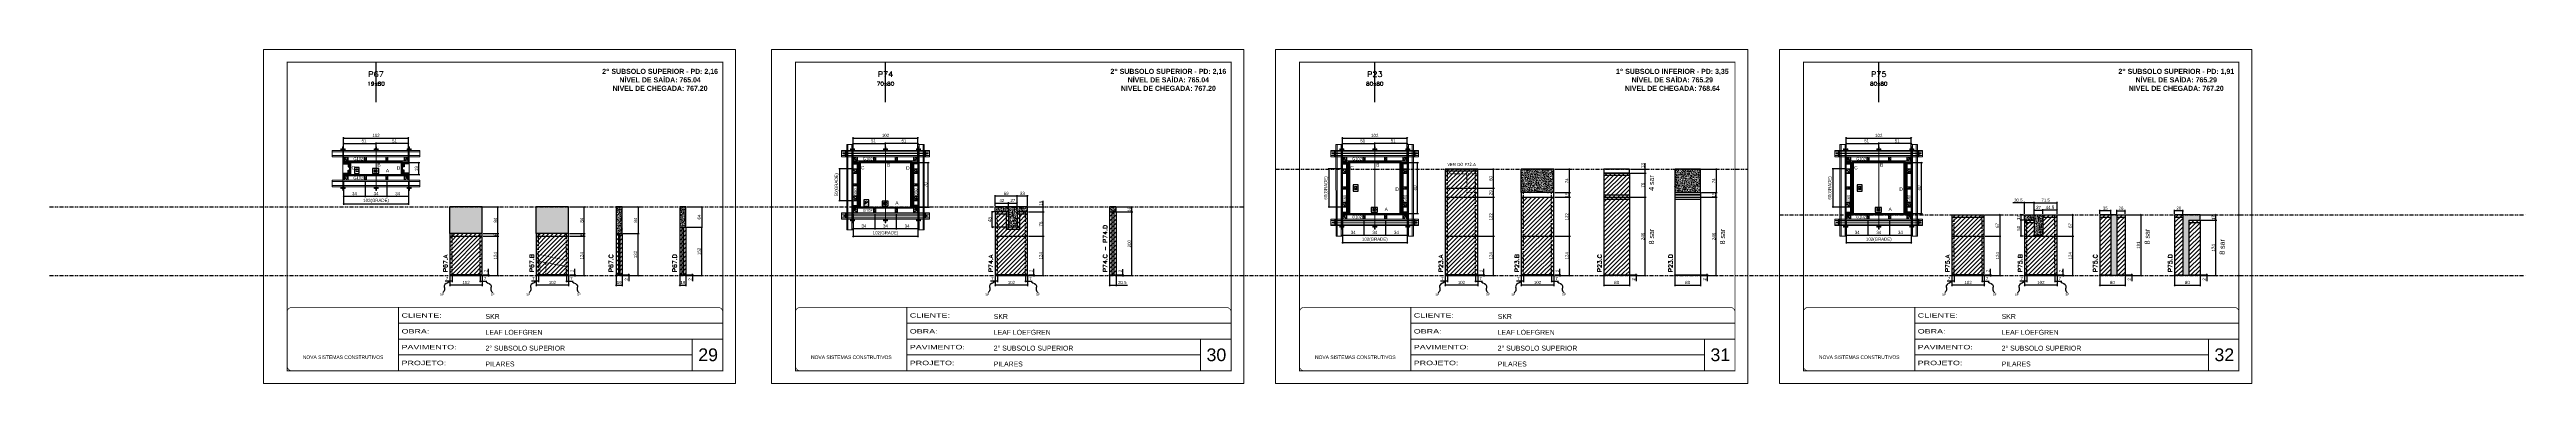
# Model space of a CAD drawing. Extents: x 13741 to 27878, y -21631 to 6985.
# Drawn here: x 13741 to 21531, y -2105 to -1055 of the extents above; entities that cross this region are included whole.
import ezdxf
from ezdxf.enums import TextEntityAlignment as Align

# ---------------------------------------------------------------- set-up
doc = ezdxf.new("R2010")
doc.units = 0
for name, pattern in [('CONTINUO', [0]), ('DASHED', [0.75, 0.5, -0.25]), ('DIVIDE2', [0.625, 0.25, -0.125, 0, -0.125, 0, -0.125]), ('HIDDEN', [0.375, 0.25, -0.125])]:
    doc.linetypes.add(name, pattern=pattern)
for name, color, linetype, lineweight in [('CARIMBO', 255, 'Continuous', 9), ('Folhas', 255, 'Continuous', 9), ('Hachura', 251, 'Continuous', 9), ('Madeira', 126, 'Continuous', 18), ('Perfil Metálico', 224, 'Continuous', 18), ('SARRAFO DE PRESSAO', 251, 'DASHED', 9), ('Texto Seção', 7, 'Continuous', 15)]:
    doc.layers.add(name, color=color, linetype=linetype, lineweight=lineweight)
for name, color, linetype in [('CHAPA', 1, 'Continuous'), ('COTA', 241, 'Continuous'), ('MEIO_PONT', 93, 'Continuous'), ('NOMENCLATURA', 7, 'Continuous'), ('Nível', 160, 'Continuous'), ('Painéis', 200, 'Continuous'), ('SARR_2.2x7', 40, 'Continuous'), ('SARRAFO', 251, 'Continuous'), ('Sarrafo de Pressão', 42, 'HIDDEN'), ('texto', 7, 'Continuous'), ('Texto de Titulo', 7, 'Continuous'), ('Texto Qtd Sarr', 242, 'Continuous'), ('TEXTO_GERAL', 7, 'Continuous')]:
    doc.layers.add(name, color=color, linetype=linetype)
doc.styles.add('ARIAL', font='arial.ttf')
doc.styles.add('ARIAL_NARROW', font='ARIALN.TTF', dxfattribs={"height": 0.2})
doc.styles.add('COTA TECNICA', font='techl___.ttf', dxfattribs={"height": 10})
doc.styles.add('COTA TECNICA 2X', font='techl___.ttf', dxfattribs={"height": 10})
doc.styles.add('COTA TECNICA-50', font='techl___.ttf', dxfattribs={"height": 10})
doc.styles.add('REGUA-120', font='ROMANS.shx', dxfattribs={"height": 15})
doc.styles.add('ROMANC', font='techb___.ttf', dxfattribs={"height": 2.5})
doc.styles.add('ROMANS', font='romans.shx')
doc.styles.add('SANSSERIF', font='sas_____.pfb')
doc.styles.get("Standard").update_dxf_attribs({"font": 'arial.ttf'})
doc.styles.add('Tecnologia', font='')
doc.styles.get('Tecnologia').set_extended_font_data('Forgotten Futurist')
doc.dimstyles.new('COTA PAINEL-50', dxfattribs={"dimtxt": 10, "dimasz": 3, "dimexe": 3, "dimexo": 3, "dimgap": 3, "dimtad": 1, "dimdec": 1, "dimzin": 12, "dimdsep": 46, "dimtxsty": 'COTA TECNICA-50', "dimblk1": 'OBLIQUE', "dimblk2": 'OBLIQUE', "dimsah": 1, "dimcen": 0.9, "dimclrd": 4, "dimclre": 4, "dimclrt": 240, "dimadec": 1, "dimazin": 3, "dimtfac": 1, "dimtdec": 1, "dimtmove": 0, "dimatfit": 3, "dimfxl": 1, "dimtolj": 1, "dimtzin": 12, "dimarcsym": 0})
doc.dimstyles.new('PAINEL', dxfattribs={"dimtxt": 10, "dimasz": 3, "dimexe": 3, "dimexo": 3, "dimgap": 3, "dimtad": 1, "dimdec": 1, "dimzin": 12, "dimdsep": 46, "dimtxsty": 'COTA TECNICA', "dimblk1": 'OBLIQUE', "dimblk2": 'OBLIQUE', "dimsah": 1, "dimcen": 0.9, "dimclrd": 4, "dimclre": 4, "dimclrt": 240, "dimadec": 1, "dimazin": 3, "dimtfac": 1, "dimtdec": 1, "dimtmove": 0, "dimatfit": 3, "dimfxl": 1, "dimtolj": 1, "dimtzin": 12, "dimarcsym": 0})
doc.dimstyles.new('SECAO PILAR', dxfattribs={"dimtxt": 10, "dimasz": 3, "dimexe": 3, "dimexo": 3, "dimgap": 3, "dimtad": 1, "dimdec": 1, "dimlfac": 0.5, "dimzin": 12, "dimdsep": 46, "dimtxsty": 'COTA TECNICA 2X', "dimblk1": 'OBLIQUE', "dimblk2": 'OBLIQUE', "dimsah": 1, "dimcen": 0.9, "dimclrd": 256, "dimclre": 256, "dimclrt": 256, "dimadec": 1, "dimazin": 3, "dimtfac": 1, "dimtdec": 1, "dimtmove": 0, "dimatfit": 3, "dimfxl": 1, "dimtolj": 1, "dimtzin": 12, "dimarcsym": 0})
doc.dimstyles.new('SECÇÃO 2', dxfattribs={"dimtxt": 7, "dimasz": 6, "dimexe": 0.18, "dimexo": 2, "dimgap": -4, "dimtad": 3, "dimdec": 1, "dimlfac": 0.5, "dimzin": 12, "dimdsep": 46, "dimtxsty": 'ROMANS', "dimblk": 'ARCHTICK', "dimcen": 0.09, "dimse1": 1, "dimse2": 1, "dimsd1": 1, "dimsd2": 1, "dimclrd": 180, "dimclre": 5, "dimclrt": 1, "dimadec": 0, "dimazin": 3, "dimtfac": 1, "dimtdec": 1, "dimtofl": 0, "dimtmove": 0, "dimatfit": 3, "dimldrblk": 'ARCHTICK', "dimfxl": 1, "dimtolj": 1, "dimtzin": 0, "dimarcsym": 0})
doc.dimstyles.get("Standard").update_dxf_attribs({"dimtxt": 0.18, "dimasz": 0.18, "dimexe": 0.18, "dimexo": 0.0625, "dimgap": 0.09, "dimtad": 0, "dimtih": 1, "dimtoh": 1, "dimdec": 4, "dimzin": 0, "dimdsep": 46, "dimtxsty": 'Standard', "dimcen": 0.09, "dimadec": 0, "dimazin": 0, "dimtfac": 1, "dimtdec": 4, "dimtofl": 0, "dimtmove": 0, "dimatfit": 3, "dimfxl": 1, "dimtolj": 1, "dimtzin": 0, "dimarcsym": 0})
pattern_1 = [(225, (5367.0847, -24339.967), (1.12253202, -1.12253202), [])]
pattern_2 = [(225, (5542.0847, -24339.967), (1.12253202, -1.12253202), [])]
pattern_3 = [(135, (-8039.7717, 8054.393), (-1.12253202, -1.12253202), [])]
pattern_4 = [(135, (-8099.7717, 8054.393), (-1.12253202, -1.12253202), [])]

# ---------------------------------------------------------------- blocks, each defined once
blk = doc.blocks.new('9999999999')
at = {"color": 30, "linetype": 'CONTINUO'}
for p, q in [((98564.6, 34230.2), (98564.6, 34429.4)), ((98564.6, 34379.6), (99584, 34379.6)), ((98564.6, 34329.8), (99488, 34329.8)), ((98564.6, 34280), (99488, 34280)), ((99584, 34329.8), (99488, 34329.8)), ((99488, 34329.8), (99488, 34230.2))]:
    blk.add_line(p, q, dxfattribs=at)
at = {"color": 30, "linetype": 'CONTINUO', "const_width": 2}
blk.add_lwpolyline([(99584, 34230.2), (99584, 34414.4, 0.414214), (99569, 34429.4), (98229, 34429.4, 0.414214), (98214, 34414.4), (98214, 34245.2, 0.414214), (98229, 34230.2), (99584, 34230.2)], format="xyb", dxfattribs=at)
at = {"layer": 'Folhas'}
blk.add_lwpolyline([(98139, 34190.2), (99624, 34190.2), (99624, 35240.2), (98139, 35240.2)], close=True, dxfattribs=at)
at = {"layer": 'Folhas', "color": 30, "const_width": 3}
blk.add_lwpolyline([(98214, 34230.2), (99584, 34230.2), (99584, 35200.2), (98214, 35200.2)], close=True, dxfattribs=at)
at = {"color": 7, "linetype": 'Continuous', "ltscale": 5, "style": 'ARIAL'}
for s, height, p in [('SKR', 15.48, (98837.7, 34393.1)), ('LEAF LOEFGREN', 15.483, (98837.7, 34343.3)), ('NOVA SISTEMAS CONSTRUTIVOS', 11.059, (98263.2, 34267.2)), ('2° SUBSOLO SUPERIOR', 15.483, (98837.7, 34293.5)), ('PILARES', 15.48, (98837.7, 34243.7))]:
    blk.add_text(s, height=height, dxfattribs=at).set_placement(p)
at = {"layer": 'Folhas', "color": 7, "style": 'Tecnologia', "width": 1.5}
for s, p in [('OBRA:', (98573.7, 34347.3)), ('CLIENTE:', (98573.7, 34397.2)), ('PAVIMENTO:', (98573.7, 34297.5)), ('PROJETO:', (98573.7, 34247.7))]:
    blk.add_text(s, height=14, dxfattribs=at).set_placement(p)
blk = doc.blocks.new('titulo1')
at = {"layer": 'Defpoints', "color": 252, "linetype": 'HIDDEN', "ltscale": 2}
blk.add_line((0, 0), (0, 125), dxfattribs=at)
at = {"layer": 'Defpoints', "style": 'ROMANS', "oblique": 15}
blk.add_attdef('FOLHA', text='', height=10, dxfattribs=at).set_placement((0, 15.6), align=Align.MIDDLE_CENTER)
at = {"layer": 'Texto Qtd Sarr', "color": 3, "style": 'ROMANS', "oblique": 15}
for tag, height, p in [('TITULO', 17, (0, 71.4)), ('SEÇÃO', 12, (0, 41.5))]:
    blk.add_attdef(tag, text='', height=height, dxfattribs=at).set_placement(p, align=Align.MIDDLE_CENTER)
blk = doc.blocks.new('*D1552')
at = {"layer": 'COTA', "color": 180, "lineweight": -2, "transparency": 16777216}
for p, q in [((14776.5, -1429.6), (14757.1, -1429.6)), ((14757.1, -1429.6), (14757.1, -1444.6)), ((14757.1, -1444.6), (14776.5, -1444.6)), ((14776.5, -1444.6), (14776.5, -1429.6))]:
    blk.add_line(p, q, dxfattribs=at)
at = {"layer": 'Defpoints', "color": 0, "transparency": 16777216}
for p in [(14688, -1448.6), (14848, -1448.6), (14848, -1448.6)]:
    blk.add_point(p, dxfattribs=at)
at = {"layer": 'COTA', "color": 1, "transparency": 16777216, "insert": (14766.8, -1437.1), "char_height": 7, "attachment_point": 5, "style": 'ROMANS'}
blk.add_mtext('\\A1;80', dxfattribs=at)
blk = doc.blocks.new('_ArchTick')
at = {"color": 0, "linetype": 'ByBlock', "const_width": 0.15}
blk.add_lwpolyline([(-0.5, -0.5), (0.5, 0.5)], dxfattribs=at)
blk = doc.blocks.new('*D1553')
at = {"layer": 'COTA', "color": 180, "lineweight": -2, "transparency": 16777216}
for p, q in [((14715.3, -1426.6), (14700.3, -1426.6)), ((14700.3, -1426.6), (14700.3, -1444.6)), ((14700.3, -1444.6), (14715.3, -1444.6)), ((14715.3, -1444.6), (14715.3, -1426.6))]:
    blk.add_line(p, q, dxfattribs=at)
at = {"layer": 'Defpoints', "color": 0, "transparency": 16777216}
for p in [(14688, -1410.6), (14688, -1448.6), (14719.3, -1410.6)]:
    blk.add_point(p, dxfattribs=at)
at = {"layer": 'COTA', "color": 1, "transparency": 16777216, "insert": (14707.8, -1435.6), "char_height": 7, "attachment_point": 5, "rotation": 90, "style": 'ROMANS'}
blk.add_mtext('\\A1;19', dxfattribs=at)
blk = doc.blocks.new('_Oblique')
at = {"color": 0, "linetype": 'ByBlock', "lineweight": -2}
blk.add_line((-0.5, -0.5), (0.5, 0.5), dxfattribs=at)
blk = doc.blocks.new('*D1566')
at = {"layer": 'COTA', "lineweight": -2, "transparency": 16777216}
for p, q in [((14854.6, -1410.6), (14905.7, -1410.6)), ((14854.6, -1448.6), (14905.7, -1448.6)), ((14902.7, -1448.6), (14902.7, -1410.6))]:
    blk.add_line(p, q, dxfattribs=at)
at = {"layer": 'Defpoints', "color": 0, "transparency": 16777216}
for p in [(14851.6, -1410.6), (14851.6, -1448.6), (14902.7, -1410.6)]:
    blk.add_point(p, dxfattribs=at)
at = {"layer": 'COTA', "lineweight": -2, "transparency": 16777216, "xscale": 3, "yscale": 3, "zscale": 3}
for p, rotation in [((14902.7, -1410.6), 90), ((14902.7, -1448.6), 270)]:
    blk.add_blockref('_Oblique', p, dxfattribs=dict(at, rotation=rotation))
at = {"layer": 'COTA', "transparency": 16777216, "insert": (14894.6, -1429.6), "char_height": 10, "attachment_point": 5, "rotation": 90, "style": 'COTA TECNICA 2X'}
blk.add_mtext('\\A1;19', dxfattribs=at)
blk = doc.blocks.new('*D1554')
at = {"layer": 'COTA', "lineweight": -2, "transparency": 16777216}
for p, q in [((14666, -1469.6), (14666, -1543.3)), ((14870, -1469.6), (14870, -1543.3)), ((14666, -1540.3), (14870, -1540.3))]:
    blk.add_line(p, q, dxfattribs=at)
at = {"layer": 'Defpoints', "color": 0, "transparency": 16777216}
for p in [(14666, -1466.6), (14870, -1466.6), (14870, -1540.3)]:
    blk.add_point(p, dxfattribs=at)
at = {"layer": 'COTA', "lineweight": -2, "transparency": 16777216, "xscale": 3, "yscale": 3, "zscale": 3, "rotation": 180}
blk.add_blockref('_Oblique', (14666, -1540.3), dxfattribs=at)
at = {"layer": 'COTA', "lineweight": -2, "transparency": 16777216, "xscale": 3, "yscale": 3, "zscale": 3}
blk.add_blockref('_Oblique', (14870, -1540.3), dxfattribs=at)
at = {"layer": 'COTA', "transparency": 16777216, "insert": (14768, -1531.1), "char_height": 10, "attachment_point": 5, "style": 'COTA TECNICA 2X'}
blk.add_mtext('\\A1;102(GRADE)', dxfattribs=at)
blk = doc.blocks.new('*D1555')
at = {"layer": 'COTA', "lineweight": -2, "transparency": 16777216}
for p, q in [((14802, -1469.6), (14802, -1519.5)), ((14870, -1469.6), (14870, -1519.5)), ((14802, -1516.5), (14870, -1516.5))]:
    blk.add_line(p, q, dxfattribs=at)
at = {"layer": 'Defpoints', "color": 0, "transparency": 16777216}
for p in [(14802, -1466.6), (14870, -1466.6), (14870, -1516.5)]:
    blk.add_point(p, dxfattribs=at)
at = {"layer": 'COTA', "lineweight": -2, "transparency": 16777216, "xscale": 3, "yscale": 3, "zscale": 3, "rotation": 180}
blk.add_blockref('_Oblique', (14802, -1516.5), dxfattribs=at)
at = {"layer": 'COTA', "lineweight": -2, "transparency": 16777216, "xscale": 3, "yscale": 3, "zscale": 3}
blk.add_blockref('_Oblique', (14870, -1516.5), dxfattribs=at)
at = {"layer": 'COTA', "transparency": 16777216, "insert": (14836, -1508.3), "char_height": 10, "attachment_point": 5, "style": 'COTA TECNICA 2X'}
blk.add_mtext('\\A1;34', dxfattribs=at)
blk = doc.blocks.new('*D1556')
at = {"layer": 'COTA', "lineweight": -2, "transparency": 16777216}
for p, q in [((14666, -1469.6), (14666, -1519.5)), ((14734, -1469.6), (14734, -1519.5)), ((14666, -1516.5), (14734, -1516.5))]:
    blk.add_line(p, q, dxfattribs=at)
at = {"layer": 'Defpoints', "color": 0, "transparency": 16777216}
for p in [(14666, -1466.6), (14734, -1466.6), (14734, -1516.5)]:
    blk.add_point(p, dxfattribs=at)
at = {"layer": 'COTA', "lineweight": -2, "transparency": 16777216, "xscale": 3, "yscale": 3, "zscale": 3, "rotation": 180}
blk.add_blockref('_Oblique', (14666, -1516.5), dxfattribs=at)
at = {"layer": 'COTA', "lineweight": -2, "transparency": 16777216, "xscale": 3, "yscale": 3, "zscale": 3}
blk.add_blockref('_Oblique', (14734, -1516.5), dxfattribs=at)
at = {"layer": 'COTA', "transparency": 16777216, "insert": (14700, -1508.3), "char_height": 10, "attachment_point": 5, "style": 'COTA TECNICA 2X'}
blk.add_mtext('\\A1;34', dxfattribs=at)
blk = doc.blocks.new('*D1557')
at = {"layer": 'COTA', "lineweight": -2, "transparency": 16777216}
for p, q in [((14734, -1469.6), (14734, -1519.5)), ((14802, -1469.6), (14802, -1519.5)), ((14734, -1516.5), (14802, -1516.5))]:
    blk.add_line(p, q, dxfattribs=at)
at = {"layer": 'Defpoints', "color": 0, "transparency": 16777216}
for p in [(14734, -1466.6), (14802, -1466.6), (14802, -1516.5)]:
    blk.add_point(p, dxfattribs=at)
at = {"layer": 'COTA', "lineweight": -2, "transparency": 16777216, "xscale": 3, "yscale": 3, "zscale": 3, "rotation": 180}
blk.add_blockref('_Oblique', (14734, -1516.5), dxfattribs=at)
at = {"layer": 'COTA', "lineweight": -2, "transparency": 16777216, "xscale": 3, "yscale": 3, "zscale": 3}
blk.add_blockref('_Oblique', (14802, -1516.5), dxfattribs=at)
at = {"layer": 'COTA', "transparency": 16777216, "insert": (14768, -1508.3), "char_height": 10, "attachment_point": 5, "style": 'COTA TECNICA 2X'}
blk.add_mtext('\\A1;34', dxfattribs=at)
blk = doc.blocks.new('*D1558')
at = {"layer": 'COTA', "lineweight": -2, "transparency": 16777216}
for p, q in [((14666, -1403.6), (14666, -1330.5)), ((14666, -1333.5), (14870, -1333.5)), ((14870, -1403.6), (14870, -1330.5))]:
    blk.add_line(p, q, dxfattribs=at)
at = {"layer": 'Defpoints', "color": 0, "transparency": 16777216}
for p in [(14870, -1333.5), (14666, -1406.6), (14870, -1406.6)]:
    blk.add_point(p, dxfattribs=at)
at = {"layer": 'COTA', "lineweight": -2, "transparency": 16777216, "xscale": 3, "yscale": 3, "zscale": 3, "rotation": 180}
blk.add_blockref('_Oblique', (14666, -1333.5), dxfattribs=at)
at = {"layer": 'COTA', "lineweight": -2, "transparency": 16777216, "xscale": 3, "yscale": 3, "zscale": 3}
blk.add_blockref('_Oblique', (14870, -1333.5), dxfattribs=at)
at = {"layer": 'COTA', "transparency": 16777216, "insert": (14768, -1325.4), "char_height": 10, "attachment_point": 5, "style": 'COTA TECNICA 2X'}
blk.add_mtext('\\A1;102', dxfattribs=at)
blk = doc.blocks.new('*D1559')
at = {"layer": 'COTA', "lineweight": -2, "transparency": 16777216}
for p, q in [((14666, -1369.6), (14666, -1347.7)), ((14666, -1350.7), (14768, -1350.7)), ((14768, -1369.6), (14768, -1347.7))]:
    blk.add_line(p, q, dxfattribs=at)
at = {"layer": 'Defpoints', "color": 0, "transparency": 16777216}
for p in [(14666, -1372.6), (14768, -1350.7), (14768, -1372.6)]:
    blk.add_point(p, dxfattribs=at)
at = {"layer": 'COTA', "lineweight": -2, "transparency": 16777216, "xscale": 3, "yscale": 3, "zscale": 3, "rotation": 180}
blk.add_blockref('_Oblique', (14666, -1350.7), dxfattribs=at)
at = {"layer": 'COTA', "lineweight": -2, "transparency": 16777216, "xscale": 3, "yscale": 3, "zscale": 3}
blk.add_blockref('_Oblique', (14768, -1350.7), dxfattribs=at)
at = {"layer": 'COTA', "transparency": 16777216, "insert": (14730, -1342.5), "char_height": 10, "attachment_point": 5, "style": 'COTA TECNICA 2X'}
blk.add_mtext('\\A1;51', dxfattribs=at)
blk = doc.blocks.new('*D1560')
at = {"layer": 'COTA', "lineweight": -2, "transparency": 16777216}
for p, q in [((14768, -1369.6), (14768, -1347.7)), ((14870, -1350.7), (14768, -1350.7)), ((14870, -1369.6), (14870, -1347.7))]:
    blk.add_line(p, q, dxfattribs=at)
at = {"layer": 'Defpoints', "color": 0, "transparency": 16777216}
for p in [(14768, -1350.7), (14768, -1372.6), (14870, -1372.6)]:
    blk.add_point(p, dxfattribs=at)
at = {"layer": 'COTA', "lineweight": -2, "transparency": 16777216, "xscale": 3, "yscale": 3, "zscale": 3, "rotation": 180}
blk.add_blockref('_Oblique', (14768, -1350.7), dxfattribs=at)
at = {"layer": 'COTA', "lineweight": -2, "transparency": 16777216, "xscale": 3, "yscale": 3, "zscale": 3}
blk.add_blockref('_Oblique', (14870, -1350.7), dxfattribs=at)
at = {"layer": 'COTA', "transparency": 16777216, "insert": (14826, -1342.5), "char_height": 10, "attachment_point": 5, "style": 'COTA TECNICA 2X'}
blk.add_mtext('\\A1;51', dxfattribs=at)
blk = doc.blocks.new('C')
at = {"layer": 'Hachura', "color": 0}
for p, q in [((0, 3.2), (0, -3.2)), ((0.4, 3.2), (0, 3.2)), ((0.5, 3.2), (0, 3.2)), ((0.5, 3), (0, 3)), ((0.5, 2.9), (0, 2.9)), ((0, 2.7), (0, -1.2)), ((0.5, 2.6), (0, 2.6)), ((0.5, 2.2), (0, 2.2)), ((0.5, 1.5), (0, 1.5)), ((0.4, 0.5), (0.2, 0.5)), ((0.4, -3.2), (0.4, 3.2)), ((0.4, 3.2), (2.6, 3.2)), ((1.7, 1), (0.4, 1)), ((1.5, 0.1), (0.4, 0.1)), ((1.4, 1.9), (1.4, 1)), ((2.6, 2.4), (1.5, 2.1)), ((1.7, -1), (1.7, 1)), ((1.7, 1), (1.7, 0.8)), ((1.7, 1), (1.7, 0.8)), ((1.7, 0.8), (3.4, 0.8)), ((3.4, 0.4), (1.7, 0.4)), ((2.6, 3.2), (2.6, 2.4)), ((3.3, 0.8), (3.3, -0.8)), ((3.4, 0.8), (3.4, -0.8)), ((3.7, 0.4), (3.4, 0.4)), ((3.8, -0.5), (3.4, 0.4)), ((3.4, 0.1), (3.7, -0.6)), ((3.7, 0.5), (4.3, -0.6)), ((3.7, 0.4), (4.2, -0.5)), ((4.4, -0.6), (3.8, 0.5)), ((4.2, 0.4), (3.9, 0.4)), ((4.4, -0.5), (3.9, 0.4)), ((4.2, 0.4), (4.3, 0.4)), ((4.3, 0.5), (4.8, -0.6)), ((4.3, 0.4), (4.7, -0.5)), ((5, -0.6), (4.4, 0.5)), ((4.5, 0.4), (4.8, 0.4)), ((5, -0.5), (4.5, 0.4)), ((4.8, 0.4), (5.3, -0.5)), ((4.9, 0.5), (5.4, -0.6)), ((5.5, -0.6), (5, 0.5)), ((5.6, -0.5), (5.1, 0.4)), ((5.4, 0.4), (5.1, 0.4)), ((5.6, -0.5), (5.1, 0.4)), ((5.4, 0.4), (5.7, -0.2)), ((5.5, 0.5), (5.7, -0.1)), ((5.7, 0.2), (5.6, 0.5)), ((5.7, 0.3), (5.7, 0.4)), ((5.7, 0.4), (5.7, 0.4)), ((5.7, 0.4), (5.9, 0.3)), ((5.7, 0.4), (5.7, -0.5)), ((5.9, -0.4), (5.9, 0.3)), ((0.4, 0), (0, 0)), ((0.5, -1.5), (0, -1.5)), ((0.5, -2.2), (0, -2.2)), ((0.5, -2.6), (0, -2.6)), ((0.5, -2.9), (0, -2.9)), ((0.5, -3), (0, -3)), ((0, -3.2), (2.6, -3.2)), ((0.5, -3.2), (0, -3.2)), ((0.1, -0.5), (0.3, -0.5)), ((0.3, -0.5), (0.4, -0.5)), ((0.4, 0), (0.4, -1)), ((0.4, -0.2), (1.5, -0.2)), ((0.4, -0.6), (0.4, -0.3)), ((0.4, -3.2), (0.4, -0.6)), ((0.4, -1), (1.7, -1)), ((1.4, -1.9), (1.4, -1)), ((2.6, -2.4), (1.5, -2.1)), ((3.4, -0.3), (1.7, -0.3)), ((3.4, -0.8), (1.7, -0.8)), ((2.6, -3.2), (2.6, -2.4)), ((3.4, -0.1), (3.6, -0.5)), ((3.4, -0.5), (3.6, -0.5)), ((3.8, -0.5), (4.2, -0.5)), ((4.4, -0.5), (4.7, -0.5)), ((4.6, -0.5), (4.7, -0.5)), ((5, -0.5), (5.3, -0.5)), ((5.6, -0.5), (5.7, -0.5)), ((5.7, -0.5), (5.9, -0.4)), ((5.7, -0.5), (5.7, -0.5))]:
    blk.add_line(p, q, dxfattribs=at)
for centre, radius, start, end in [((1.5, 1.9), 0.161, 104.7436, 180), ((1.4, 0), 0.129, 272.695, 87.305), ((3.8, 0.4), 0.143, 25.5688, 154.4312), ((4.4, 0.4), 0.143, 25.5688, 154.4312), ((5, 0.4), 0.143, 25.5688, 154.4312), ((5.5, 0.4), 0.143, 25.5688, 154.4312), ((0.2, -0.4), 0.174, 221.744, 317.8592), ((1.5, -1.9), 0.161, 180, 255.2564), ((3.7, -0.4), 0.174, 222.1408, 318.256), ((4.3, -0.4), 0.174, 222.1408, 318.256), ((4.9, -0.4), 0.174, 222.1408, 318.256), ((5.4, -0.4), 0.174, 222.1408, 318.256), ((5.6, -0.4), 0.174, 317.8592, 318.256)]:
    blk.add_arc(centre, radius, start, end, dxfattribs=at)
blk = doc.blocks.new('PONTALETE')
at = {"layer": 'Madeira'}
for q in [(2.7, 7), (7, 5.8), (7, 1.7)]:
    blk.add_line((0, 0), q, dxfattribs=at)
blk.add_lwpolyline([(0, 0), (7, 0), (7, 7), (0, 7)], close=True, dxfattribs=at)
for centre, radius, start, end in [((2, 0.1), 6.23, 37.2818, 109.0913), ((1.1, 0.9), 3.19, 343.603, 109.9847), ((-0.2, -0.8), 3.09, 14.6322, 86.0383)]:
    blk.add_arc(centre, radius, start, end, dxfattribs=at)
blk = doc.blocks.new('MEIO PONTALETE')
at = {"layer": 'Madeira'}
for q in [(2.7, 7), (3.5, 2.9), (3.5, 0.9)]:
    blk.add_line((0, 0), q, dxfattribs=at)
blk.add_lwpolyline([(0, 0), (3.5, 0), (3.5, 7), (0, 7)], close=True, dxfattribs=at)
for centre, radius, start, end in [((2, 0.1), 6.23, 76.4499, 109.0913), ((1.1, 0.9), 3.19, 40.9063, 109.9847), ((-0.2, -0.8), 3.09, 14.6322, 86.0383)]:
    blk.add_arc(centre, radius, start, end, dxfattribs=at)
blk = doc.blocks.new('*D1561')
at = {"layer": 'COTA', "color": 4, "lineweight": -2, "transparency": 16777216}
for p, q in [((15000.1, -1767), (15000.1, -1798.9)), ((15102.1, -1767), (15102.1, -1798.9)), ((15102.1, -1795.9), (15000.1, -1795.9))]:
    blk.add_line(p, q, dxfattribs=at)
at = {"layer": 'Defpoints', "color": 0, "transparency": 16777216}
for p in [(15000.1, -1764), (15102.1, -1764), (15000.1, -1795.9)]:
    blk.add_point(p, dxfattribs=at)
at = {"layer": 'COTA', "color": 4, "lineweight": -2, "transparency": 16777216, "xscale": 3, "yscale": 3, "zscale": 3, "rotation": 180}
blk.add_blockref('_Oblique', (15000.1, -1795.9), dxfattribs=at)
at = {"layer": 'COTA', "color": 4, "lineweight": -2, "transparency": 16777216, "xscale": 3, "yscale": 3, "zscale": 3}
blk.add_blockref('_Oblique', (15102.1, -1795.9), dxfattribs=at)
at = {"layer": 'COTA', "color": 240, "transparency": 16777216, "insert": (15051.1, -1787.8), "char_height": 10, "attachment_point": 5, "style": 'COTA TECNICA'}
blk.add_mtext('\\A1;102', dxfattribs=at)
blk = doc.blocks.new('*D1562')
at = {"layer": 'COTA', "color": 4, "lineweight": -2, "transparency": 16777216}
for p, q in [((15095.1, -1767), (15095.1, -1786.3)), ((15095.1, -1783.3), (15102.1, -1783.3)), ((15102.1, -1769), (15102.1, -1786.3)), ((15102.1, -1783.3), (15116.8, -1783.3))]:
    blk.add_line(p, q, dxfattribs=at)
at = {"layer": 'Defpoints', "color": 0, "transparency": 16777216}
for p in [(15095.1, -1764), (15102.1, -1766), (15102.1, -1783.3)]:
    blk.add_point(p, dxfattribs=at)
at = {"layer": 'COTA', "color": 4, "lineweight": -2, "transparency": 16777216, "xscale": 3, "yscale": 3, "zscale": 3, "rotation": 180}
blk.add_blockref('_Oblique', (15095.1, -1783.3), dxfattribs=at)
at = {"layer": 'COTA', "color": 4, "lineweight": -2, "transparency": 16777216, "xscale": 3, "yscale": 3, "zscale": 3}
blk.add_blockref('_Oblique', (15102.1, -1783.3), dxfattribs=at)
at = {"layer": 'COTA', "color": 240, "transparency": 16777216, "insert": (15111, -1775.2), "char_height": 10, "attachment_point": 5, "style": 'COTA TECNICA-50'}
blk.add_mtext('\\A1;7', dxfattribs=at)
blk = doc.blocks.new('*D1563')
at = {"layer": 'COTA', "color": 4, "lineweight": -2, "transparency": 16777216}
for p, q in [((15000.1, -1783.3), (14985.4, -1783.3)), ((15000.1, -1769), (15000.1, -1786.3)), ((15007.1, -1783.3), (15000.1, -1783.3)), ((15007.1, -1767), (15007.1, -1786.3))]:
    blk.add_line(p, q, dxfattribs=at)
at = {"layer": 'Defpoints', "color": 0, "transparency": 16777216}
for p in [(15000.1, -1766), (15000.1, -1783.3), (15007.1, -1764)]:
    blk.add_point(p, dxfattribs=at)
at = {"layer": 'COTA', "color": 4, "lineweight": -2, "transparency": 16777216, "xscale": 3, "yscale": 3, "zscale": 3, "rotation": 180}
blk.add_blockref('_Oblique', (15000.1, -1783.3), dxfattribs=at)
at = {"layer": 'COTA', "color": 4, "lineweight": -2, "transparency": 16777216, "xscale": 3, "yscale": 3, "zscale": 3}
blk.add_blockref('_Oblique', (15007.1, -1783.3), dxfattribs=at)
at = {"layer": 'COTA', "color": 240, "transparency": 16777216, "insert": (14991.2, -1775.2), "char_height": 10, "attachment_point": 5, "style": 'COTA TECNICA-50'}
blk.add_mtext('\\A1;7', dxfattribs=at)
blk = doc.blocks.new('*D1564')
at = {"layer": 'COTA', "color": 4, "lineweight": -2, "transparency": 16777216}
for p, q in [((15105.1, -1764), (15124.4, -1764)), ((15105.1, -1766), (15124.4, -1766)), ((15121.4, -1764), (15121.4, -1745.2)), ((15121.4, -1766), (15121.4, -1764)), ((15121.4, -1766), (15121.4, -1769))]:
    blk.add_line(p, q, dxfattribs=at)
at = {"layer": 'Defpoints', "color": 0, "transparency": 16777216}
for p in [(15102.1, -1764), (15102.1, -1766), (15121.4, -1766)]:
    blk.add_point(p, dxfattribs=at)
at = {"layer": 'COTA', "color": 4, "lineweight": -2, "transparency": 16777216, "xscale": 3, "yscale": 3, "zscale": 3}
for p, rotation in [((15121.4, -1764), 270), ((15121.4, -1766), 90)]:
    blk.add_blockref('_Oblique', p, dxfattribs=dict(at, rotation=rotation))
at = {"layer": 'COTA', "color": 240, "transparency": 16777216, "insert": (15113.4, -1751.3), "char_height": 10, "attachment_point": 5, "rotation": 90, "style": 'COTA TECNICA-50'}
blk.add_mtext('\\A1;2', dxfattribs=at)
blk = doc.blocks.new('*D1567')
at = {"layer": 'COTA', "color": 4, "lineweight": -2, "transparency": 16777216}
for p, q in [((15105.1, -1550), (15154.5, -1550)), ((15151.5, -1634), (15151.5, -1550)), ((15105.1, -1634), (15154.5, -1634))]:
    blk.add_line(p, q, dxfattribs=at)
at = {"layer": 'Defpoints', "color": 0, "transparency": 16777216}
for p in [(15102.1, -1550), (15151.5, -1550), (15102.1, -1634)]:
    blk.add_point(p, dxfattribs=at)
at = {"layer": 'COTA', "color": 4, "lineweight": -2, "transparency": 16777216, "xscale": 3, "yscale": 3, "zscale": 3}
for p, rotation in [((15151.5, -1550), 90), ((15151.5, -1634), 270)]:
    blk.add_blockref('_Oblique', p, dxfattribs=dict(at, rotation=rotation))
at = {"layer": 'COTA', "color": 240, "transparency": 16777216, "insert": (15143.4, -1592), "char_height": 10, "attachment_point": 5, "rotation": 90, "style": 'COTA TECNICA-50'}
blk.add_mtext('\\A1;84', dxfattribs=at)
blk = doc.blocks.new('*D1565')
at = {"layer": 'COTA', "color": 4, "lineweight": -2, "transparency": 16777216}
for p, q in [((15105.1, -1634), (15154.5, -1634)), ((15151.5, -1642), (15151.5, -1634)), ((15105.1, -1642), (15154.5, -1642))]:
    blk.add_line(p, q, dxfattribs=at)
at = {"layer": 'Defpoints', "color": 0, "transparency": 16777216}
for p in [(15102.1, -1634), (15151.5, -1634), (15102.1, -1642)]:
    blk.add_point(p, dxfattribs=at)
at = {"layer": 'COTA', "color": 4, "lineweight": -2, "transparency": 16777216, "xscale": 3, "yscale": 3, "zscale": 3}
for p, rotation in [((15151.5, -1634), 90), ((15151.5, -1642), 270)]:
    blk.add_blockref('_Oblique', p, dxfattribs=dict(at, rotation=rotation))
at = {"layer": 'COTA', "color": 240, "transparency": 16777216, "insert": (15143.4, -1638), "char_height": 10, "attachment_point": 5, "rotation": 90, "style": 'COTA TECNICA-50'}
blk.add_mtext('\\A1;8', dxfattribs=at)
blk = doc.blocks.new('*D1568')
at = {"layer": 'COTA', "color": 4, "linetype": 'ByBlock', "lineweight": -2, "transparency": 16777216}
for p, q in [((15105.1, -1642), (15154.5, -1642)), ((15151.5, -1766), (15151.5, -1642)), ((15105.1, -1766), (15154.5, -1766))]:
    blk.add_line(p, q, dxfattribs=at)
at = {"layer": 'Defpoints', "color": 0, "linetype": 'ByBlock', "transparency": 16777216}
for p in [(15102.1, -1642), (15151.5, -1642), (15102.1, -1766)]:
    blk.add_point(p, dxfattribs=at)
at = {"layer": 'COTA', "color": 4, "linetype": 'ByBlock', "lineweight": -2, "transparency": 16777216, "xscale": 3, "yscale": 3, "zscale": 3}
for p, rotation in [((15151.5, -1642), 90), ((15151.5, -1766), 270)]:
    blk.add_blockref('_Oblique', p, dxfattribs=dict(at, rotation=rotation))
at = {"layer": 'COTA', "color": 240, "linetype": 'ByBlock', "transparency": 16777216, "insert": (15143.4, -1704), "char_height": 10, "attachment_point": 5, "rotation": 90, "style": 'COTA TECNICA'}
blk.add_mtext('\\A1;124', dxfattribs=at)
blk = doc.blocks.new('*D1569')
at = {"layer": 'COTA', "color": 4, "linetype": 'ByBlock', "lineweight": -2, "transparency": 16777216}
for p, q in [((15105.1, -1642), (15154.5, -1642)), ((15151.5, -1766), (15151.5, -1642)), ((15105.1, -1766), (15154.5, -1766))]:
    blk.add_line(p, q, dxfattribs=at)
at = {"layer": 'Defpoints', "color": 0, "linetype": 'ByBlock', "transparency": 16777216}
for p in [(15102.1, -1642), (15151.5, -1642), (15102.1, -1766)]:
    blk.add_point(p, dxfattribs=at)
at = {"layer": 'COTA', "color": 4, "linetype": 'ByBlock', "lineweight": -2, "transparency": 16777216, "xscale": 3, "yscale": 3, "zscale": 3}
for p, rotation in [((15151.5, -1642), 90), ((15151.5, -1766), 270)]:
    blk.add_blockref('_Oblique', p, dxfattribs=dict(at, rotation=rotation))
at = {"layer": 'COTA', "color": 240, "linetype": 'ByBlock', "transparency": 16777216, "insert": (15143.4, -1704), "char_height": 10, "attachment_point": 5, "rotation": 90, "style": 'COTA TECNICA'}
blk.add_mtext('\\A1;124', dxfattribs=at)
blk = doc.blocks.new('*D1570')
at = {"layer": 'COTA', "color": 4, "lineweight": -2, "transparency": 16777216}
for p, q in [((15271.6, -1767), (15271.6, -1798.9)), ((15373.6, -1767), (15373.6, -1798.9)), ((15373.6, -1795.9), (15271.6, -1795.9))]:
    blk.add_line(p, q, dxfattribs=at)
at = {"layer": 'Defpoints', "color": 0, "transparency": 16777216}
for p in [(15271.6, -1764), (15373.6, -1764), (15271.6, -1795.9)]:
    blk.add_point(p, dxfattribs=at)
at = {"layer": 'COTA', "color": 4, "lineweight": -2, "transparency": 16777216, "xscale": 3, "yscale": 3, "zscale": 3, "rotation": 180}
blk.add_blockref('_Oblique', (15271.6, -1795.9), dxfattribs=at)
at = {"layer": 'COTA', "color": 4, "lineweight": -2, "transparency": 16777216, "xscale": 3, "yscale": 3, "zscale": 3}
blk.add_blockref('_Oblique', (15373.6, -1795.9), dxfattribs=at)
at = {"layer": 'COTA', "color": 240, "transparency": 16777216, "insert": (15322.6, -1787.8), "char_height": 10, "attachment_point": 5, "style": 'COTA TECNICA'}
blk.add_mtext('\\A1;102', dxfattribs=at)
blk = doc.blocks.new('*D1571')
at = {"layer": 'COTA', "color": 4, "lineweight": -2, "transparency": 16777216}
for p, q in [((15366.6, -1767), (15366.6, -1786.3)), ((15366.6, -1783.3), (15373.6, -1783.3)), ((15373.6, -1769), (15373.6, -1786.3)), ((15373.6, -1783.3), (15388.3, -1783.3))]:
    blk.add_line(p, q, dxfattribs=at)
at = {"layer": 'Defpoints', "color": 0, "transparency": 16777216}
for p in [(15366.6, -1764), (15373.6, -1766), (15373.6, -1783.3)]:
    blk.add_point(p, dxfattribs=at)
at = {"layer": 'COTA', "color": 4, "lineweight": -2, "transparency": 16777216, "xscale": 3, "yscale": 3, "zscale": 3, "rotation": 180}
blk.add_blockref('_Oblique', (15366.6, -1783.3), dxfattribs=at)
at = {"layer": 'COTA', "color": 4, "lineweight": -2, "transparency": 16777216, "xscale": 3, "yscale": 3, "zscale": 3}
blk.add_blockref('_Oblique', (15373.6, -1783.3), dxfattribs=at)
at = {"layer": 'COTA', "color": 240, "transparency": 16777216, "insert": (15382.4, -1775.2), "char_height": 10, "attachment_point": 5, "style": 'COTA TECNICA-50'}
blk.add_mtext('\\A1;7', dxfattribs=at)
blk = doc.blocks.new('*D1572')
at = {"layer": 'COTA', "color": 4, "lineweight": -2, "transparency": 16777216}
for p, q in [((15271.6, -1783.3), (15256.9, -1783.3)), ((15271.6, -1769), (15271.6, -1786.3)), ((15278.6, -1783.3), (15271.6, -1783.3)), ((15278.6, -1767), (15278.6, -1786.3))]:
    blk.add_line(p, q, dxfattribs=at)
at = {"layer": 'Defpoints', "color": 0, "transparency": 16777216}
for p in [(15271.6, -1766), (15271.6, -1783.3), (15278.6, -1764)]:
    blk.add_point(p, dxfattribs=at)
at = {"layer": 'COTA', "color": 4, "lineweight": -2, "transparency": 16777216, "xscale": 3, "yscale": 3, "zscale": 3, "rotation": 180}
blk.add_blockref('_Oblique', (15271.6, -1783.3), dxfattribs=at)
at = {"layer": 'COTA', "color": 4, "lineweight": -2, "transparency": 16777216, "xscale": 3, "yscale": 3, "zscale": 3}
blk.add_blockref('_Oblique', (15278.6, -1783.3), dxfattribs=at)
at = {"layer": 'COTA', "color": 240, "transparency": 16777216, "insert": (15262.7, -1775.2), "char_height": 10, "attachment_point": 5, "style": 'COTA TECNICA-50'}
blk.add_mtext('\\A1;7', dxfattribs=at)
blk = doc.blocks.new('*D1573')
at = {"layer": 'COTA', "color": 4, "lineweight": -2, "transparency": 16777216}
for p, q in [((15376.6, -1764), (15395.8, -1764)), ((15376.6, -1766), (15395.8, -1766)), ((15392.8, -1764), (15392.8, -1745.2)), ((15392.8, -1766), (15392.8, -1764)), ((15392.8, -1766), (15392.8, -1769))]:
    blk.add_line(p, q, dxfattribs=at)
at = {"layer": 'Defpoints', "color": 0, "transparency": 16777216}
for p in [(15373.6, -1764), (15373.6, -1766), (15392.8, -1766)]:
    blk.add_point(p, dxfattribs=at)
at = {"layer": 'COTA', "color": 4, "lineweight": -2, "transparency": 16777216, "xscale": 3, "yscale": 3, "zscale": 3}
for p, rotation in [((15392.8, -1764), 270), ((15392.8, -1766), 90)]:
    blk.add_blockref('_Oblique', p, dxfattribs=dict(at, rotation=rotation))
at = {"layer": 'COTA', "color": 240, "transparency": 16777216, "insert": (15384.8, -1751.3), "char_height": 10, "attachment_point": 5, "rotation": 90, "style": 'COTA TECNICA-50'}
blk.add_mtext('\\A1;2', dxfattribs=at)
blk = doc.blocks.new('*D1575')
at = {"layer": 'COTA', "color": 4, "lineweight": -2, "transparency": 16777216}
for p, q in [((15376.6, -1550), (15426, -1550)), ((15423, -1634), (15423, -1550)), ((15376.6, -1634), (15426, -1634))]:
    blk.add_line(p, q, dxfattribs=at)
at = {"layer": 'Defpoints', "color": 0, "transparency": 16777216}
for p in [(15373.6, -1550), (15423, -1550), (15373.6, -1634)]:
    blk.add_point(p, dxfattribs=at)
at = {"layer": 'COTA', "color": 4, "lineweight": -2, "transparency": 16777216, "xscale": 3, "yscale": 3, "zscale": 3}
for p, rotation in [((15423, -1550), 90), ((15423, -1634), 270)]:
    blk.add_blockref('_Oblique', p, dxfattribs=dict(at, rotation=rotation))
at = {"layer": 'COTA', "color": 240, "transparency": 16777216, "insert": (15414.9, -1592), "char_height": 10, "attachment_point": 5, "rotation": 90, "style": 'COTA TECNICA-50'}
blk.add_mtext('\\A1;84', dxfattribs=at)
blk = doc.blocks.new('*D1574')
at = {"layer": 'COTA', "color": 4, "lineweight": -2, "transparency": 16777216}
for p, q in [((15376.6, -1634), (15426, -1634)), ((15423, -1642), (15423, -1634)), ((15376.6, -1642), (15426, -1642))]:
    blk.add_line(p, q, dxfattribs=at)
at = {"layer": 'Defpoints', "color": 0, "transparency": 16777216}
for p in [(15373.6, -1634), (15423, -1634), (15373.6, -1642)]:
    blk.add_point(p, dxfattribs=at)
at = {"layer": 'COTA', "color": 4, "lineweight": -2, "transparency": 16777216, "xscale": 3, "yscale": 3, "zscale": 3}
for p, rotation in [((15423, -1634), 90), ((15423, -1642), 270)]:
    blk.add_blockref('_Oblique', p, dxfattribs=dict(at, rotation=rotation))
at = {"layer": 'COTA', "color": 240, "transparency": 16777216, "insert": (15414.9, -1638), "char_height": 10, "attachment_point": 5, "rotation": 90, "style": 'COTA TECNICA-50'}
blk.add_mtext('\\A1;8', dxfattribs=at)
blk = doc.blocks.new('*D1576')
at = {"layer": 'COTA', "color": 4, "linetype": 'ByBlock', "lineweight": -2, "transparency": 16777216}
for p, q in [((15376.6, -1642), (15426, -1642)), ((15423, -1766), (15423, -1642)), ((15376.6, -1766), (15426, -1766))]:
    blk.add_line(p, q, dxfattribs=at)
at = {"layer": 'Defpoints', "color": 0, "linetype": 'ByBlock', "transparency": 16777216}
for p in [(15373.6, -1642), (15423, -1642), (15373.6, -1766)]:
    blk.add_point(p, dxfattribs=at)
at = {"layer": 'COTA', "color": 4, "linetype": 'ByBlock', "lineweight": -2, "transparency": 16777216, "xscale": 3, "yscale": 3, "zscale": 3}
for p, rotation in [((15423, -1642), 90), ((15423, -1766), 270)]:
    blk.add_blockref('_Oblique', p, dxfattribs=dict(at, rotation=rotation))
at = {"layer": 'COTA', "color": 240, "linetype": 'ByBlock', "transparency": 16777216, "insert": (15414.9, -1704), "char_height": 10, "attachment_point": 5, "rotation": 90, "style": 'COTA TECNICA'}
blk.add_mtext('\\A1;124', dxfattribs=at)
blk = doc.blocks.new('*D1577')
at = {"layer": 'COTA', "color": 4, "linetype": 'ByBlock', "lineweight": -2, "transparency": 16777216}
for p, q in [((15376.6, -1642), (15426, -1642)), ((15423, -1766), (15423, -1642)), ((15376.6, -1766), (15426, -1766))]:
    blk.add_line(p, q, dxfattribs=at)
at = {"layer": 'Defpoints', "color": 0, "linetype": 'ByBlock', "transparency": 16777216}
for p in [(15373.6, -1642), (15423, -1642), (15373.6, -1766)]:
    blk.add_point(p, dxfattribs=at)
at = {"layer": 'COTA', "color": 4, "linetype": 'ByBlock', "lineweight": -2, "transparency": 16777216, "xscale": 3, "yscale": 3, "zscale": 3}
for p, rotation in [((15423, -1642), 90), ((15423, -1766), 270)]:
    blk.add_blockref('_Oblique', p, dxfattribs=dict(at, rotation=rotation))
at = {"layer": 'COTA', "color": 240, "linetype": 'ByBlock', "transparency": 16777216, "insert": (15414.9, -1704), "char_height": 10, "attachment_point": 5, "rotation": 90, "style": 'COTA TECNICA'}
blk.add_mtext('\\A1;124', dxfattribs=at)
blk = doc.blocks.new('*D1578')
at = {"layer": 'COTA', "color": 4, "lineweight": -2, "transparency": 16777216}
for p, q in [((15523, -1767), (15523, -1798.9)), ((15542, -1767), (15542, -1798.9)), ((15523, -1795.9), (15542, -1795.9))]:
    blk.add_line(p, q, dxfattribs=at)
at = {"layer": 'Defpoints', "color": 0, "transparency": 16777216}
for p in [(15523, -1764), (15542, -1764), (15542, -1795.9)]:
    blk.add_point(p, dxfattribs=at)
at = {"layer": 'COTA', "color": 4, "lineweight": -2, "transparency": 16777216, "xscale": 3, "yscale": 3, "zscale": 3, "rotation": 180}
blk.add_blockref('_Oblique', (15523, -1795.9), dxfattribs=at)
at = {"layer": 'COTA', "color": 4, "lineweight": -2, "transparency": 16777216, "xscale": 3, "yscale": 3, "zscale": 3}
blk.add_blockref('_Oblique', (15542, -1795.9), dxfattribs=at)
at = {"layer": 'COTA', "color": 240, "transparency": 16777216, "insert": (15532.5, -1787.8), "char_height": 10, "attachment_point": 5, "style": 'COTA TECNICA'}
blk.add_mtext('\\A1;19', dxfattribs=at)
blk = doc.blocks.new('*D1579')
at = {"layer": 'COTA', "color": 4, "lineweight": -2, "transparency": 16777216}
for p, q in [((15545, -1764), (15566.2, -1764)), ((15545, -1766), (15566.2, -1766)), ((15563.2, -1764), (15563.2, -1761)), ((15563.2, -1764), (15563.2, -1766)), ((15563.2, -1766), (15563.2, -1784.1))]:
    blk.add_line(p, q, dxfattribs=at)
at = {"layer": 'Defpoints', "color": 0, "transparency": 16777216}
for p in [(15542, -1764), (15542, -1766), (15563.2, -1764)]:
    blk.add_point(p, dxfattribs=at)
at = {"layer": 'COTA', "color": 4, "lineweight": -2, "transparency": 16777216, "xscale": 3, "yscale": 3, "zscale": 3}
for p, rotation in [((15563.2, -1764), 270), ((15563.2, -1766), 90)]:
    blk.add_blockref('_Oblique', p, dxfattribs=dict(at, rotation=rotation))
at = {"layer": 'COTA', "color": 240, "transparency": 16777216, "insert": (15555.2, -1778.1), "char_height": 10, "attachment_point": 5, "rotation": 90, "style": 'COTA TECNICA-50'}
blk.add_mtext('\\A1;2', dxfattribs=at)
blk = doc.blocks.new('*D1581')
at = {"layer": 'COTA', "color": 4, "linetype": 'ByBlock', "lineweight": -2, "transparency": 16777216}
for p, q in [((15545, -1550), (15595, -1550)), ((15592, -1550), (15592, -1634)), ((15545, -1634), (15595, -1634))]:
    blk.add_line(p, q, dxfattribs=at)
at = {"layer": 'Defpoints', "color": 0, "linetype": 'ByBlock', "transparency": 16777216}
for p in [(15542, -1550), (15542, -1634), (15592, -1634)]:
    blk.add_point(p, dxfattribs=at)
at = {"layer": 'COTA', "color": 4, "linetype": 'ByBlock', "lineweight": -2, "transparency": 16777216, "xscale": 3, "yscale": 3, "zscale": 3}
for p, rotation in [((15592, -1550), 90), ((15592, -1634), 270)]:
    blk.add_blockref('_Oblique', p, dxfattribs=dict(at, rotation=rotation))
at = {"layer": 'COTA', "color": 240, "linetype": 'ByBlock', "transparency": 16777216, "insert": (15583.9, -1592), "char_height": 10, "attachment_point": 5, "rotation": 90, "style": 'COTA TECNICA'}
blk.add_mtext('\\A1;84', dxfattribs=at)
blk = doc.blocks.new('*D1580')
at = {"layer": 'COTA', "color": 4, "lineweight": -2, "transparency": 16777216}
for p, q in [((15545, -1634), (15595, -1634)), ((15592, -1766), (15592, -1634)), ((15545, -1766), (15595, -1766))]:
    blk.add_line(p, q, dxfattribs=at)
at = {"layer": 'Defpoints', "color": 0, "transparency": 16777216}
for p in [(15542, -1634), (15592, -1634), (15542, -1766)]:
    blk.add_point(p, dxfattribs=at)
at = {"layer": 'COTA', "color": 4, "lineweight": -2, "transparency": 16777216, "xscale": 3, "yscale": 3, "zscale": 3}
for p, rotation in [((15592, -1634), 90), ((15592, -1766), 270)]:
    blk.add_blockref('_Oblique', p, dxfattribs=dict(at, rotation=rotation))
at = {"layer": 'COTA', "color": 240, "transparency": 16777216, "insert": (15583.8, -1700), "char_height": 10, "attachment_point": 5, "rotation": 90, "style": 'COTA TECNICA-50'}
blk.add_mtext('\\A1;132', dxfattribs=at)
blk = doc.blocks.new('*D1582')
at = {"layer": 'COTA', "color": 4, "lineweight": -2, "transparency": 16777216}
for p, q in [((15723.2, -1767), (15723.2, -1798.9)), ((15742.2, -1767), (15742.2, -1798.9)), ((15723.2, -1795.9), (15742.2, -1795.9))]:
    blk.add_line(p, q, dxfattribs=at)
at = {"layer": 'Defpoints', "color": 0, "transparency": 16777216}
for p in [(15723.2, -1764), (15742.2, -1764), (15742.2, -1795.9)]:
    blk.add_point(p, dxfattribs=at)
at = {"layer": 'COTA', "color": 4, "lineweight": -2, "transparency": 16777216, "xscale": 3, "yscale": 3, "zscale": 3, "rotation": 180}
blk.add_blockref('_Oblique', (15723.2, -1795.9), dxfattribs=at)
at = {"layer": 'COTA', "color": 4, "lineweight": -2, "transparency": 16777216, "xscale": 3, "yscale": 3, "zscale": 3}
blk.add_blockref('_Oblique', (15742.2, -1795.9), dxfattribs=at)
at = {"layer": 'COTA', "color": 240, "transparency": 16777216, "insert": (15732.7, -1787.8), "char_height": 10, "attachment_point": 5, "style": 'COTA TECNICA'}
blk.add_mtext('\\A1;19', dxfattribs=at)
blk = doc.blocks.new('*D1583')
at = {"layer": 'COTA', "color": 4, "lineweight": -2, "transparency": 16777216}
for p, q in [((15745.2, -1764), (15766.4, -1764)), ((15745.2, -1766), (15766.4, -1766)), ((15763.4, -1764), (15763.4, -1761)), ((15763.4, -1764), (15763.4, -1766)), ((15763.4, -1766), (15763.4, -1784.1))]:
    blk.add_line(p, q, dxfattribs=at)
at = {"layer": 'Defpoints', "color": 0, "transparency": 16777216}
for p in [(15742.2, -1764), (15742.2, -1766), (15763.4, -1764)]:
    blk.add_point(p, dxfattribs=at)
at = {"layer": 'COTA', "color": 4, "lineweight": -2, "transparency": 16777216, "xscale": 3, "yscale": 3, "zscale": 3}
for p, rotation in [((15763.4, -1764), 270), ((15763.4, -1766), 90)]:
    blk.add_blockref('_Oblique', p, dxfattribs=dict(at, rotation=rotation))
at = {"layer": 'COTA', "color": 240, "transparency": 16777216, "insert": (15755.4, -1778.1), "char_height": 10, "attachment_point": 5, "rotation": 90, "style": 'COTA TECNICA-50'}
blk.add_mtext('\\A1;2', dxfattribs=at)
blk = doc.blocks.new('*D1585')
at = {"layer": 'COTA', "color": 4, "linetype": 'ByBlock', "lineweight": -2, "transparency": 16777216}
for p, q in [((15745.2, -1550), (15795.2, -1550)), ((15792.2, -1550), (15792.2, -1614)), ((15745.2, -1614), (15795.2, -1614))]:
    blk.add_line(p, q, dxfattribs=at)
at = {"layer": 'Defpoints', "color": 0, "linetype": 'ByBlock', "transparency": 16777216}
for p in [(15742.2, -1550), (15742.2, -1614), (15792.2, -1614)]:
    blk.add_point(p, dxfattribs=at)
at = {"layer": 'COTA', "color": 4, "linetype": 'ByBlock', "lineweight": -2, "transparency": 16777216, "xscale": 3, "yscale": 3, "zscale": 3}
for p, rotation in [((15792.2, -1550), 90), ((15792.2, -1614), 270)]:
    blk.add_blockref('_Oblique', p, dxfattribs=dict(at, rotation=rotation))
at = {"layer": 'COTA', "color": 240, "linetype": 'ByBlock', "transparency": 16777216, "insert": (15784.1, -1582), "char_height": 10, "attachment_point": 5, "rotation": 90, "style": 'COTA TECNICA'}
blk.add_mtext('\\A1;64', dxfattribs=at)
blk = doc.blocks.new('*D1584')
at = {"layer": 'COTA', "color": 4, "lineweight": -2, "transparency": 16777216}
for p, q in [((15745.2, -1614), (15795.2, -1614)), ((15792.2, -1766), (15792.2, -1614)), ((15745.2, -1766), (15795.2, -1766))]:
    blk.add_line(p, q, dxfattribs=at)
at = {"layer": 'Defpoints', "color": 0, "transparency": 16777216}
for p in [(15742.2, -1614), (15792.2, -1614), (15742.2, -1766)]:
    blk.add_point(p, dxfattribs=at)
at = {"layer": 'COTA', "color": 4, "lineweight": -2, "transparency": 16777216, "xscale": 3, "yscale": 3, "zscale": 3}
for p, rotation in [((15792.2, -1614), 90), ((15792.2, -1766), 270)]:
    blk.add_blockref('_Oblique', p, dxfattribs=dict(at, rotation=rotation))
at = {"layer": 'COTA', "color": 240, "transparency": 16777216, "insert": (15784.1, -1690), "char_height": 10, "attachment_point": 5, "rotation": 90, "style": 'COTA TECNICA-50'}
blk.add_mtext('\\A1;152', dxfattribs=at)
blk = doc.blocks.new('*D1586')
at = {"layer": 'COTA', "color": 180, "lineweight": -2, "transparency": 16777216}
for p, q in [((16378.6, -1531.6), (16359.3, -1531.6)), ((16359.3, -1531.6), (16359.3, -1546.6)), ((16359.3, -1546.6), (16378.6, -1546.6)), ((16378.6, -1546.6), (16378.6, -1531.6))]:
    blk.add_line(p, q, dxfattribs=at)
at = {"layer": 'Defpoints', "color": 0, "transparency": 16777216}
for p in [(16290.2, -1550.6), (16450.2, -1550.6), (16450.2, -1550.6)]:
    blk.add_point(p, dxfattribs=at)
at = {"layer": 'COTA', "color": 1, "transparency": 16777216, "insert": (16369, -1539.1), "char_height": 7, "attachment_point": 5, "style": 'ROMANS'}
blk.add_mtext('\\A1;80', dxfattribs=at)
blk = doc.blocks.new('*D1587')
at = {"layer": 'COTA', "color": 180, "lineweight": -2, "transparency": 16777216}
for p, q in [((16317.5, -1528), (16302.5, -1528)), ((16302.5, -1528), (16302.5, -1547.3)), ((16302.5, -1547.3), (16317.5, -1547.3)), ((16317.5, -1547.3), (16317.5, -1528))]:
    blk.add_line(p, q, dxfattribs=at)
at = {"layer": 'Defpoints', "color": 0, "transparency": 16777216}
for p in [(16290.2, -1410.6), (16321.5, -1410.6), (16290.2, -1550.6)]:
    blk.add_point(p, dxfattribs=at)
at = {"layer": 'COTA', "color": 1, "transparency": 16777216, "insert": (16310, -1537.6), "char_height": 7, "attachment_point": 5, "rotation": 90, "style": 'ROMANS'}
blk.add_mtext('\\A1;70', dxfattribs=at)
blk = doc.blocks.new('*D1603')
at = {"layer": 'COTA', "lineweight": -2, "transparency": 16777216}
for p, q in [((16456.8, -1410.6), (16507.9, -1410.6)), ((16504.9, -1550.6), (16504.9, -1410.6)), ((16456.8, -1550.6), (16507.9, -1550.6))]:
    blk.add_line(p, q, dxfattribs=at)
at = {"layer": 'Defpoints', "color": 0, "transparency": 16777216}
for p in [(16453.8, -1410.6), (16504.9, -1410.6), (16453.8, -1550.6)]:
    blk.add_point(p, dxfattribs=at)
at = {"layer": 'COTA', "lineweight": -2, "transparency": 16777216, "xscale": 3, "yscale": 3, "zscale": 3}
for p, rotation in [((16504.9, -1410.6), 90), ((16504.9, -1550.6), 270)]:
    blk.add_blockref('_Oblique', p, dxfattribs=dict(at, rotation=rotation))
at = {"layer": 'COTA', "transparency": 16777216, "insert": (16496.8, -1480.6), "char_height": 10, "attachment_point": 5, "rotation": 90, "style": 'COTA TECNICA 2X'}
blk.add_mtext('\\A1;70', dxfattribs=at)
blk = doc.blocks.new('*D1588')
at = {"layer": 'COTA', "lineweight": -2, "transparency": 16777216}
for p, q in [((16268.2, -1571.6), (16268.2, -1645.3)), ((16472.2, -1571.6), (16472.2, -1645.3)), ((16268.2, -1642.3), (16472.2, -1642.3))]:
    blk.add_line(p, q, dxfattribs=at)
at = {"layer": 'Defpoints', "color": 0, "transparency": 16777216}
for p in [(16268.2, -1568.6), (16472.2, -1568.6), (16472.2, -1642.3)]:
    blk.add_point(p, dxfattribs=at)
at = {"layer": 'COTA', "lineweight": -2, "transparency": 16777216, "xscale": 3, "yscale": 3, "zscale": 3, "rotation": 180}
blk.add_blockref('_Oblique', (16268.2, -1642.3), dxfattribs=at)
at = {"layer": 'COTA', "lineweight": -2, "transparency": 16777216, "xscale": 3, "yscale": 3, "zscale": 3}
blk.add_blockref('_Oblique', (16472.2, -1642.3), dxfattribs=at)
at = {"layer": 'COTA', "transparency": 16777216, "insert": (16370.2, -1633.1), "char_height": 10, "attachment_point": 5, "style": 'COTA TECNICA 2X'}
blk.add_mtext('\\A1;102(GRADE)', dxfattribs=at)
blk = doc.blocks.new('*D1589')
at = {"layer": 'COTA', "lineweight": -2, "transparency": 16777216}
for p, q in [((16404.2, -1571.6), (16404.2, -1621.5)), ((16404.2, -1618.5), (16472.2, -1618.5)), ((16472.2, -1571.6), (16472.2, -1621.5))]:
    blk.add_line(p, q, dxfattribs=at)
at = {"layer": 'Defpoints', "color": 0, "transparency": 16777216}
for p in [(16404.2, -1568.6), (16472.2, -1568.6), (16472.2, -1618.5)]:
    blk.add_point(p, dxfattribs=at)
at = {"layer": 'COTA', "lineweight": -2, "transparency": 16777216, "xscale": 3, "yscale": 3, "zscale": 3, "rotation": 180}
blk.add_blockref('_Oblique', (16404.2, -1618.5), dxfattribs=at)
at = {"layer": 'COTA', "lineweight": -2, "transparency": 16777216, "xscale": 3, "yscale": 3, "zscale": 3}
blk.add_blockref('_Oblique', (16472.2, -1618.5), dxfattribs=at)
at = {"layer": 'COTA', "transparency": 16777216, "insert": (16438.2, -1610.3), "char_height": 10, "attachment_point": 5, "style": 'COTA TECNICA 2X'}
blk.add_mtext('\\A1;34', dxfattribs=at)
blk = doc.blocks.new('*D1590')
at = {"layer": 'COTA', "lineweight": -2, "transparency": 16777216}
for p, q in [((16268.2, -1571.6), (16268.2, -1621.5)), ((16268.2, -1618.5), (16336.2, -1618.5)), ((16336.2, -1571.6), (16336.2, -1621.5))]:
    blk.add_line(p, q, dxfattribs=at)
at = {"layer": 'Defpoints', "color": 0, "transparency": 16777216}
for p in [(16268.2, -1568.6), (16336.2, -1568.6), (16336.2, -1618.5)]:
    blk.add_point(p, dxfattribs=at)
at = {"layer": 'COTA', "lineweight": -2, "transparency": 16777216, "xscale": 3, "yscale": 3, "zscale": 3, "rotation": 180}
blk.add_blockref('_Oblique', (16268.2, -1618.5), dxfattribs=at)
at = {"layer": 'COTA', "lineweight": -2, "transparency": 16777216, "xscale": 3, "yscale": 3, "zscale": 3}
blk.add_blockref('_Oblique', (16336.2, -1618.5), dxfattribs=at)
at = {"layer": 'COTA', "transparency": 16777216, "insert": (16302.2, -1610.3), "char_height": 10, "attachment_point": 5, "style": 'COTA TECNICA 2X'}
blk.add_mtext('\\A1;34', dxfattribs=at)
blk = doc.blocks.new('*D1591')
at = {"layer": 'COTA', "lineweight": -2, "transparency": 16777216}
for p, q in [((16336.2, -1571.6), (16336.2, -1621.5)), ((16336.2, -1618.5), (16404.2, -1618.5)), ((16404.2, -1571.6), (16404.2, -1621.5))]:
    blk.add_line(p, q, dxfattribs=at)
at = {"layer": 'Defpoints', "color": 0, "transparency": 16777216}
for p in [(16336.2, -1568.6), (16404.2, -1568.6), (16404.2, -1618.5)]:
    blk.add_point(p, dxfattribs=at)
at = {"layer": 'COTA', "lineweight": -2, "transparency": 16777216, "xscale": 3, "yscale": 3, "zscale": 3, "rotation": 180}
blk.add_blockref('_Oblique', (16336.2, -1618.5), dxfattribs=at)
at = {"layer": 'COTA', "lineweight": -2, "transparency": 16777216, "xscale": 3, "yscale": 3, "zscale": 3}
blk.add_blockref('_Oblique', (16404.2, -1618.5), dxfattribs=at)
at = {"layer": 'COTA', "transparency": 16777216, "insert": (16370.2, -1610.3), "char_height": 10, "attachment_point": 5, "style": 'COTA TECNICA 2X'}
blk.add_mtext('\\A1;34', dxfattribs=at)
blk = doc.blocks.new('*D1592')
at = {"layer": 'COTA', "lineweight": -2, "transparency": 16777216}
for p, q in [((16268.2, -1403.6), (16268.2, -1330.5)), ((16268.2, -1333.5), (16472.2, -1333.5)), ((16472.2, -1403.6), (16472.2, -1330.5))]:
    blk.add_line(p, q, dxfattribs=at)
at = {"layer": 'Defpoints', "color": 0, "transparency": 16777216}
for p in [(16472.2, -1333.5), (16268.2, -1406.6), (16472.2, -1406.6)]:
    blk.add_point(p, dxfattribs=at)
at = {"layer": 'COTA', "lineweight": -2, "transparency": 16777216, "xscale": 3, "yscale": 3, "zscale": 3, "rotation": 180}
blk.add_blockref('_Oblique', (16268.2, -1333.5), dxfattribs=at)
at = {"layer": 'COTA', "lineweight": -2, "transparency": 16777216, "xscale": 3, "yscale": 3, "zscale": 3}
blk.add_blockref('_Oblique', (16472.2, -1333.5), dxfattribs=at)
at = {"layer": 'COTA', "transparency": 16777216, "insert": (16370.2, -1325.4), "char_height": 10, "attachment_point": 5, "style": 'COTA TECNICA 2X'}
blk.add_mtext('\\A1;102', dxfattribs=at)
blk = doc.blocks.new('*D1593')
at = {"layer": 'COTA', "lineweight": -2, "transparency": 16777216}
for p, q in [((16268.2, -1369.6), (16268.2, -1347.7)), ((16268.2, -1350.7), (16370.2, -1350.7)), ((16370.2, -1369.6), (16370.2, -1347.7))]:
    blk.add_line(p, q, dxfattribs=at)
at = {"layer": 'Defpoints', "color": 0, "transparency": 16777216}
for p in [(16268.2, -1372.6), (16370.2, -1350.7), (16370.2, -1372.6)]:
    blk.add_point(p, dxfattribs=at)
at = {"layer": 'COTA', "lineweight": -2, "transparency": 16777216, "xscale": 3, "yscale": 3, "zscale": 3, "rotation": 180}
blk.add_blockref('_Oblique', (16268.2, -1350.7), dxfattribs=at)
at = {"layer": 'COTA', "lineweight": -2, "transparency": 16777216, "xscale": 3, "yscale": 3, "zscale": 3}
blk.add_blockref('_Oblique', (16370.2, -1350.7), dxfattribs=at)
at = {"layer": 'COTA', "transparency": 16777216, "insert": (16332.2, -1342.5), "char_height": 10, "attachment_point": 5, "style": 'COTA TECNICA 2X'}
blk.add_mtext('\\A1;51', dxfattribs=at)
blk = doc.blocks.new('*D1594')
at = {"layer": 'COTA', "lineweight": -2, "transparency": 16777216}
for p, q in [((16370.2, -1369.6), (16370.2, -1347.7)), ((16472.2, -1350.7), (16370.2, -1350.7)), ((16472.2, -1369.6), (16472.2, -1347.7))]:
    blk.add_line(p, q, dxfattribs=at)
at = {"layer": 'Defpoints', "color": 0, "transparency": 16777216}
for p in [(16370.2, -1350.7), (16370.2, -1372.6), (16472.2, -1372.6)]:
    blk.add_point(p, dxfattribs=at)
at = {"layer": 'COTA', "lineweight": -2, "transparency": 16777216, "xscale": 3, "yscale": 3, "zscale": 3, "rotation": 180}
blk.add_blockref('_Oblique', (16370.2, -1350.7), dxfattribs=at)
at = {"layer": 'COTA', "lineweight": -2, "transparency": 16777216, "xscale": 3, "yscale": 3, "zscale": 3}
blk.add_blockref('_Oblique', (16472.2, -1350.7), dxfattribs=at)
at = {"layer": 'COTA', "transparency": 16777216, "insert": (16428.2, -1342.5), "char_height": 10, "attachment_point": 5, "style": 'COTA TECNICA 2X'}
blk.add_mtext('\\A1;51', dxfattribs=at)
blk = doc.blocks.new('*D1595')
at = {"layer": 'COTA', "lineweight": -2, "transparency": 16777216}
for p, q in [((16265.2, -1430.6), (16223.4, -1430.6)), ((16226.4, -1530.6), (16226.4, -1430.6)), ((16265.2, -1530.6), (16223.4, -1530.6))]:
    blk.add_line(p, q, dxfattribs=at)
at = {"layer": 'Defpoints', "color": 0, "transparency": 16777216}
for p in [(16226.4, -1430.6), (16268.2, -1430.6), (16268.2, -1530.6)]:
    blk.add_point(p, dxfattribs=at)
at = {"layer": 'COTA', "lineweight": -2, "transparency": 16777216, "xscale": 3, "yscale": 3, "zscale": 3}
for p, rotation in [((16226.4, -1430.6), 90), ((16226.4, -1530.6), 270)]:
    blk.add_blockref('_Oblique', p, dxfattribs=dict(at, rotation=rotation))
at = {"layer": 'COTA', "transparency": 16777216, "insert": (16217.2, -1480.6), "char_height": 10, "attachment_point": 5, "rotation": 90, "style": 'COTA TECNICA 2X'}
blk.add_mtext('\\A1;50(GRADE)', dxfattribs=at)
blk = doc.blocks.new('*D1596')
at = {"layer": 'COTA', "color": 4, "lineweight": -2, "transparency": 16777216}
for p, q in [((16715.2, -1767), (16715.2, -1798.9)), ((16817.2, -1767), (16817.2, -1798.9)), ((16817.2, -1795.9), (16715.2, -1795.9))]:
    blk.add_line(p, q, dxfattribs=at)
at = {"layer": 'Defpoints', "color": 0, "transparency": 16777216}
for p in [(16715.2, -1764), (16817.2, -1764), (16715.2, -1795.9)]:
    blk.add_point(p, dxfattribs=at)
at = {"layer": 'COTA', "color": 4, "lineweight": -2, "transparency": 16777216, "xscale": 3, "yscale": 3, "zscale": 3, "rotation": 180}
blk.add_blockref('_Oblique', (16715.2, -1795.9), dxfattribs=at)
at = {"layer": 'COTA', "color": 4, "lineweight": -2, "transparency": 16777216, "xscale": 3, "yscale": 3, "zscale": 3}
blk.add_blockref('_Oblique', (16817.2, -1795.9), dxfattribs=at)
at = {"layer": 'COTA', "color": 240, "transparency": 16777216, "insert": (16766.2, -1787.8), "char_height": 10, "attachment_point": 5, "style": 'COTA TECNICA'}
blk.add_mtext('\\A1;102', dxfattribs=at)
blk = doc.blocks.new('*D1597')
at = {"layer": 'COTA', "color": 4, "lineweight": -2, "transparency": 16777216}
for p, q in [((16810.2, -1767), (16810.2, -1786.3)), ((16810.2, -1783.3), (16817.2, -1783.3)), ((16817.2, -1769), (16817.2, -1786.3)), ((16817.2, -1783.3), (16832, -1783.3))]:
    blk.add_line(p, q, dxfattribs=at)
at = {"layer": 'Defpoints', "color": 0, "transparency": 16777216}
for p in [(16810.2, -1764), (16817.2, -1766), (16817.2, -1783.3)]:
    blk.add_point(p, dxfattribs=at)
at = {"layer": 'COTA', "color": 4, "lineweight": -2, "transparency": 16777216, "xscale": 3, "yscale": 3, "zscale": 3, "rotation": 180}
blk.add_blockref('_Oblique', (16810.2, -1783.3), dxfattribs=at)
at = {"layer": 'COTA', "color": 4, "lineweight": -2, "transparency": 16777216, "xscale": 3, "yscale": 3, "zscale": 3}
blk.add_blockref('_Oblique', (16817.2, -1783.3), dxfattribs=at)
at = {"layer": 'COTA', "color": 240, "transparency": 16777216, "insert": (16826.1, -1775.2), "char_height": 10, "attachment_point": 5, "style": 'COTA TECNICA-50'}
blk.add_mtext('\\A1;7', dxfattribs=at)
blk = doc.blocks.new('*D1598')
at = {"layer": 'COTA', "color": 4, "lineweight": -2, "transparency": 16777216}
for p, q in [((16715.2, -1783.3), (16700.5, -1783.3)), ((16715.2, -1769), (16715.2, -1786.3)), ((16722.2, -1783.3), (16715.2, -1783.3)), ((16722.2, -1767), (16722.2, -1786.3))]:
    blk.add_line(p, q, dxfattribs=at)
at = {"layer": 'Defpoints', "color": 0, "transparency": 16777216}
for p in [(16715.2, -1766), (16715.2, -1783.3), (16722.2, -1764)]:
    blk.add_point(p, dxfattribs=at)
at = {"layer": 'COTA', "color": 4, "lineweight": -2, "transparency": 16777216, "xscale": 3, "yscale": 3, "zscale": 3, "rotation": 180}
blk.add_blockref('_Oblique', (16715.2, -1783.3), dxfattribs=at)
at = {"layer": 'COTA', "color": 4, "lineweight": -2, "transparency": 16777216, "xscale": 3, "yscale": 3, "zscale": 3}
blk.add_blockref('_Oblique', (16722.2, -1783.3), dxfattribs=at)
at = {"layer": 'COTA', "color": 240, "transparency": 16777216, "insert": (16706.4, -1775.2), "char_height": 10, "attachment_point": 5, "style": 'COTA TECNICA-50'}
blk.add_mtext('\\A1;7', dxfattribs=at)
blk = doc.blocks.new('*D1599')
at = {"layer": 'COTA', "color": 4, "lineweight": -2, "transparency": 16777216}
for p, q in [((16820.2, -1764), (16839.5, -1764)), ((16820.2, -1766), (16839.5, -1766)), ((16836.5, -1764), (16836.5, -1745.2)), ((16836.5, -1766), (16836.5, -1764)), ((16836.5, -1766), (16836.5, -1769))]:
    blk.add_line(p, q, dxfattribs=at)
at = {"layer": 'Defpoints', "color": 0, "transparency": 16777216}
for p in [(16817.2, -1764), (16817.2, -1766), (16836.5, -1766)]:
    blk.add_point(p, dxfattribs=at)
at = {"layer": 'COTA', "color": 4, "lineweight": -2, "transparency": 16777216, "xscale": 3, "yscale": 3, "zscale": 3}
for p, rotation in [((16836.5, -1764), 270), ((16836.5, -1766), 90)]:
    blk.add_blockref('_Oblique', p, dxfattribs=dict(at, rotation=rotation))
at = {"layer": 'COTA', "color": 240, "transparency": 16777216, "insert": (16828.5, -1751.3), "char_height": 10, "attachment_point": 5, "rotation": 90, "style": 'COTA TECNICA-50'}
blk.add_mtext('\\A1;2', dxfattribs=at)
blk = doc.blocks.new('*D1604')
at = {"layer": 'COTA', "color": 4, "linetype": 'ByBlock', "lineweight": -2, "transparency": 16777216}
for p, q in [((16820.2, -1642), (16869.6, -1642)), ((16866.6, -1766), (16866.6, -1642)), ((16820.2, -1766), (16869.6, -1766))]:
    blk.add_line(p, q, dxfattribs=at)
at = {"layer": 'Defpoints', "color": 0, "linetype": 'ByBlock', "transparency": 16777216}
for p in [(16817.2, -1642), (16866.6, -1642), (16817.2, -1766)]:
    blk.add_point(p, dxfattribs=at)
at = {"layer": 'COTA', "color": 4, "linetype": 'ByBlock', "lineweight": -2, "transparency": 16777216, "xscale": 3, "yscale": 3, "zscale": 3}
for p, rotation in [((16866.6, -1642), 90), ((16866.6, -1766), 270)]:
    blk.add_blockref('_Oblique', p, dxfattribs=dict(at, rotation=rotation))
at = {"layer": 'COTA', "color": 240, "linetype": 'ByBlock', "transparency": 16777216, "insert": (16858.5, -1704), "char_height": 10, "attachment_point": 5, "rotation": 90, "style": 'COTA TECNICA'}
blk.add_mtext('\\A1;124', dxfattribs=at)
blk = doc.blocks.new('*D1605')
at = {"layer": 'COTA', "color": 4, "linetype": 'ByBlock', "lineweight": -2, "transparency": 16777216}
for p, q in [((16820.2, -1642), (16869.6, -1642)), ((16866.6, -1766), (16866.6, -1642)), ((16820.2, -1766), (16869.6, -1766))]:
    blk.add_line(p, q, dxfattribs=at)
at = {"layer": 'Defpoints', "color": 0, "linetype": 'ByBlock', "transparency": 16777216}
for p in [(16817.2, -1642), (16866.6, -1642), (16817.2, -1766)]:
    blk.add_point(p, dxfattribs=at)
at = {"layer": 'COTA', "color": 4, "linetype": 'ByBlock', "lineweight": -2, "transparency": 16777216, "xscale": 3, "yscale": 3, "zscale": 3}
for p, rotation in [((16866.6, -1642), 90), ((16866.6, -1766), 270)]:
    blk.add_blockref('_Oblique', p, dxfattribs=dict(at, rotation=rotation))
at = {"layer": 'COTA', "color": 240, "linetype": 'ByBlock', "transparency": 16777216, "insert": (16858.5, -1704), "char_height": 10, "attachment_point": 5, "rotation": 90, "style": 'COTA TECNICA'}
blk.add_mtext('\\A1;124', dxfattribs=at)
blk = doc.blocks.new('*D1600')
at = {"layer": 'COTA', "color": 4, "lineweight": -2, "transparency": 16777216}
for p, q in [((17074.8, -1767), (17074.8, -1798.9)), ((17095.3, -1767), (17095.3, -1798.9)), ((17074.8, -1795.9), (17095.3, -1795.9)), ((17095.3, -1795.9), (17131.5, -1795.9))]:
    blk.add_line(p, q, dxfattribs=at)
at = {"layer": 'Defpoints', "color": 0, "transparency": 16777216}
for p in [(17074.8, -1764), (17095.3, -1764), (17095.3, -1795.9)]:
    blk.add_point(p, dxfattribs=at)
at = {"layer": 'COTA', "color": 4, "lineweight": -2, "transparency": 16777216, "xscale": 3, "yscale": 3, "zscale": 3, "rotation": 180}
blk.add_blockref('_Oblique', (17074.8, -1795.9), dxfattribs=at)
at = {"layer": 'COTA', "color": 4, "lineweight": -2, "transparency": 16777216, "xscale": 3, "yscale": 3, "zscale": 3}
blk.add_blockref('_Oblique', (17095.3, -1795.9), dxfattribs=at)
at = {"layer": 'COTA', "color": 240, "transparency": 16777216, "insert": (17114.9, -1787.8), "char_height": 10, "attachment_point": 5, "style": 'COTA TECNICA'}
blk.add_mtext('\\A1;20.5', dxfattribs=at)
blk = doc.blocks.new('*D1601')
at = {"layer": 'COTA', "color": 4, "lineweight": -2, "transparency": 16777216}
for p, q in [((17098.3, -1764), (17119.4, -1764)), ((17098.3, -1766), (17119.4, -1766)), ((17116.4, -1764), (17116.4, -1745.9)), ((17116.4, -1766), (17116.4, -1764)), ((17116.4, -1766), (17116.4, -1769))]:
    blk.add_line(p, q, dxfattribs=at)
at = {"layer": 'Defpoints', "color": 0, "transparency": 16777216}
for p in [(17095.3, -1764), (17095.3, -1766), (17116.4, -1764)]:
    blk.add_point(p, dxfattribs=at)
at = {"layer": 'COTA', "color": 4, "lineweight": -2, "transparency": 16777216, "xscale": 3, "yscale": 3, "zscale": 3}
for p, rotation in [((17116.4, -1764), 270), ((17116.4, -1766), 90)]:
    blk.add_blockref('_Oblique', p, dxfattribs=dict(at, rotation=rotation))
at = {"layer": 'COTA', "color": 240, "transparency": 16777216, "insert": (17108.4, -1752), "char_height": 10, "attachment_point": 5, "rotation": 90, "style": 'COTA TECNICA-50'}
blk.add_mtext('\\A1;2', dxfattribs=at)
blk = doc.blocks.new('*D1602')
at = {"layer": 'COTA', "color": 4, "lineweight": -2, "transparency": 16777216}
for p, q in [((17098.3, -1566), (17148.2, -1566)), ((17145.2, -1766), (17145.2, -1566)), ((17098.3, -1766), (17148.2, -1766))]:
    blk.add_line(p, q, dxfattribs=at)
at = {"layer": 'Defpoints', "color": 0, "transparency": 16777216}
for p in [(17095.3, -1566), (17145.2, -1566), (17095.3, -1766)]:
    blk.add_point(p, dxfattribs=at)
at = {"layer": 'COTA', "color": 4, "lineweight": -2, "transparency": 16777216, "xscale": 3, "yscale": 3, "zscale": 3}
for p, rotation in [((17145.2, -1566), 90), ((17145.2, -1766), 270)]:
    blk.add_blockref('_Oblique', p, dxfattribs=dict(at, rotation=rotation))
at = {"layer": 'COTA', "color": 240, "transparency": 16777216, "insert": (17137.1, -1666), "char_height": 10, "attachment_point": 5, "rotation": 90, "style": 'COTA TECNICA-50'}
blk.add_mtext('\\A1;200', dxfattribs=at)
blk = doc.blocks.new('*D1606')
at = {"layer": 'COTA', "color": 4, "lineweight": -2, "transparency": 16777216}
for p, q in [((16820.2, -1566), (16869.6, -1566)), ((16866.6, -1642), (16866.6, -1566)), ((16820.2, -1642), (16869.6, -1642))]:
    blk.add_line(p, q, dxfattribs=at)
at = {"layer": 'Defpoints', "color": 0, "transparency": 16777216}
for p in [(16817.2, -1566), (16866.6, -1566), (16817.2, -1642)]:
    blk.add_point(p, dxfattribs=at)
at = {"layer": 'COTA', "color": 4, "lineweight": -2, "transparency": 16777216, "xscale": 3, "yscale": 3, "zscale": 3}
for p, rotation in [((16866.6, -1566), 90), ((16866.6, -1642), 270)]:
    blk.add_blockref('_Oblique', p, dxfattribs=dict(at, rotation=rotation))
at = {"layer": 'COTA', "color": 240, "transparency": 16777216, "insert": (16858.5, -1604), "char_height": 10, "attachment_point": 5, "rotation": 90, "style": 'COTA TECNICA'}
blk.add_mtext('\\A1;76', dxfattribs=at)
blk = doc.blocks.new('*D1607')
at = {"layer": 'COTA', "color": 4, "lineweight": -2, "transparency": 16777216}
for p, q in [((16820.2, -1550), (16869.6, -1550)), ((16866.6, -1550), (16866.6, -1531)), ((16866.6, -1566), (16866.6, -1550)), ((16820.2, -1566), (16869.6, -1566))]:
    blk.add_line(p, q, dxfattribs=at)
at = {"layer": 'Defpoints', "color": 0, "transparency": 16777216}
for p in [(16817.2, -1550), (16866.6, -1550), (16817.2, -1566)]:
    blk.add_point(p, dxfattribs=at)
at = {"layer": 'COTA', "color": 4, "lineweight": -2, "transparency": 16777216, "xscale": 3, "yscale": 3, "zscale": 3}
for p, rotation in [((16866.6, -1550), 90), ((16866.6, -1566), 270)]:
    blk.add_blockref('_Oblique', p, dxfattribs=dict(at, rotation=rotation))
at = {"layer": 'COTA', "color": 240, "transparency": 16777216, "insert": (16858.5, -1539), "char_height": 10, "attachment_point": 5, "rotation": 90, "style": 'COTA TECNICA'}
blk.add_mtext('\\A1;16', dxfattribs=at)
blk = doc.blocks.new('*D1608')
at = {"layer": 'COTA', "color": 4, "lineweight": -2, "transparency": 16777216}
for p, q in [((16712.2, -1566), (16703.2, -1566)), ((16712.2, -1614), (16703.2, -1614)), ((16706.2, -1614), (16706.2, -1566))]:
    blk.add_line(p, q, dxfattribs=at)
at = {"layer": 'Defpoints', "color": 0, "transparency": 16777216}
for p in [(16706.2, -1566), (16715.2, -1566), (16715.2, -1614)]:
    blk.add_point(p, dxfattribs=at)
at = {"layer": 'COTA', "color": 4, "lineweight": -2, "transparency": 16777216, "xscale": 3, "yscale": 3, "zscale": 3}
for p, rotation in [((16706.2, -1566), 90), ((16706.2, -1614), 270)]:
    blk.add_blockref('_Oblique', p, dxfattribs=dict(at, rotation=rotation))
at = {"layer": 'COTA', "color": 240, "transparency": 16777216, "insert": (16698.1, -1590), "char_height": 10, "attachment_point": 5, "rotation": 90, "style": 'COTA TECNICA'}
blk.add_mtext('\\A1;48', dxfattribs=at)
blk = doc.blocks.new('*D1609')
at = {"layer": 'COTA', "color": 4, "lineweight": -2, "transparency": 16777216}
for p, q in [((16715.2, -1547), (16715.2, -1535)), ((16715.2, -1538), (16757.2, -1538)), ((16757.2, -1563), (16757.2, -1535))]:
    blk.add_line(p, q, dxfattribs=at)
at = {"layer": 'Defpoints', "color": 0, "transparency": 16777216}
for p in [(16715.2, -1550), (16757.2, -1538), (16757.2, -1566)]:
    blk.add_point(p, dxfattribs=at)
at = {"layer": 'COTA', "color": 4, "lineweight": -2, "transparency": 16777216, "xscale": 3, "yscale": 3, "zscale": 3, "rotation": 180}
blk.add_blockref('_Oblique', (16715.2, -1538), dxfattribs=at)
at = {"layer": 'COTA', "color": 4, "lineweight": -2, "transparency": 16777216, "xscale": 3, "yscale": 3, "zscale": 3}
blk.add_blockref('_Oblique', (16757.2, -1538), dxfattribs=at)
at = {"layer": 'COTA', "color": 240, "transparency": 16777216, "insert": (16736.2, -1529.9), "char_height": 10, "attachment_point": 5, "style": 'COTA TECNICA'}
blk.add_mtext('\\A1;42', dxfattribs=at)
blk = doc.blocks.new('*D1610')
at = {"layer": 'COTA', "color": 4, "lineweight": -2, "transparency": 16777216}
for p, q in [((16757.2, -1563), (16757.2, -1535)), ((16757.2, -1538), (16784.2, -1538)), ((16784.2, -1563), (16784.2, -1535))]:
    blk.add_line(p, q, dxfattribs=at)
at = {"layer": 'Defpoints', "color": 0, "transparency": 16777216}
for p in [(16784.2, -1538), (16757.2, -1566), (16784.2, -1566)]:
    blk.add_point(p, dxfattribs=at)
at = {"layer": 'COTA', "color": 4, "lineweight": -2, "transparency": 16777216, "xscale": 3, "yscale": 3, "zscale": 3, "rotation": 180}
blk.add_blockref('_Oblique', (16757.2, -1538), dxfattribs=at)
at = {"layer": 'COTA', "color": 4, "lineweight": -2, "transparency": 16777216, "xscale": 3, "yscale": 3, "zscale": 3}
blk.add_blockref('_Oblique', (16784.2, -1538), dxfattribs=at)
at = {"layer": 'COTA', "color": 240, "transparency": 16777216, "insert": (16770.7, -1529.9), "char_height": 10, "attachment_point": 5, "style": 'COTA TECNICA'}
blk.add_mtext('\\A1;27', dxfattribs=at)
blk = doc.blocks.new('*D1611')
at = {"layer": 'COTA', "color": 4, "lineweight": -2, "transparency": 16777216}
for p, q in [((16715.2, -1547), (16715.2, -1512.8)), ((16715.2, -1515.8), (16784.2, -1515.8)), ((16784.2, -1563), (16784.2, -1512.8))]:
    blk.add_line(p, q, dxfattribs=at)
at = {"layer": 'Defpoints', "color": 0, "transparency": 16777216}
for p in [(16715.2, -1550), (16784.2, -1515.8), (16784.2, -1566)]:
    blk.add_point(p, dxfattribs=at)
at = {"layer": 'COTA', "color": 4, "lineweight": -2, "transparency": 16777216, "xscale": 3, "yscale": 3, "zscale": 3, "rotation": 180}
blk.add_blockref('_Oblique', (16715.2, -1515.8), dxfattribs=at)
at = {"layer": 'COTA', "color": 4, "lineweight": -2, "transparency": 16777216, "xscale": 3, "yscale": 3, "zscale": 3}
blk.add_blockref('_Oblique', (16784.2, -1515.8), dxfattribs=at)
at = {"layer": 'COTA', "color": 240, "transparency": 16777216, "insert": (16749.7, -1507.7), "char_height": 10, "attachment_point": 5, "style": 'COTA TECNICA'}
blk.add_mtext('\\A1;69', dxfattribs=at)
blk = doc.blocks.new('*D1612')
at = {"layer": 'COTA', "color": 4, "lineweight": -2, "transparency": 16777216}
for p, q in [((16784.2, -1563), (16784.2, -1512.8)), ((16784.2, -1515.8), (16817.2, -1515.8)), ((16817.2, -1547), (16817.2, -1512.8))]:
    blk.add_line(p, q, dxfattribs=at)
at = {"layer": 'Defpoints', "color": 0, "transparency": 16777216}
for p in [(16817.2, -1515.8), (16817.2, -1550), (16784.2, -1566)]:
    blk.add_point(p, dxfattribs=at)
at = {"layer": 'COTA', "color": 4, "lineweight": -2, "transparency": 16777216, "xscale": 3, "yscale": 3, "zscale": 3, "rotation": 180}
blk.add_blockref('_Oblique', (16784.2, -1515.8), dxfattribs=at)
at = {"layer": 'COTA', "color": 4, "lineweight": -2, "transparency": 16777216, "xscale": 3, "yscale": 3, "zscale": 3}
blk.add_blockref('_Oblique', (16817.2, -1515.8), dxfattribs=at)
at = {"layer": 'COTA', "color": 240, "transparency": 16777216, "insert": (16800.7, -1507.6), "char_height": 10, "attachment_point": 5, "style": 'COTA TECNICA'}
blk.add_mtext('\\A1;33', dxfattribs=at)
blk = doc.blocks.new('*D1613')
at = {"layer": 'COTA', "color": 4, "lineweight": -2, "transparency": 16777216}
for p, q in [((17098.3, -1550), (17148.2, -1550)), ((17145.2, -1566), (17145.2, -1550)), ((17098.3, -1566), (17148.2, -1566))]:
    blk.add_line(p, q, dxfattribs=at)
at = {"layer": 'Defpoints', "color": 0, "transparency": 16777216}
for p in [(17095.3, -1550), (17145.2, -1550), (17095.3, -1566)]:
    blk.add_point(p, dxfattribs=at)
at = {"layer": 'COTA', "color": 4, "lineweight": -2, "transparency": 16777216, "xscale": 3, "yscale": 3, "zscale": 3}
for p, rotation in [((17145.2, -1550), 90), ((17145.2, -1566), 270)]:
    blk.add_blockref('_Oblique', p, dxfattribs=dict(at, rotation=rotation))
at = {"layer": 'COTA', "color": 240, "transparency": 16777216, "insert": (17137.1, -1558), "char_height": 10, "attachment_point": 5, "rotation": 90, "style": 'COTA TECNICA'}
blk.add_mtext('\\A1;16', dxfattribs=at)
blk = doc.blocks.new('*D1615')
at = {"layer": 'COTA', "color": 180, "lineweight": -2, "transparency": 16777216}
for p, q in [((17917.5, -1551.6), (17898.2, -1551.6)), ((17898.2, -1551.6), (17898.2, -1566.6)), ((17917.5, -1566.6), (17917.5, -1551.6)), ((17898.2, -1566.6), (17917.5, -1566.6))]:
    blk.add_line(p, q, dxfattribs=at)
at = {"layer": 'Defpoints', "color": 0, "transparency": 16777216}
for p in [(17829.1, -1570.6), (17989.1, -1570.6), (17989.1, -1570.6)]:
    blk.add_point(p, dxfattribs=at)
at = {"layer": 'COTA', "color": 1, "transparency": 16777216, "insert": (17907.8, -1559.1), "char_height": 7, "attachment_point": 5, "style": 'ROMANS'}
blk.add_mtext('\\A1;80', dxfattribs=at)
blk = doc.blocks.new('*D1616')
at = {"layer": 'COTA', "color": 180, "lineweight": -2, "transparency": 16777216}
for p, q in [((17856.4, -1480.9), (17841.4, -1480.9)), ((17841.4, -1480.9), (17841.4, -1500.2)), ((17841.4, -1500.2), (17856.4, -1500.2)), ((17856.4, -1500.2), (17856.4, -1480.9))]:
    blk.add_line(p, q, dxfattribs=at)
at = {"layer": 'Defpoints', "color": 0, "transparency": 16777216}
for p in [(17829.1, -1410.6), (17860.4, -1410.6), (17829.1, -1570.6)]:
    blk.add_point(p, dxfattribs=at)
at = {"layer": 'COTA', "color": 1, "transparency": 16777216, "insert": (17848.9, -1490.6), "char_height": 7, "attachment_point": 5, "rotation": 90, "style": 'ROMANS'}
blk.add_mtext('\\A1;80', dxfattribs=at)
blk = doc.blocks.new('*D1629')
at = {"layer": 'COTA', "lineweight": -2, "transparency": 16777216}
for p, q in [((17995.7, -1410.6), (18046.7, -1410.6)), ((18043.7, -1570.6), (18043.7, -1410.6)), ((17995.7, -1570.6), (18046.7, -1570.6))]:
    blk.add_line(p, q, dxfattribs=at)
at = {"layer": 'Defpoints', "color": 0, "transparency": 16777216}
for p in [(17992.7, -1410.6), (18043.7, -1410.6), (17992.7, -1570.6)]:
    blk.add_point(p, dxfattribs=at)
at = {"layer": 'COTA', "lineweight": -2, "transparency": 16777216, "xscale": 3, "yscale": 3, "zscale": 3}
for p, rotation in [((18043.7, -1410.6), 90), ((18043.7, -1570.6), 270)]:
    blk.add_blockref('_Oblique', p, dxfattribs=dict(at, rotation=rotation))
at = {"layer": 'COTA', "transparency": 16777216, "insert": (18035.6, -1490.6), "char_height": 10, "attachment_point": 5, "rotation": 90, "style": 'COTA TECNICA 2X'}
blk.add_mtext('\\A1;80', dxfattribs=at)
blk = doc.blocks.new('*D1617')
at = {"layer": 'COTA', "lineweight": -2, "transparency": 16777216}
for p, q in [((17807.1, -1591.6), (17807.1, -1665.3)), ((18011.1, -1591.6), (18011.1, -1665.3)), ((17807.1, -1662.3), (18011.1, -1662.3))]:
    blk.add_line(p, q, dxfattribs=at)
at = {"layer": 'Defpoints', "color": 0, "transparency": 16777216}
for p in [(17807.1, -1588.6), (18011.1, -1588.6), (18011.1, -1662.3)]:
    blk.add_point(p, dxfattribs=at)
at = {"layer": 'COTA', "lineweight": -2, "transparency": 16777216, "xscale": 3, "yscale": 3, "zscale": 3, "rotation": 180}
blk.add_blockref('_Oblique', (17807.1, -1662.3), dxfattribs=at)
at = {"layer": 'COTA', "lineweight": -2, "transparency": 16777216, "xscale": 3, "yscale": 3, "zscale": 3}
blk.add_blockref('_Oblique', (18011.1, -1662.3), dxfattribs=at)
at = {"layer": 'COTA', "transparency": 16777216, "insert": (17909.1, -1653.1), "char_height": 10, "attachment_point": 5, "style": 'COTA TECNICA 2X'}
blk.add_mtext('\\A1;102(GRADE)', dxfattribs=at)
blk = doc.blocks.new('*D1618')
at = {"layer": 'COTA', "lineweight": -2, "transparency": 16777216}
for p, q in [((17943.1, -1591.6), (17943.1, -1641.5)), ((18011.1, -1591.6), (18011.1, -1641.5)), ((17943.1, -1638.5), (18011.1, -1638.5))]:
    blk.add_line(p, q, dxfattribs=at)
at = {"layer": 'Defpoints', "color": 0, "transparency": 16777216}
for p in [(17943.1, -1588.6), (18011.1, -1588.6), (18011.1, -1638.5)]:
    blk.add_point(p, dxfattribs=at)
at = {"layer": 'COTA', "lineweight": -2, "transparency": 16777216, "xscale": 3, "yscale": 3, "zscale": 3, "rotation": 180}
blk.add_blockref('_Oblique', (17943.1, -1638.5), dxfattribs=at)
at = {"layer": 'COTA', "lineweight": -2, "transparency": 16777216, "xscale": 3, "yscale": 3, "zscale": 3}
blk.add_blockref('_Oblique', (18011.1, -1638.5), dxfattribs=at)
at = {"layer": 'COTA', "transparency": 16777216, "insert": (17977.1, -1630.3), "char_height": 10, "attachment_point": 5, "style": 'COTA TECNICA 2X'}
blk.add_mtext('\\A1;34', dxfattribs=at)
blk = doc.blocks.new('*D1619')
at = {"layer": 'COTA', "lineweight": -2, "transparency": 16777216}
for p, q in [((17807.1, -1591.6), (17807.1, -1641.5)), ((17875.1, -1591.6), (17875.1, -1641.5)), ((17807.1, -1638.5), (17875.1, -1638.5))]:
    blk.add_line(p, q, dxfattribs=at)
at = {"layer": 'Defpoints', "color": 0, "transparency": 16777216}
for p in [(17807.1, -1588.6), (17875.1, -1588.6), (17875.1, -1638.5)]:
    blk.add_point(p, dxfattribs=at)
at = {"layer": 'COTA', "lineweight": -2, "transparency": 16777216, "xscale": 3, "yscale": 3, "zscale": 3, "rotation": 180}
blk.add_blockref('_Oblique', (17807.1, -1638.5), dxfattribs=at)
at = {"layer": 'COTA', "lineweight": -2, "transparency": 16777216, "xscale": 3, "yscale": 3, "zscale": 3}
blk.add_blockref('_Oblique', (17875.1, -1638.5), dxfattribs=at)
at = {"layer": 'COTA', "transparency": 16777216, "insert": (17841.1, -1630.3), "char_height": 10, "attachment_point": 5, "style": 'COTA TECNICA 2X'}
blk.add_mtext('\\A1;34', dxfattribs=at)
blk = doc.blocks.new('*D1620')
at = {"layer": 'COTA', "lineweight": -2, "transparency": 16777216}
for p, q in [((17875.1, -1591.6), (17875.1, -1641.5)), ((17943.1, -1591.6), (17943.1, -1641.5)), ((17875.1, -1638.5), (17943.1, -1638.5))]:
    blk.add_line(p, q, dxfattribs=at)
at = {"layer": 'Defpoints', "color": 0, "transparency": 16777216}
for p in [(17875.1, -1588.6), (17943.1, -1588.6), (17943.1, -1638.5)]:
    blk.add_point(p, dxfattribs=at)
at = {"layer": 'COTA', "lineweight": -2, "transparency": 16777216, "xscale": 3, "yscale": 3, "zscale": 3, "rotation": 180}
blk.add_blockref('_Oblique', (17875.1, -1638.5), dxfattribs=at)
at = {"layer": 'COTA', "lineweight": -2, "transparency": 16777216, "xscale": 3, "yscale": 3, "zscale": 3}
blk.add_blockref('_Oblique', (17943.1, -1638.5), dxfattribs=at)
at = {"layer": 'COTA', "transparency": 16777216, "insert": (17909.1, -1630.3), "char_height": 10, "attachment_point": 5, "style": 'COTA TECNICA 2X'}
blk.add_mtext('\\A1;34', dxfattribs=at)
blk = doc.blocks.new('*D1621')
at = {"layer": 'COTA', "lineweight": -2, "transparency": 16777216}
for p, q in [((17807.1, -1403.6), (17807.1, -1330.5)), ((17807.1, -1333.5), (18011.1, -1333.5)), ((18011.1, -1403.6), (18011.1, -1330.5))]:
    blk.add_line(p, q, dxfattribs=at)
at = {"layer": 'Defpoints', "color": 0, "transparency": 16777216}
for p in [(18011.1, -1333.5), (17807.1, -1406.6), (18011.1, -1406.6)]:
    blk.add_point(p, dxfattribs=at)
at = {"layer": 'COTA', "lineweight": -2, "transparency": 16777216, "xscale": 3, "yscale": 3, "zscale": 3, "rotation": 180}
blk.add_blockref('_Oblique', (17807.1, -1333.5), dxfattribs=at)
at = {"layer": 'COTA', "lineweight": -2, "transparency": 16777216, "xscale": 3, "yscale": 3, "zscale": 3}
blk.add_blockref('_Oblique', (18011.1, -1333.5), dxfattribs=at)
at = {"layer": 'COTA', "transparency": 16777216, "insert": (17909.1, -1325.4), "char_height": 10, "attachment_point": 5, "style": 'COTA TECNICA 2X'}
blk.add_mtext('\\A1;102', dxfattribs=at)
blk = doc.blocks.new('*D1622')
at = {"layer": 'COTA', "lineweight": -2, "transparency": 16777216}
for p, q in [((17807.1, -1369.6), (17807.1, -1347.7)), ((17807.1, -1350.7), (17909.1, -1350.7)), ((17909.1, -1369.6), (17909.1, -1347.7))]:
    blk.add_line(p, q, dxfattribs=at)
at = {"layer": 'Defpoints', "color": 0, "transparency": 16777216}
for p in [(17807.1, -1372.6), (17909.1, -1350.7), (17909.1, -1372.6)]:
    blk.add_point(p, dxfattribs=at)
at = {"layer": 'COTA', "lineweight": -2, "transparency": 16777216, "xscale": 3, "yscale": 3, "zscale": 3, "rotation": 180}
blk.add_blockref('_Oblique', (17807.1, -1350.7), dxfattribs=at)
at = {"layer": 'COTA', "lineweight": -2, "transparency": 16777216, "xscale": 3, "yscale": 3, "zscale": 3}
blk.add_blockref('_Oblique', (17909.1, -1350.7), dxfattribs=at)
at = {"layer": 'COTA', "transparency": 16777216, "insert": (17871.1, -1342.5), "char_height": 10, "attachment_point": 5, "style": 'COTA TECNICA 2X'}
blk.add_mtext('\\A1;51', dxfattribs=at)
blk = doc.blocks.new('*D1623')
at = {"layer": 'COTA', "lineweight": -2, "transparency": 16777216}
for p, q in [((17909.1, -1369.6), (17909.1, -1347.7)), ((18011.1, -1350.7), (17909.1, -1350.7)), ((18011.1, -1369.6), (18011.1, -1347.7))]:
    blk.add_line(p, q, dxfattribs=at)
at = {"layer": 'Defpoints', "color": 0, "transparency": 16777216}
for p in [(17909.1, -1350.7), (17909.1, -1372.6), (18011.1, -1372.6)]:
    blk.add_point(p, dxfattribs=at)
at = {"layer": 'COTA', "lineweight": -2, "transparency": 16777216, "xscale": 3, "yscale": 3, "zscale": 3, "rotation": 180}
blk.add_blockref('_Oblique', (17909.1, -1350.7), dxfattribs=at)
at = {"layer": 'COTA', "lineweight": -2, "transparency": 16777216, "xscale": 3, "yscale": 3, "zscale": 3}
blk.add_blockref('_Oblique', (18011.1, -1350.7), dxfattribs=at)
at = {"layer": 'COTA', "transparency": 16777216, "insert": (17967.1, -1342.5), "char_height": 10, "attachment_point": 5, "style": 'COTA TECNICA 2X'}
blk.add_mtext('\\A1;51', dxfattribs=at)
blk = doc.blocks.new('*D1614')
at = {"layer": 'COTA', "lineweight": -2, "transparency": 16777216}
for p, q in [((17804.1, -1430.6), (17762.3, -1430.6)), ((17765.3, -1550.6), (17765.3, -1430.6)), ((17804.1, -1550.6), (17762.3, -1550.6))]:
    blk.add_line(p, q, dxfattribs=at)
at = {"layer": 'Defpoints', "color": 0, "transparency": 16777216}
for p in [(17765.3, -1430.6), (17807.1, -1430.6), (17807.1, -1550.6)]:
    blk.add_point(p, dxfattribs=at)
at = {"layer": 'COTA', "lineweight": -2, "transparency": 16777216, "xscale": 3, "yscale": 3, "zscale": 3}
for p, rotation in [((17765.3, -1430.6), 90), ((17765.3, -1550.6), 270)]:
    blk.add_blockref('_Oblique', p, dxfattribs=dict(at, rotation=rotation))
at = {"layer": 'COTA', "transparency": 16777216, "insert": (17756, -1490.6), "char_height": 10, "attachment_point": 5, "rotation": 90, "style": 'COTA TECNICA 2X'}
blk.add_mtext('\\A1;60(GRADE)', dxfattribs=at)
blk = doc.blocks.new('*D1624')
at = {"layer": 'COTA', "color": 4, "lineweight": -2, "transparency": 16777216}
for p, q in [((18369.8, -1767), (18369.8, -1798.9)), ((18471.8, -1767), (18471.8, -1798.9)), ((18471.8, -1795.9), (18369.8, -1795.9))]:
    blk.add_line(p, q, dxfattribs=at)
at = {"layer": 'Defpoints', "color": 0, "transparency": 16777216}
for p in [(18369.8, -1764), (18471.8, -1764), (18369.8, -1795.9)]:
    blk.add_point(p, dxfattribs=at)
at = {"layer": 'COTA', "color": 4, "lineweight": -2, "transparency": 16777216, "xscale": 3, "yscale": 3, "zscale": 3, "rotation": 180}
blk.add_blockref('_Oblique', (18369.8, -1795.9), dxfattribs=at)
at = {"layer": 'COTA', "color": 4, "lineweight": -2, "transparency": 16777216, "xscale": 3, "yscale": 3, "zscale": 3}
blk.add_blockref('_Oblique', (18471.8, -1795.9), dxfattribs=at)
at = {"layer": 'COTA', "color": 240, "transparency": 16777216, "insert": (18420.8, -1787.8), "char_height": 10, "attachment_point": 5, "style": 'COTA TECNICA'}
blk.add_mtext('\\A1;102', dxfattribs=at)
blk = doc.blocks.new('*D1625')
at = {"layer": 'COTA', "color": 4, "lineweight": -2, "transparency": 16777216}
for p, q in [((18464.8, -1767), (18464.8, -1786.3)), ((18464.8, -1783.3), (18471.8, -1783.3)), ((18471.8, -1769), (18471.8, -1786.3)), ((18471.8, -1783.3), (18486.5, -1783.3))]:
    blk.add_line(p, q, dxfattribs=at)
at = {"layer": 'Defpoints', "color": 0, "transparency": 16777216}
for p in [(18464.8, -1764), (18471.8, -1766), (18471.8, -1783.3)]:
    blk.add_point(p, dxfattribs=at)
at = {"layer": 'COTA', "color": 4, "lineweight": -2, "transparency": 16777216, "xscale": 3, "yscale": 3, "zscale": 3, "rotation": 180}
blk.add_blockref('_Oblique', (18464.8, -1783.3), dxfattribs=at)
at = {"layer": 'COTA', "color": 4, "lineweight": -2, "transparency": 16777216, "xscale": 3, "yscale": 3, "zscale": 3}
blk.add_blockref('_Oblique', (18471.8, -1783.3), dxfattribs=at)
at = {"layer": 'COTA', "color": 240, "transparency": 16777216, "insert": (18480.7, -1775.2), "char_height": 10, "attachment_point": 5, "style": 'COTA TECNICA-50'}
blk.add_mtext('\\A1;7', dxfattribs=at)
blk = doc.blocks.new('*D1626')
at = {"layer": 'COTA', "color": 4, "lineweight": -2, "transparency": 16777216}
for p, q in [((18369.8, -1783.3), (18355.1, -1783.3)), ((18369.8, -1769), (18369.8, -1786.3)), ((18376.8, -1783.3), (18369.8, -1783.3)), ((18376.8, -1767), (18376.8, -1786.3))]:
    blk.add_line(p, q, dxfattribs=at)
at = {"layer": 'Defpoints', "color": 0, "transparency": 16777216}
for p in [(18369.8, -1766), (18369.8, -1783.3), (18376.8, -1764)]:
    blk.add_point(p, dxfattribs=at)
at = {"layer": 'COTA', "color": 4, "lineweight": -2, "transparency": 16777216, "xscale": 3, "yscale": 3, "zscale": 3, "rotation": 180}
blk.add_blockref('_Oblique', (18369.8, -1783.3), dxfattribs=at)
at = {"layer": 'COTA', "color": 4, "lineweight": -2, "transparency": 16777216, "xscale": 3, "yscale": 3, "zscale": 3}
blk.add_blockref('_Oblique', (18376.8, -1783.3), dxfattribs=at)
at = {"layer": 'COTA', "color": 240, "transparency": 16777216, "insert": (18360.9, -1775.2), "char_height": 10, "attachment_point": 5, "style": 'COTA TECNICA-50'}
blk.add_mtext('\\A1;7', dxfattribs=at)
blk = doc.blocks.new('*D1627')
at = {"layer": 'COTA', "color": 4, "lineweight": -2, "transparency": 16777216}
for p, q in [((18474.8, -1764), (18494.1, -1764)), ((18474.8, -1766), (18494.1, -1766)), ((18491.1, -1764), (18491.1, -1745.2)), ((18491.1, -1766), (18491.1, -1764)), ((18491.1, -1766), (18491.1, -1769))]:
    blk.add_line(p, q, dxfattribs=at)
at = {"layer": 'Defpoints', "color": 0, "transparency": 16777216}
for p in [(18471.8, -1764), (18471.8, -1766), (18491.1, -1766)]:
    blk.add_point(p, dxfattribs=at)
at = {"layer": 'COTA', "color": 4, "lineweight": -2, "transparency": 16777216, "xscale": 3, "yscale": 3, "zscale": 3}
for p, rotation in [((18491.1, -1764), 270), ((18491.1, -1766), 90)]:
    blk.add_blockref('_Oblique', p, dxfattribs=dict(at, rotation=rotation))
at = {"layer": 'COTA', "color": 240, "transparency": 16777216, "insert": (18483.1, -1751.3), "char_height": 10, "attachment_point": 5, "rotation": 90, "style": 'COTA TECNICA-50'}
blk.add_mtext('\\A1;2', dxfattribs=at)
blk = doc.blocks.new('*D1630')
at = {"layer": 'COTA', "color": 4, "lineweight": -2, "transparency": 16777216}
for p, q in [((18474.8, -1431), (18524.2, -1431)), ((18521.2, -1505), (18521.2, -1431)), ((18474.8, -1505), (18524.2, -1505))]:
    blk.add_line(p, q, dxfattribs=at)
at = {"layer": 'Defpoints', "color": 0, "transparency": 16777216}
for p in [(18471.8, -1431), (18521.2, -1431), (18471.8, -1505)]:
    blk.add_point(p, dxfattribs=at)
at = {"layer": 'COTA', "color": 4, "lineweight": -2, "transparency": 16777216, "xscale": 3, "yscale": 3, "zscale": 3}
for p, rotation in [((18521.2, -1431), 90), ((18521.2, -1505), 270)]:
    blk.add_blockref('_Oblique', p, dxfattribs=dict(at, rotation=rotation))
at = {"layer": 'COTA', "color": 240, "transparency": 16777216, "insert": (18513.1, -1468), "char_height": 10, "attachment_point": 5, "rotation": 90, "style": 'COTA TECNICA-50'}
blk.add_mtext('\\A1;74', dxfattribs=at)
blk = doc.blocks.new('*D1628')
at = {"layer": 'COTA', "color": 4, "lineweight": -2, "transparency": 16777216}
for p, q in [((18474.8, -1520), (18524.2, -1520)), ((18521.2, -1642), (18521.2, -1520)), ((18474.8, -1642), (18524.2, -1642))]:
    blk.add_line(p, q, dxfattribs=at)
at = {"layer": 'Defpoints', "color": 0, "transparency": 16777216}
for p in [(18471.8, -1520), (18521.2, -1520), (18471.8, -1642)]:
    blk.add_point(p, dxfattribs=at)
at = {"layer": 'COTA', "color": 4, "lineweight": -2, "transparency": 16777216, "xscale": 3, "yscale": 3, "zscale": 3}
for p, rotation in [((18521.2, -1520), 90), ((18521.2, -1642), 270)]:
    blk.add_blockref('_Oblique', p, dxfattribs=dict(at, rotation=rotation))
at = {"layer": 'COTA', "color": 240, "transparency": 16777216, "insert": (18513.1, -1581), "char_height": 10, "attachment_point": 5, "rotation": 90, "style": 'COTA TECNICA-50'}
blk.add_mtext('\\A1;122', dxfattribs=at)
blk = doc.blocks.new('*D1631')
at = {"layer": 'COTA', "color": 4, "linetype": 'ByBlock', "lineweight": -2, "transparency": 16777216}
for p, q in [((18474.8, -1642), (18524.2, -1642)), ((18521.2, -1766), (18521.2, -1642)), ((18474.8, -1766), (18524.2, -1766))]:
    blk.add_line(p, q, dxfattribs=at)
at = {"layer": 'Defpoints', "color": 0, "linetype": 'ByBlock', "transparency": 16777216}
for p in [(18471.8, -1642), (18521.2, -1642), (18471.8, -1766)]:
    blk.add_point(p, dxfattribs=at)
at = {"layer": 'COTA', "color": 4, "linetype": 'ByBlock', "lineweight": -2, "transparency": 16777216, "xscale": 3, "yscale": 3, "zscale": 3}
for p, rotation in [((18521.2, -1642), 90), ((18521.2, -1766), 270)]:
    blk.add_blockref('_Oblique', p, dxfattribs=dict(at, rotation=rotation))
at = {"layer": 'COTA', "color": 240, "linetype": 'ByBlock', "transparency": 16777216, "insert": (18513.1, -1704), "char_height": 10, "attachment_point": 5, "rotation": 90, "style": 'COTA TECNICA'}
blk.add_mtext('\\A1;124', dxfattribs=at)
blk = doc.blocks.new('*D1632')
at = {"layer": 'COTA', "color": 4, "linetype": 'ByBlock', "lineweight": -2, "transparency": 16777216}
for p, q in [((18474.8, -1642), (18524.2, -1642)), ((18521.2, -1766), (18521.2, -1642)), ((18474.8, -1766), (18524.2, -1766))]:
    blk.add_line(p, q, dxfattribs=at)
at = {"layer": 'Defpoints', "color": 0, "linetype": 'ByBlock', "transparency": 16777216}
for p in [(18471.8, -1642), (18521.2, -1642), (18471.8, -1766)]:
    blk.add_point(p, dxfattribs=at)
at = {"layer": 'COTA', "color": 4, "linetype": 'ByBlock', "lineweight": -2, "transparency": 16777216, "xscale": 3, "yscale": 3, "zscale": 3}
for p, rotation in [((18521.2, -1642), 90), ((18521.2, -1766), 270)]:
    blk.add_blockref('_Oblique', p, dxfattribs=dict(at, rotation=rotation))
at = {"layer": 'COTA', "color": 240, "linetype": 'ByBlock', "transparency": 16777216, "insert": (18513.1, -1704), "char_height": 10, "attachment_point": 5, "rotation": 90, "style": 'COTA TECNICA'}
blk.add_mtext('\\A1;124', dxfattribs=at)
blk = doc.blocks.new('*D1633')
at = {"layer": 'COTA', "color": 4, "lineweight": -2, "transparency": 16777216}
for p, q in [((18130.7, -1767), (18130.7, -1798.9)), ((18232.7, -1767), (18232.7, -1798.9)), ((18232.7, -1795.9), (18130.7, -1795.9))]:
    blk.add_line(p, q, dxfattribs=at)
at = {"layer": 'Defpoints', "color": 0, "transparency": 16777216}
for p in [(18130.7, -1764), (18232.7, -1764), (18130.7, -1795.9)]:
    blk.add_point(p, dxfattribs=at)
at = {"layer": 'COTA', "color": 4, "lineweight": -2, "transparency": 16777216, "xscale": 3, "yscale": 3, "zscale": 3, "rotation": 180}
blk.add_blockref('_Oblique', (18130.7, -1795.9), dxfattribs=at)
at = {"layer": 'COTA', "color": 4, "lineweight": -2, "transparency": 16777216, "xscale": 3, "yscale": 3, "zscale": 3}
blk.add_blockref('_Oblique', (18232.7, -1795.9), dxfattribs=at)
at = {"layer": 'COTA', "color": 240, "transparency": 16777216, "insert": (18181.7, -1787.8), "char_height": 10, "attachment_point": 5, "style": 'COTA TECNICA'}
blk.add_mtext('\\A1;102', dxfattribs=at)
blk = doc.blocks.new('*D1634')
at = {"layer": 'COTA', "color": 4, "lineweight": -2, "transparency": 16777216}
for p, q in [((18225.7, -1767), (18225.7, -1786.3)), ((18225.7, -1783.3), (18232.7, -1783.3)), ((18232.7, -1769), (18232.7, -1786.3)), ((18232.7, -1783.3), (18247.5, -1783.3))]:
    blk.add_line(p, q, dxfattribs=at)
at = {"layer": 'Defpoints', "color": 0, "transparency": 16777216}
for p in [(18225.7, -1764), (18232.7, -1766), (18232.7, -1783.3)]:
    blk.add_point(p, dxfattribs=at)
at = {"layer": 'COTA', "color": 4, "lineweight": -2, "transparency": 16777216, "xscale": 3, "yscale": 3, "zscale": 3, "rotation": 180}
blk.add_blockref('_Oblique', (18225.7, -1783.3), dxfattribs=at)
at = {"layer": 'COTA', "color": 4, "lineweight": -2, "transparency": 16777216, "xscale": 3, "yscale": 3, "zscale": 3}
blk.add_blockref('_Oblique', (18232.7, -1783.3), dxfattribs=at)
at = {"layer": 'COTA', "color": 240, "transparency": 16777216, "insert": (18241.6, -1775.2), "char_height": 10, "attachment_point": 5, "style": 'COTA TECNICA-50'}
blk.add_mtext('\\A1;7', dxfattribs=at)
blk = doc.blocks.new('*D1635')
at = {"layer": 'COTA', "color": 4, "lineweight": -2, "transparency": 16777216}
for p, q in [((18130.7, -1783.3), (18116, -1783.3)), ((18130.7, -1769), (18130.7, -1786.3)), ((18137.7, -1783.3), (18130.7, -1783.3)), ((18137.7, -1767), (18137.7, -1786.3))]:
    blk.add_line(p, q, dxfattribs=at)
at = {"layer": 'Defpoints', "color": 0, "transparency": 16777216}
for p in [(18130.7, -1766), (18130.7, -1783.3), (18137.7, -1764)]:
    blk.add_point(p, dxfattribs=at)
at = {"layer": 'COTA', "color": 4, "lineweight": -2, "transparency": 16777216, "xscale": 3, "yscale": 3, "zscale": 3, "rotation": 180}
blk.add_blockref('_Oblique', (18130.7, -1783.3), dxfattribs=at)
at = {"layer": 'COTA', "color": 4, "lineweight": -2, "transparency": 16777216, "xscale": 3, "yscale": 3, "zscale": 3}
blk.add_blockref('_Oblique', (18137.7, -1783.3), dxfattribs=at)
at = {"layer": 'COTA', "color": 240, "transparency": 16777216, "insert": (18121.9, -1775.2), "char_height": 10, "attachment_point": 5, "style": 'COTA TECNICA-50'}
blk.add_mtext('\\A1;7', dxfattribs=at)
blk = doc.blocks.new('*D1636')
at = {"layer": 'COTA', "color": 4, "lineweight": -2, "transparency": 16777216}
for p, q in [((18235.7, -1764), (18255, -1764)), ((18235.7, -1766), (18255, -1766)), ((18252, -1764), (18252, -1745.2)), ((18252, -1766), (18252, -1764)), ((18252, -1766), (18252, -1769))]:
    blk.add_line(p, q, dxfattribs=at)
at = {"layer": 'Defpoints', "color": 0, "transparency": 16777216}
for p in [(18232.7, -1764), (18232.7, -1766), (18252, -1766)]:
    blk.add_point(p, dxfattribs=at)
at = {"layer": 'COTA', "color": 4, "lineweight": -2, "transparency": 16777216, "xscale": 3, "yscale": 3, "zscale": 3}
for p, rotation in [((18252, -1764), 270), ((18252, -1766), 90)]:
    blk.add_blockref('_Oblique', p, dxfattribs=dict(at, rotation=rotation))
at = {"layer": 'COTA', "color": 240, "transparency": 16777216, "insert": (18244, -1751.3), "char_height": 10, "attachment_point": 5, "rotation": 90, "style": 'COTA TECNICA-50'}
blk.add_mtext('\\A1;2', dxfattribs=at)
blk = doc.blocks.new('*D1637')
at = {"layer": 'COTA', "color": 4, "lineweight": -2, "transparency": 16777216}
for p, q in [((18235.7, -1520), (18285.1, -1520)), ((18282.1, -1642), (18282.1, -1520)), ((18235.7, -1642), (18285.1, -1642))]:
    blk.add_line(p, q, dxfattribs=at)
at = {"layer": 'Defpoints', "color": 0, "transparency": 16777216}
for p in [(18232.7, -1520), (18282.1, -1520), (18232.7, -1642)]:
    blk.add_point(p, dxfattribs=at)
at = {"layer": 'COTA', "color": 4, "lineweight": -2, "transparency": 16777216, "xscale": 3, "yscale": 3, "zscale": 3}
for p, rotation in [((18282.1, -1520), 90), ((18282.1, -1642), 270)]:
    blk.add_blockref('_Oblique', p, dxfattribs=dict(at, rotation=rotation))
at = {"layer": 'COTA', "color": 240, "transparency": 16777216, "insert": (18274, -1581), "char_height": 10, "attachment_point": 5, "rotation": 90, "style": 'COTA TECNICA-50'}
blk.add_mtext('\\A1;122', dxfattribs=at)
blk = doc.blocks.new('*D1638')
at = {"layer": 'COTA', "color": 4, "lineweight": -2, "transparency": 16777216}
for p, q in [((18235.7, -1491), (18285.1, -1491)), ((18235.7, -1520), (18285.1, -1520)), ((18282.1, -1520), (18282.1, -1491))]:
    blk.add_line(p, q, dxfattribs=at)
at = {"layer": 'Defpoints', "color": 0, "transparency": 16777216}
for p in [(18232.7, -1491), (18232.7, -1520), (18282.1, -1491)]:
    blk.add_point(p, dxfattribs=at)
at = {"layer": 'COTA', "color": 4, "lineweight": -2, "transparency": 16777216, "xscale": 3, "yscale": 3, "zscale": 3}
for p, rotation in [((18282.1, -1491), 90), ((18282.1, -1520), 270)]:
    blk.add_blockref('_Oblique', p, dxfattribs=dict(at, rotation=rotation))
at = {"layer": 'COTA', "color": 240, "transparency": 16777216, "insert": (18274, -1505.5), "char_height": 10, "attachment_point": 5, "rotation": 90, "style": 'COTA TECNICA-50'}
blk.add_mtext('\\A1;29', dxfattribs=at)
blk = doc.blocks.new('*D1639')
at = {"layer": 'COTA', "color": 4, "linetype": 'ByBlock', "lineweight": -2, "transparency": 16777216}
for p, q in [((18235.7, -1642), (18285.1, -1642)), ((18282.1, -1766), (18282.1, -1642)), ((18235.7, -1766), (18285.1, -1766))]:
    blk.add_line(p, q, dxfattribs=at)
at = {"layer": 'Defpoints', "color": 0, "linetype": 'ByBlock', "transparency": 16777216}
for p in [(18232.7, -1642), (18282.1, -1642), (18232.7, -1766)]:
    blk.add_point(p, dxfattribs=at)
at = {"layer": 'COTA', "color": 4, "linetype": 'ByBlock', "lineweight": -2, "transparency": 16777216, "xscale": 3, "yscale": 3, "zscale": 3}
for p, rotation in [((18282.1, -1642), 90), ((18282.1, -1766), 270)]:
    blk.add_blockref('_Oblique', p, dxfattribs=dict(at, rotation=rotation))
at = {"layer": 'COTA', "color": 240, "linetype": 'ByBlock', "transparency": 16777216, "insert": (18274, -1704), "char_height": 10, "attachment_point": 5, "rotation": 90, "style": 'COTA TECNICA'}
blk.add_mtext('\\A1;124', dxfattribs=at)
blk = doc.blocks.new('*D1640')
at = {"layer": 'COTA', "color": 4, "linetype": 'ByBlock', "lineweight": -2, "transparency": 16777216}
for p, q in [((18235.7, -1642), (18285.1, -1642)), ((18282.1, -1766), (18282.1, -1642)), ((18235.7, -1766), (18285.1, -1766))]:
    blk.add_line(p, q, dxfattribs=at)
at = {"layer": 'Defpoints', "color": 0, "linetype": 'ByBlock', "transparency": 16777216}
for p in [(18232.7, -1642), (18282.1, -1642), (18232.7, -1766)]:
    blk.add_point(p, dxfattribs=at)
at = {"layer": 'COTA', "color": 4, "linetype": 'ByBlock', "lineweight": -2, "transparency": 16777216, "xscale": 3, "yscale": 3, "zscale": 3}
for p, rotation in [((18282.1, -1642), 90), ((18282.1, -1766), 270)]:
    blk.add_blockref('_Oblique', p, dxfattribs=dict(at, rotation=rotation))
at = {"layer": 'COTA', "color": 240, "linetype": 'ByBlock', "transparency": 16777216, "insert": (18274, -1704), "char_height": 10, "attachment_point": 5, "rotation": 90, "style": 'COTA TECNICA'}
blk.add_mtext('\\A1;124', dxfattribs=at)
blk = doc.blocks.new('*D1641')
at = {"layer": 'COTA', "color": 4, "lineweight": -2, "transparency": 16777216}
for p, q in [((18235.7, -1431), (18285.1, -1431)), ((18282.1, -1491), (18282.1, -1431)), ((18235.7, -1491), (18285.1, -1491))]:
    blk.add_line(p, q, dxfattribs=at)
at = {"layer": 'Defpoints', "color": 0, "transparency": 16777216}
for p in [(18232.7, -1431), (18282.1, -1431), (18232.7, -1491)]:
    blk.add_point(p, dxfattribs=at)
at = {"layer": 'COTA', "color": 4, "lineweight": -2, "transparency": 16777216, "xscale": 3, "yscale": 3, "zscale": 3}
for p, rotation in [((18282.1, -1431), 90), ((18282.1, -1491), 270)]:
    blk.add_blockref('_Oblique', p, dxfattribs=dict(at, rotation=rotation))
at = {"layer": 'COTA', "color": 240, "transparency": 16777216, "insert": (18274, -1461), "char_height": 10, "attachment_point": 5, "rotation": 90, "style": 'COTA TECNICA'}
blk.add_mtext('\\A1;60', dxfattribs=at)
blk = doc.blocks.new('*D1642')
at = {"layer": 'COTA', "color": 4, "lineweight": -2, "transparency": 16777216}
for p, q in [((18629.8, -1767), (18629.8, -1798.9)), ((18709.8, -1767), (18709.8, -1798.9)), ((18629.8, -1795.9), (18709.8, -1795.9))]:
    blk.add_line(p, q, dxfattribs=at)
at = {"layer": 'Defpoints', "color": 0, "transparency": 16777216}
for p in [(18629.8, -1764), (18709.8, -1764), (18709.8, -1795.9)]:
    blk.add_point(p, dxfattribs=at)
at = {"layer": 'COTA', "color": 4, "lineweight": -2, "transparency": 16777216, "xscale": 3, "yscale": 3, "zscale": 3, "rotation": 180}
blk.add_blockref('_Oblique', (18629.8, -1795.9), dxfattribs=at)
at = {"layer": 'COTA', "color": 4, "lineweight": -2, "transparency": 16777216, "xscale": 3, "yscale": 3, "zscale": 3}
blk.add_blockref('_Oblique', (18709.8, -1795.9), dxfattribs=at)
at = {"layer": 'COTA', "color": 240, "transparency": 16777216, "insert": (18669.8, -1787.8), "char_height": 10, "attachment_point": 5, "style": 'COTA TECNICA'}
blk.add_mtext('\\A1;80', dxfattribs=at)
blk = doc.blocks.new('*D1643')
at = {"layer": 'COTA', "color": 4, "lineweight": -2, "transparency": 16777216}
for p, q in [((18712.8, -1764), (18734, -1764)), ((18712.8, -1766), (18734, -1766)), ((18731, -1764), (18731, -1761)), ((18731, -1764), (18731, -1766)), ((18731, -1766), (18731, -1784.1))]:
    blk.add_line(p, q, dxfattribs=at)
at = {"layer": 'Defpoints', "color": 0, "transparency": 16777216}
for p in [(18709.8, -1764), (18709.8, -1766), (18731, -1764)]:
    blk.add_point(p, dxfattribs=at)
at = {"layer": 'COTA', "color": 4, "lineweight": -2, "transparency": 16777216, "xscale": 3, "yscale": 3, "zscale": 3}
for p, rotation in [((18731, -1764), 270), ((18731, -1766), 90)]:
    blk.add_blockref('_Oblique', p, dxfattribs=dict(at, rotation=rotation))
at = {"layer": 'COTA', "color": 240, "transparency": 16777216, "insert": (18723, -1778.1), "char_height": 10, "attachment_point": 5, "rotation": 90, "style": 'COTA TECNICA-50'}
blk.add_mtext('\\A1;2', dxfattribs=at)
blk = doc.blocks.new('*D1644')
at = {"layer": 'COTA', "color": 4, "lineweight": -2, "transparency": 16777216}
for p, q in [((18712.8, -1520), (18762.8, -1520)), ((18759.8, -1766), (18759.8, -1520)), ((18712.8, -1766), (18762.8, -1766))]:
    blk.add_line(p, q, dxfattribs=at)
at = {"layer": 'Defpoints', "color": 0, "transparency": 16777216}
for p in [(18709.8, -1520), (18759.8, -1520), (18709.8, -1766)]:
    blk.add_point(p, dxfattribs=at)
at = {"layer": 'COTA', "color": 4, "lineweight": -2, "transparency": 16777216, "xscale": 3, "yscale": 3, "zscale": 3}
for p, rotation in [((18759.8, -1520), 90), ((18759.8, -1766), 270)]:
    blk.add_blockref('_Oblique', p, dxfattribs=dict(at, rotation=rotation))
at = {"layer": 'COTA', "color": 240, "transparency": 16777216, "insert": (18751.7, -1643), "char_height": 10, "attachment_point": 5, "rotation": 90, "style": 'COTA TECNICA-50'}
blk.add_mtext('\\A1;246', dxfattribs=at)
blk = doc.blocks.new('*D1645')
at = {"layer": 'COTA', "color": 4, "lineweight": -2, "transparency": 16777216}
for p, q in [((18712.8, -1444), (18762.8, -1444)), ((18759.8, -1520), (18759.8, -1444)), ((18712.8, -1520), (18762.8, -1520))]:
    blk.add_line(p, q, dxfattribs=at)
at = {"layer": 'Defpoints', "color": 0, "transparency": 16777216}
for p in [(18709.8, -1444), (18759.8, -1444), (18709.8, -1520)]:
    blk.add_point(p, dxfattribs=at)
at = {"layer": 'COTA', "color": 4, "lineweight": -2, "transparency": 16777216, "xscale": 3, "yscale": 3, "zscale": 3}
for p, rotation in [((18759.8, -1444), 90), ((18759.8, -1520), 270)]:
    blk.add_blockref('_Oblique', p, dxfattribs=dict(at, rotation=rotation))
at = {"layer": 'COTA', "color": 240, "transparency": 16777216, "insert": (18751.7, -1482), "char_height": 10, "attachment_point": 5, "rotation": 90, "style": 'COTA TECNICA'}
blk.add_mtext('\\A1;76', dxfattribs=at)
blk = doc.blocks.new('*D1646')
at = {"layer": 'COTA', "color": 4, "lineweight": -2, "transparency": 16777216}
for p, q in [((18712.8, -1431), (18762.8, -1431)), ((18712.8, -1444), (18762.8, -1444)), ((18759.8, -1431), (18759.8, -1412.5)), ((18759.8, -1444), (18759.8, -1431))]:
    blk.add_line(p, q, dxfattribs=at)
at = {"layer": 'Defpoints', "color": 0, "transparency": 16777216}
for p in [(18709.8, -1431), (18709.8, -1444), (18759.8, -1431)]:
    blk.add_point(p, dxfattribs=at)
at = {"layer": 'COTA', "color": 4, "lineweight": -2, "transparency": 16777216, "xscale": 3, "yscale": 3, "zscale": 3}
for p, rotation in [((18759.8, -1431), 90), ((18759.8, -1444), 270)]:
    blk.add_blockref('_Oblique', p, dxfattribs=dict(at, rotation=rotation))
at = {"layer": 'COTA', "color": 240, "transparency": 16777216, "insert": (18751.6, -1420.3), "char_height": 10, "attachment_point": 5, "rotation": 90, "style": 'COTA TECNICA'}
blk.add_mtext('\\A1;13', dxfattribs=at)
blk = doc.blocks.new('*D1647')
at = {"layer": 'COTA', "color": 4, "lineweight": -2, "transparency": 16777216}
for p, q in [((18853.1, -1767), (18853.1, -1798.9)), ((18933.1, -1767), (18933.1, -1798.9)), ((18853.1, -1795.9), (18933.1, -1795.9))]:
    blk.add_line(p, q, dxfattribs=at)
at = {"layer": 'Defpoints', "color": 0, "transparency": 16777216}
for p in [(18853.1, -1764), (18933.1, -1764), (18933.1, -1795.9)]:
    blk.add_point(p, dxfattribs=at)
at = {"layer": 'COTA', "color": 4, "lineweight": -2, "transparency": 16777216, "xscale": 3, "yscale": 3, "zscale": 3, "rotation": 180}
blk.add_blockref('_Oblique', (18853.1, -1795.9), dxfattribs=at)
at = {"layer": 'COTA', "color": 4, "lineweight": -2, "transparency": 16777216, "xscale": 3, "yscale": 3, "zscale": 3}
blk.add_blockref('_Oblique', (18933.1, -1795.9), dxfattribs=at)
at = {"layer": 'COTA', "color": 240, "transparency": 16777216, "insert": (18893.1, -1787.8), "char_height": 10, "attachment_point": 5, "style": 'COTA TECNICA'}
blk.add_mtext('\\A1;80', dxfattribs=at)
blk = doc.blocks.new('*D1648')
at = {"layer": 'COTA', "color": 4, "lineweight": -2, "transparency": 16777216}
for p, q in [((18936.1, -1764), (18957.3, -1764)), ((18936.1, -1766), (18957.3, -1766)), ((18954.3, -1764), (18954.3, -1761)), ((18954.3, -1764), (18954.3, -1766)), ((18954.3, -1766), (18954.3, -1784.1))]:
    blk.add_line(p, q, dxfattribs=at)
at = {"layer": 'Defpoints', "color": 0, "transparency": 16777216}
for p in [(18933.1, -1764), (18933.1, -1766), (18954.3, -1764)]:
    blk.add_point(p, dxfattribs=at)
at = {"layer": 'COTA', "color": 4, "lineweight": -2, "transparency": 16777216, "xscale": 3, "yscale": 3, "zscale": 3}
for p, rotation in [((18954.3, -1764), 270), ((18954.3, -1766), 90)]:
    blk.add_blockref('_Oblique', p, dxfattribs=dict(at, rotation=rotation))
at = {"layer": 'COTA', "color": 240, "transparency": 16777216, "insert": (18946.3, -1778.1), "char_height": 10, "attachment_point": 5, "rotation": 90, "style": 'COTA TECNICA-50'}
blk.add_mtext('\\A1;2', dxfattribs=at)
blk = doc.blocks.new('*D1649')
at = {"layer": 'COTA', "color": 4, "lineweight": -2, "transparency": 16777216}
for p, q in [((18936.1, -1520), (18986.1, -1520)), ((18983.1, -1766), (18983.1, -1520)), ((18936.1, -1766), (18986.1, -1766))]:
    blk.add_line(p, q, dxfattribs=at)
at = {"layer": 'Defpoints', "color": 0, "transparency": 16777216}
for p in [(18933.1, -1520), (18983.1, -1520), (18933.1, -1766)]:
    blk.add_point(p, dxfattribs=at)
at = {"layer": 'COTA', "color": 4, "lineweight": -2, "transparency": 16777216, "xscale": 3, "yscale": 3, "zscale": 3}
for p, rotation in [((18983.1, -1520), 90), ((18983.1, -1766), 270)]:
    blk.add_blockref('_Oblique', p, dxfattribs=dict(at, rotation=rotation))
at = {"layer": 'COTA', "color": 240, "transparency": 16777216, "insert": (18975, -1643), "char_height": 10, "attachment_point": 5, "rotation": 90, "style": 'COTA TECNICA-50'}
blk.add_mtext('\\A1;246', dxfattribs=at)
blk = doc.blocks.new('*D1650')
at = {"layer": 'COTA', "color": 4, "lineweight": -2, "transparency": 16777216}
for p, q in [((18936.1, -1505), (18986.1, -1505)), ((18936.1, -1520), (18986.1, -1520)), ((18983.1, -1520), (18983.1, -1505))]:
    blk.add_line(p, q, dxfattribs=at)
at = {"layer": 'Defpoints', "color": 0, "transparency": 16777216}
for p in [(18933.1, -1505), (18933.1, -1520), (18983.1, -1505)]:
    blk.add_point(p, dxfattribs=at)
at = {"layer": 'COTA', "color": 4, "lineweight": -2, "transparency": 16777216, "xscale": 3, "yscale": 3, "zscale": 3}
for p, rotation in [((18983.1, -1505), 90), ((18983.1, -1520), 270)]:
    blk.add_blockref('_Oblique', p, dxfattribs=dict(at, rotation=rotation))
at = {"layer": 'COTA', "color": 240, "transparency": 16777216, "insert": (18975, -1512.5), "char_height": 10, "attachment_point": 5, "rotation": 90, "style": 'COTA TECNICA'}
blk.add_mtext('\\A1;15', dxfattribs=at)
blk = doc.blocks.new('*D1651')
at = {"layer": 'COTA', "color": 4, "lineweight": -2, "transparency": 16777216}
for p, q in [((18474.8, -1505), (18524.2, -1505)), ((18474.8, -1520), (18524.2, -1520)), ((18521.2, -1520), (18521.2, -1505))]:
    blk.add_line(p, q, dxfattribs=at)
at = {"layer": 'Defpoints', "color": 0, "transparency": 16777216}
for p in [(18471.8, -1505), (18471.8, -1520), (18521.2, -1505)]:
    blk.add_point(p, dxfattribs=at)
at = {"layer": 'COTA', "color": 4, "lineweight": -2, "transparency": 16777216, "xscale": 3, "yscale": 3, "zscale": 3}
for p, rotation in [((18521.2, -1505), 90), ((18521.2, -1520), 270)]:
    blk.add_blockref('_Oblique', p, dxfattribs=dict(at, rotation=rotation))
at = {"layer": 'COTA', "color": 240, "transparency": 16777216, "insert": (18513.1, -1512.5), "char_height": 10, "attachment_point": 5, "rotation": 90, "style": 'COTA TECNICA'}
blk.add_mtext('\\A1;15', dxfattribs=at)
blk = doc.blocks.new('*D1652')
at = {"layer": 'COTA', "color": 4, "lineweight": -2, "transparency": 16777216}
for p, q in [((18936.1, -1431), (18986.1, -1431)), ((18983.1, -1431), (18983.1, -1505)), ((18936.1, -1505), (18986.1, -1505))]:
    blk.add_line(p, q, dxfattribs=at)
at = {"layer": 'Defpoints', "color": 0, "transparency": 16777216}
for p in [(18933.1, -1431), (18933.1, -1505), (18983.1, -1505)]:
    blk.add_point(p, dxfattribs=at)
at = {"layer": 'COTA', "color": 4, "lineweight": -2, "transparency": 16777216, "xscale": 3, "yscale": 3, "zscale": 3}
for p, rotation in [((18983.1, -1431), 90), ((18983.1, -1505), 270)]:
    blk.add_blockref('_Oblique', p, dxfattribs=dict(at, rotation=rotation))
at = {"layer": 'COTA', "color": 240, "transparency": 16777216, "insert": (18975.1, -1468), "char_height": 10, "attachment_point": 5, "rotation": 90, "style": 'COTA TECNICA'}
blk.add_mtext('\\A1;74', dxfattribs=at)
blk = doc.blocks.new('*D1654')
at = {"layer": 'COTA', "color": 180, "lineweight": -2, "transparency": 16777216}
for p, q in [((19502.5, -1551.6), (19483.2, -1551.6)), ((19483.2, -1551.6), (19483.2, -1566.6)), ((19502.5, -1566.6), (19502.5, -1551.6)), ((19483.2, -1566.6), (19502.5, -1566.6))]:
    blk.add_line(p, q, dxfattribs=at)
at = {"layer": 'Defpoints', "color": 0, "transparency": 16777216}
for p in [(19414.1, -1570.6), (19574.1, -1570.6), (19574.1, -1570.6)]:
    blk.add_point(p, dxfattribs=at)
at = {"layer": 'COTA', "color": 1, "transparency": 16777216, "insert": (19492.8, -1559.1), "char_height": 7, "attachment_point": 5, "style": 'ROMANS'}
blk.add_mtext('\\A1;80', dxfattribs=at)
blk = doc.blocks.new('*D1655')
at = {"layer": 'COTA', "color": 180, "lineweight": -2, "transparency": 16777216}
for p, q in [((19441.4, -1480.9), (19426.4, -1480.9)), ((19426.4, -1480.9), (19426.4, -1500.2)), ((19426.4, -1500.2), (19441.4, -1500.2)), ((19441.4, -1500.2), (19441.4, -1480.9))]:
    blk.add_line(p, q, dxfattribs=at)
at = {"layer": 'Defpoints', "color": 0, "transparency": 16777216}
for p in [(19414.1, -1410.6), (19445.4, -1410.6), (19414.1, -1570.6)]:
    blk.add_point(p, dxfattribs=at)
at = {"layer": 'COTA', "color": 1, "transparency": 16777216, "insert": (19433.9, -1490.6), "char_height": 7, "attachment_point": 5, "rotation": 90, "style": 'ROMANS'}
blk.add_mtext('\\A1;80', dxfattribs=at)
blk = doc.blocks.new('*D1663')
at = {"layer": 'COTA', "lineweight": -2, "transparency": 16777216}
for p, q in [((19580.7, -1410.6), (19631.7, -1410.6)), ((19628.7, -1570.6), (19628.7, -1410.6)), ((19580.7, -1570.6), (19631.7, -1570.6))]:
    blk.add_line(p, q, dxfattribs=at)
at = {"layer": 'Defpoints', "color": 0, "transparency": 16777216}
for p in [(19577.7, -1410.6), (19628.7, -1410.6), (19577.7, -1570.6)]:
    blk.add_point(p, dxfattribs=at)
at = {"layer": 'COTA', "lineweight": -2, "transparency": 16777216, "xscale": 3, "yscale": 3, "zscale": 3}
for p, rotation in [((19628.7, -1410.6), 90), ((19628.7, -1570.6), 270)]:
    blk.add_blockref('_Oblique', p, dxfattribs=dict(at, rotation=rotation))
at = {"layer": 'COTA', "transparency": 16777216, "insert": (19620.6, -1490.6), "char_height": 10, "attachment_point": 5, "rotation": 90, "style": 'COTA TECNICA 2X'}
blk.add_mtext('\\A1;80', dxfattribs=at)
blk = doc.blocks.new('*D1656')
at = {"layer": 'COTA', "lineweight": -2, "transparency": 16777216}
for p, q in [((19392.1, -1591.6), (19392.1, -1665.3)), ((19596.1, -1591.6), (19596.1, -1665.3)), ((19392.1, -1662.3), (19596.1, -1662.3))]:
    blk.add_line(p, q, dxfattribs=at)
at = {"layer": 'Defpoints', "color": 0, "transparency": 16777216}
for p in [(19392.1, -1588.6), (19596.1, -1588.6), (19596.1, -1662.3)]:
    blk.add_point(p, dxfattribs=at)
at = {"layer": 'COTA', "lineweight": -2, "transparency": 16777216, "xscale": 3, "yscale": 3, "zscale": 3, "rotation": 180}
blk.add_blockref('_Oblique', (19392.1, -1662.3), dxfattribs=at)
at = {"layer": 'COTA', "lineweight": -2, "transparency": 16777216, "xscale": 3, "yscale": 3, "zscale": 3}
blk.add_blockref('_Oblique', (19596.1, -1662.3), dxfattribs=at)
at = {"layer": 'COTA', "transparency": 16777216, "insert": (19494.1, -1653.1), "char_height": 10, "attachment_point": 5, "style": 'COTA TECNICA 2X'}
blk.add_mtext('\\A1;102(GRADE)', dxfattribs=at)
blk = doc.blocks.new('*D1657')
at = {"layer": 'COTA', "lineweight": -2, "transparency": 16777216}
for p, q in [((19528.1, -1591.6), (19528.1, -1641.5)), ((19596.1, -1591.6), (19596.1, -1641.5)), ((19528.1, -1638.5), (19596.1, -1638.5))]:
    blk.add_line(p, q, dxfattribs=at)
at = {"layer": 'Defpoints', "color": 0, "transparency": 16777216}
for p in [(19528.1, -1588.6), (19596.1, -1588.6), (19596.1, -1638.5)]:
    blk.add_point(p, dxfattribs=at)
at = {"layer": 'COTA', "lineweight": -2, "transparency": 16777216, "xscale": 3, "yscale": 3, "zscale": 3, "rotation": 180}
blk.add_blockref('_Oblique', (19528.1, -1638.5), dxfattribs=at)
at = {"layer": 'COTA', "lineweight": -2, "transparency": 16777216, "xscale": 3, "yscale": 3, "zscale": 3}
blk.add_blockref('_Oblique', (19596.1, -1638.5), dxfattribs=at)
at = {"layer": 'COTA', "transparency": 16777216, "insert": (19562.1, -1630.3), "char_height": 10, "attachment_point": 5, "style": 'COTA TECNICA 2X'}
blk.add_mtext('\\A1;34', dxfattribs=at)
blk = doc.blocks.new('*D1658')
at = {"layer": 'COTA', "lineweight": -2, "transparency": 16777216}
for p, q in [((19392.1, -1591.6), (19392.1, -1641.5)), ((19460.1, -1591.6), (19460.1, -1641.5)), ((19392.1, -1638.5), (19460.1, -1638.5))]:
    blk.add_line(p, q, dxfattribs=at)
at = {"layer": 'Defpoints', "color": 0, "transparency": 16777216}
for p in [(19392.1, -1588.6), (19460.1, -1588.6), (19460.1, -1638.5)]:
    blk.add_point(p, dxfattribs=at)
at = {"layer": 'COTA', "lineweight": -2, "transparency": 16777216, "xscale": 3, "yscale": 3, "zscale": 3, "rotation": 180}
blk.add_blockref('_Oblique', (19392.1, -1638.5), dxfattribs=at)
at = {"layer": 'COTA', "lineweight": -2, "transparency": 16777216, "xscale": 3, "yscale": 3, "zscale": 3}
blk.add_blockref('_Oblique', (19460.1, -1638.5), dxfattribs=at)
at = {"layer": 'COTA', "transparency": 16777216, "insert": (19426.1, -1630.3), "char_height": 10, "attachment_point": 5, "style": 'COTA TECNICA 2X'}
blk.add_mtext('\\A1;34', dxfattribs=at)
blk = doc.blocks.new('*D1659')
at = {"layer": 'COTA', "lineweight": -2, "transparency": 16777216}
for p, q in [((19460.1, -1591.6), (19460.1, -1641.5)), ((19528.1, -1591.6), (19528.1, -1641.5)), ((19460.1, -1638.5), (19528.1, -1638.5))]:
    blk.add_line(p, q, dxfattribs=at)
at = {"layer": 'Defpoints', "color": 0, "transparency": 16777216}
for p in [(19460.1, -1588.6), (19528.1, -1588.6), (19528.1, -1638.5)]:
    blk.add_point(p, dxfattribs=at)
at = {"layer": 'COTA', "lineweight": -2, "transparency": 16777216, "xscale": 3, "yscale": 3, "zscale": 3, "rotation": 180}
blk.add_blockref('_Oblique', (19460.1, -1638.5), dxfattribs=at)
at = {"layer": 'COTA', "lineweight": -2, "transparency": 16777216, "xscale": 3, "yscale": 3, "zscale": 3}
blk.add_blockref('_Oblique', (19528.1, -1638.5), dxfattribs=at)
at = {"layer": 'COTA', "transparency": 16777216, "insert": (19494.1, -1630.3), "char_height": 10, "attachment_point": 5, "style": 'COTA TECNICA 2X'}
blk.add_mtext('\\A1;34', dxfattribs=at)
blk = doc.blocks.new('*D1660')
at = {"layer": 'COTA', "lineweight": -2, "transparency": 16777216}
for p, q in [((19392.1, -1403.6), (19392.1, -1330.5)), ((19392.1, -1333.5), (19596.1, -1333.5)), ((19596.1, -1403.6), (19596.1, -1330.5))]:
    blk.add_line(p, q, dxfattribs=at)
at = {"layer": 'Defpoints', "color": 0, "transparency": 16777216}
for p in [(19596.1, -1333.5), (19392.1, -1406.6), (19596.1, -1406.6)]:
    blk.add_point(p, dxfattribs=at)
at = {"layer": 'COTA', "lineweight": -2, "transparency": 16777216, "xscale": 3, "yscale": 3, "zscale": 3, "rotation": 180}
blk.add_blockref('_Oblique', (19392.1, -1333.5), dxfattribs=at)
at = {"layer": 'COTA', "lineweight": -2, "transparency": 16777216, "xscale": 3, "yscale": 3, "zscale": 3}
blk.add_blockref('_Oblique', (19596.1, -1333.5), dxfattribs=at)
at = {"layer": 'COTA', "transparency": 16777216, "insert": (19494.1, -1325.4), "char_height": 10, "attachment_point": 5, "style": 'COTA TECNICA 2X'}
blk.add_mtext('\\A1;102', dxfattribs=at)
blk = doc.blocks.new('*D1661')
at = {"layer": 'COTA', "lineweight": -2, "transparency": 16777216}
for p, q in [((19392.1, -1369.6), (19392.1, -1347.7)), ((19392.1, -1350.7), (19494.1, -1350.7)), ((19494.1, -1369.6), (19494.1, -1347.7))]:
    blk.add_line(p, q, dxfattribs=at)
at = {"layer": 'Defpoints', "color": 0, "transparency": 16777216}
for p in [(19392.1, -1372.6), (19494.1, -1350.7), (19494.1, -1372.6)]:
    blk.add_point(p, dxfattribs=at)
at = {"layer": 'COTA', "lineweight": -2, "transparency": 16777216, "xscale": 3, "yscale": 3, "zscale": 3, "rotation": 180}
blk.add_blockref('_Oblique', (19392.1, -1350.7), dxfattribs=at)
at = {"layer": 'COTA', "lineweight": -2, "transparency": 16777216, "xscale": 3, "yscale": 3, "zscale": 3}
blk.add_blockref('_Oblique', (19494.1, -1350.7), dxfattribs=at)
at = {"layer": 'COTA', "transparency": 16777216, "insert": (19456.1, -1342.5), "char_height": 10, "attachment_point": 5, "style": 'COTA TECNICA 2X'}
blk.add_mtext('\\A1;51', dxfattribs=at)
blk = doc.blocks.new('*D1662')
at = {"layer": 'COTA', "lineweight": -2, "transparency": 16777216}
for p, q in [((19494.1, -1369.6), (19494.1, -1347.7)), ((19596.1, -1350.7), (19494.1, -1350.7)), ((19596.1, -1369.6), (19596.1, -1347.7))]:
    blk.add_line(p, q, dxfattribs=at)
at = {"layer": 'Defpoints', "color": 0, "transparency": 16777216}
for p in [(19494.1, -1350.7), (19494.1, -1372.6), (19596.1, -1372.6)]:
    blk.add_point(p, dxfattribs=at)
at = {"layer": 'COTA', "lineweight": -2, "transparency": 16777216, "xscale": 3, "yscale": 3, "zscale": 3, "rotation": 180}
blk.add_blockref('_Oblique', (19494.1, -1350.7), dxfattribs=at)
at = {"layer": 'COTA', "lineweight": -2, "transparency": 16777216, "xscale": 3, "yscale": 3, "zscale": 3}
blk.add_blockref('_Oblique', (19596.1, -1350.7), dxfattribs=at)
at = {"layer": 'COTA', "transparency": 16777216, "insert": (19552.1, -1342.5), "char_height": 10, "attachment_point": 5, "style": 'COTA TECNICA 2X'}
blk.add_mtext('\\A1;51', dxfattribs=at)
blk = doc.blocks.new('*D1653')
at = {"layer": 'COTA', "lineweight": -2, "transparency": 16777216}
for p, q in [((19389.1, -1430.6), (19347.3, -1430.6)), ((19350.3, -1550.6), (19350.3, -1430.6)), ((19389.1, -1550.6), (19347.3, -1550.6))]:
    blk.add_line(p, q, dxfattribs=at)
at = {"layer": 'Defpoints', "color": 0, "transparency": 16777216}
for p in [(19350.3, -1430.6), (19392.1, -1430.6), (19392.1, -1550.6)]:
    blk.add_point(p, dxfattribs=at)
at = {"layer": 'COTA', "lineweight": -2, "transparency": 16777216, "xscale": 3, "yscale": 3, "zscale": 3}
for p, rotation in [((19350.3, -1430.6), 90), ((19350.3, -1550.6), 270)]:
    blk.add_blockref('_Oblique', p, dxfattribs=dict(at, rotation=rotation))
at = {"layer": 'COTA', "transparency": 16777216, "insert": (19341, -1490.6), "char_height": 10, "attachment_point": 5, "rotation": 90, "style": 'COTA TECNICA 2X'}
blk.add_mtext('\\A1;60(GRADE)', dxfattribs=at)
blk = doc.blocks.new('*D1664')
at = {"layer": 'COTA', "color": 4, "lineweight": -2, "transparency": 16777216}
for p, q in [((19724.1, -1767), (19724.1, -1798.9)), ((19826.1, -1767), (19826.1, -1798.9)), ((19826.1, -1795.9), (19724.1, -1795.9))]:
    blk.add_line(p, q, dxfattribs=at)
at = {"layer": 'Defpoints', "color": 0, "transparency": 16777216}
for p in [(19724.1, -1764), (19826.1, -1764), (19724.1, -1795.9)]:
    blk.add_point(p, dxfattribs=at)
at = {"layer": 'COTA', "color": 4, "lineweight": -2, "transparency": 16777216, "xscale": 3, "yscale": 3, "zscale": 3, "rotation": 180}
blk.add_blockref('_Oblique', (19724.1, -1795.9), dxfattribs=at)
at = {"layer": 'COTA', "color": 4, "lineweight": -2, "transparency": 16777216, "xscale": 3, "yscale": 3, "zscale": 3}
blk.add_blockref('_Oblique', (19826.1, -1795.9), dxfattribs=at)
at = {"layer": 'COTA', "color": 240, "transparency": 16777216, "insert": (19775.1, -1787.8), "char_height": 10, "attachment_point": 5, "style": 'COTA TECNICA'}
blk.add_mtext('\\A1;102', dxfattribs=at)
blk = doc.blocks.new('*D1665')
at = {"layer": 'COTA', "color": 4, "lineweight": -2, "transparency": 16777216}
for p, q in [((19819.1, -1767), (19819.1, -1786.3)), ((19819.1, -1783.3), (19826.1, -1783.3)), ((19826.1, -1769), (19826.1, -1786.3)), ((19826.1, -1783.3), (19840.8, -1783.3))]:
    blk.add_line(p, q, dxfattribs=at)
at = {"layer": 'Defpoints', "color": 0, "transparency": 16777216}
for p in [(19819.1, -1764), (19826.1, -1766), (19826.1, -1783.3)]:
    blk.add_point(p, dxfattribs=at)
at = {"layer": 'COTA', "color": 4, "lineweight": -2, "transparency": 16777216, "xscale": 3, "yscale": 3, "zscale": 3, "rotation": 180}
blk.add_blockref('_Oblique', (19819.1, -1783.3), dxfattribs=at)
at = {"layer": 'COTA', "color": 4, "lineweight": -2, "transparency": 16777216, "xscale": 3, "yscale": 3, "zscale": 3}
blk.add_blockref('_Oblique', (19826.1, -1783.3), dxfattribs=at)
at = {"layer": 'COTA', "color": 240, "transparency": 16777216, "insert": (19834.9, -1775.2), "char_height": 10, "attachment_point": 5, "style": 'COTA TECNICA-50'}
blk.add_mtext('\\A1;7', dxfattribs=at)
blk = doc.blocks.new('*D1666')
at = {"layer": 'COTA', "color": 4, "lineweight": -2, "transparency": 16777216}
for p, q in [((19724.1, -1783.3), (19709.3, -1783.3)), ((19724.1, -1769), (19724.1, -1786.3)), ((19731.1, -1783.3), (19724.1, -1783.3)), ((19731.1, -1767), (19731.1, -1786.3))]:
    blk.add_line(p, q, dxfattribs=at)
at = {"layer": 'Defpoints', "color": 0, "transparency": 16777216}
for p in [(19724.1, -1766), (19724.1, -1783.3), (19731.1, -1764)]:
    blk.add_point(p, dxfattribs=at)
at = {"layer": 'COTA', "color": 4, "lineweight": -2, "transparency": 16777216, "xscale": 3, "yscale": 3, "zscale": 3, "rotation": 180}
blk.add_blockref('_Oblique', (19724.1, -1783.3), dxfattribs=at)
at = {"layer": 'COTA', "color": 4, "lineweight": -2, "transparency": 16777216, "xscale": 3, "yscale": 3, "zscale": 3}
blk.add_blockref('_Oblique', (19731.1, -1783.3), dxfattribs=at)
at = {"layer": 'COTA', "color": 240, "transparency": 16777216, "insert": (19715.2, -1775.2), "char_height": 10, "attachment_point": 5, "style": 'COTA TECNICA-50'}
blk.add_mtext('\\A1;7', dxfattribs=at)
blk = doc.blocks.new('*D1667')
at = {"layer": 'COTA', "color": 4, "lineweight": -2, "transparency": 16777216}
for p, q in [((19829.1, -1764), (19848.3, -1764)), ((19829.1, -1766), (19848.3, -1766)), ((19845.3, -1764), (19845.3, -1745.2)), ((19845.3, -1766), (19845.3, -1764)), ((19845.3, -1766), (19845.3, -1769))]:
    blk.add_line(p, q, dxfattribs=at)
at = {"layer": 'Defpoints', "color": 0, "transparency": 16777216}
for p in [(19826.1, -1764), (19826.1, -1766), (19845.3, -1766)]:
    blk.add_point(p, dxfattribs=at)
at = {"layer": 'COTA', "color": 4, "lineweight": -2, "transparency": 16777216, "xscale": 3, "yscale": 3, "zscale": 3}
for p, rotation in [((19845.3, -1764), 270), ((19845.3, -1766), 90)]:
    blk.add_blockref('_Oblique', p, dxfattribs=dict(at, rotation=rotation))
at = {"layer": 'COTA', "color": 240, "transparency": 16777216, "insert": (19837.3, -1751.3), "char_height": 10, "attachment_point": 5, "rotation": 90, "style": 'COTA TECNICA-50'}
blk.add_mtext('\\A1;2', dxfattribs=at)
blk = doc.blocks.new('*D1668')
at = {"layer": 'COTA', "color": 4, "linetype": 'ByBlock', "lineweight": -2, "transparency": 16777216}
for p, q in [((19829.1, -1642), (19878.4, -1642)), ((19875.4, -1766), (19875.4, -1642)), ((19829.1, -1766), (19878.4, -1766))]:
    blk.add_line(p, q, dxfattribs=at)
at = {"layer": 'Defpoints', "color": 0, "linetype": 'ByBlock', "transparency": 16777216}
for p in [(19826.1, -1642), (19875.4, -1642), (19826.1, -1766)]:
    blk.add_point(p, dxfattribs=at)
at = {"layer": 'COTA', "color": 4, "linetype": 'ByBlock', "lineweight": -2, "transparency": 16777216, "xscale": 3, "yscale": 3, "zscale": 3}
for p, rotation in [((19875.4, -1642), 90), ((19875.4, -1766), 270)]:
    blk.add_blockref('_Oblique', p, dxfattribs=dict(at, rotation=rotation))
at = {"layer": 'COTA', "color": 240, "linetype": 'ByBlock', "transparency": 16777216, "insert": (19867.4, -1704), "char_height": 10, "attachment_point": 5, "rotation": 90, "style": 'COTA TECNICA'}
blk.add_mtext('\\A1;124', dxfattribs=at)
blk = doc.blocks.new('*D1669')
at = {"layer": 'COTA', "color": 4, "linetype": 'ByBlock', "lineweight": -2, "transparency": 16777216}
for p, q in [((19829.1, -1642), (19878.4, -1642)), ((19875.4, -1766), (19875.4, -1642)), ((19829.1, -1766), (19878.4, -1766))]:
    blk.add_line(p, q, dxfattribs=at)
at = {"layer": 'Defpoints', "color": 0, "linetype": 'ByBlock', "transparency": 16777216}
for p in [(19826.1, -1642), (19875.4, -1642), (19826.1, -1766)]:
    blk.add_point(p, dxfattribs=at)
at = {"layer": 'COTA', "color": 4, "linetype": 'ByBlock', "lineweight": -2, "transparency": 16777216, "xscale": 3, "yscale": 3, "zscale": 3}
for p, rotation in [((19875.4, -1642), 90), ((19875.4, -1766), 270)]:
    blk.add_blockref('_Oblique', p, dxfattribs=dict(at, rotation=rotation))
at = {"layer": 'COTA', "color": 240, "linetype": 'ByBlock', "transparency": 16777216, "insert": (19867.4, -1704), "char_height": 10, "attachment_point": 5, "rotation": 90, "style": 'COTA TECNICA'}
blk.add_mtext('\\A1;124', dxfattribs=at)
blk = doc.blocks.new('*D1670')
at = {"layer": 'COTA', "color": 4, "lineweight": -2, "transparency": 16777216}
for p, q in [((19829.1, -1575), (19878.4, -1575)), ((19875.4, -1642), (19875.4, -1575)), ((19829.1, -1642), (19878.4, -1642))]:
    blk.add_line(p, q, dxfattribs=at)
at = {"layer": 'Defpoints', "color": 0, "transparency": 16777216}
for p in [(19826.1, -1575), (19875.4, -1575), (19826.1, -1642)]:
    blk.add_point(p, dxfattribs=at)
at = {"layer": 'COTA', "color": 4, "lineweight": -2, "transparency": 16777216, "xscale": 3, "yscale": 3, "zscale": 3}
for p, rotation in [((19875.4, -1575), 90), ((19875.4, -1642), 270)]:
    blk.add_blockref('_Oblique', p, dxfattribs=dict(at, rotation=rotation))
at = {"layer": 'COTA', "color": 240, "transparency": 16777216, "insert": (19867.3, -1608.5), "char_height": 10, "attachment_point": 5, "rotation": 90, "style": 'COTA TECNICA'}
blk.add_mtext('\\A1;67', dxfattribs=at)
blk = doc.blocks.new('*D1671')
at = {"layer": 'COTA', "color": 4, "lineweight": -2, "transparency": 16777216}
for p, q in [((19952.8, -1767), (19952.8, -1798.9)), ((20054.8, -1767), (20054.8, -1798.9)), ((20054.8, -1795.9), (19952.8, -1795.9))]:
    blk.add_line(p, q, dxfattribs=at)
at = {"layer": 'Defpoints', "color": 0, "transparency": 16777216}
for p in [(19952.8, -1764), (20054.8, -1764), (19952.8, -1795.9)]:
    blk.add_point(p, dxfattribs=at)
at = {"layer": 'COTA', "color": 4, "lineweight": -2, "transparency": 16777216, "xscale": 3, "yscale": 3, "zscale": 3, "rotation": 180}
blk.add_blockref('_Oblique', (19952.8, -1795.9), dxfattribs=at)
at = {"layer": 'COTA', "color": 4, "lineweight": -2, "transparency": 16777216, "xscale": 3, "yscale": 3, "zscale": 3}
blk.add_blockref('_Oblique', (20054.8, -1795.9), dxfattribs=at)
at = {"layer": 'COTA', "color": 240, "transparency": 16777216, "insert": (20003.8, -1787.8), "char_height": 10, "attachment_point": 5, "style": 'COTA TECNICA'}
blk.add_mtext('\\A1;102', dxfattribs=at)
blk = doc.blocks.new('*D1672')
at = {"layer": 'COTA', "color": 4, "lineweight": -2, "transparency": 16777216}
for p, q in [((20047.8, -1767), (20047.8, -1786.3)), ((20047.8, -1783.3), (20054.8, -1783.3)), ((20054.8, -1769), (20054.8, -1786.3)), ((20054.8, -1783.3), (20069.5, -1783.3))]:
    blk.add_line(p, q, dxfattribs=at)
at = {"layer": 'Defpoints', "color": 0, "transparency": 16777216}
for p in [(20047.8, -1764), (20054.8, -1766), (20054.8, -1783.3)]:
    blk.add_point(p, dxfattribs=at)
at = {"layer": 'COTA', "color": 4, "lineweight": -2, "transparency": 16777216, "xscale": 3, "yscale": 3, "zscale": 3, "rotation": 180}
blk.add_blockref('_Oblique', (20047.8, -1783.3), dxfattribs=at)
at = {"layer": 'COTA', "color": 4, "lineweight": -2, "transparency": 16777216, "xscale": 3, "yscale": 3, "zscale": 3}
blk.add_blockref('_Oblique', (20054.8, -1783.3), dxfattribs=at)
at = {"layer": 'COTA', "color": 240, "transparency": 16777216, "insert": (20063.6, -1775.2), "char_height": 10, "attachment_point": 5, "style": 'COTA TECNICA-50'}
blk.add_mtext('\\A1;7', dxfattribs=at)
blk = doc.blocks.new('*D1673')
at = {"layer": 'COTA', "color": 4, "lineweight": -2, "transparency": 16777216}
for p, q in [((19952.8, -1783.3), (19938, -1783.3)), ((19952.8, -1769), (19952.8, -1786.3)), ((19959.8, -1783.3), (19952.8, -1783.3)), ((19959.8, -1767), (19959.8, -1786.3))]:
    blk.add_line(p, q, dxfattribs=at)
at = {"layer": 'Defpoints', "color": 0, "transparency": 16777216}
for p in [(19952.8, -1766), (19952.8, -1783.3), (19959.8, -1764)]:
    blk.add_point(p, dxfattribs=at)
at = {"layer": 'COTA', "color": 4, "lineweight": -2, "transparency": 16777216, "xscale": 3, "yscale": 3, "zscale": 3, "rotation": 180}
blk.add_blockref('_Oblique', (19952.8, -1783.3), dxfattribs=at)
at = {"layer": 'COTA', "color": 4, "lineweight": -2, "transparency": 16777216, "xscale": 3, "yscale": 3, "zscale": 3}
blk.add_blockref('_Oblique', (19959.8, -1783.3), dxfattribs=at)
at = {"layer": 'COTA', "color": 240, "transparency": 16777216, "insert": (19943.9, -1775.2), "char_height": 10, "attachment_point": 5, "style": 'COTA TECNICA-50'}
blk.add_mtext('\\A1;7', dxfattribs=at)
blk = doc.blocks.new('*D1674')
at = {"layer": 'COTA', "color": 4, "lineweight": -2, "transparency": 16777216}
for p, q in [((20057.8, -1764), (20077, -1764)), ((20057.8, -1766), (20077, -1766)), ((20074, -1764), (20074, -1745.2)), ((20074, -1766), (20074, -1764)), ((20074, -1766), (20074, -1769))]:
    blk.add_line(p, q, dxfattribs=at)
at = {"layer": 'Defpoints', "color": 0, "transparency": 16777216}
for p in [(20054.8, -1764), (20054.8, -1766), (20074, -1766)]:
    blk.add_point(p, dxfattribs=at)
at = {"layer": 'COTA', "color": 4, "lineweight": -2, "transparency": 16777216, "xscale": 3, "yscale": 3, "zscale": 3}
for p, rotation in [((20074, -1764), 270), ((20074, -1766), 90)]:
    blk.add_blockref('_Oblique', p, dxfattribs=dict(at, rotation=rotation))
at = {"layer": 'COTA', "color": 240, "transparency": 16777216, "insert": (20066, -1751.3), "char_height": 10, "attachment_point": 5, "rotation": 90, "style": 'COTA TECNICA-50'}
blk.add_mtext('\\A1;2', dxfattribs=at)
blk = doc.blocks.new('*D1676')
at = {"layer": 'COTA', "color": 4, "linetype": 'ByBlock', "lineweight": -2, "transparency": 16777216}
for p, q in [((20057.8, -1642), (20107.1, -1642)), ((20104.1, -1766), (20104.1, -1642)), ((20057.8, -1766), (20107.1, -1766))]:
    blk.add_line(p, q, dxfattribs=at)
at = {"layer": 'Defpoints', "color": 0, "linetype": 'ByBlock', "transparency": 16777216}
for p in [(20054.8, -1642), (20104.1, -1642), (20054.8, -1766)]:
    blk.add_point(p, dxfattribs=at)
at = {"layer": 'COTA', "color": 4, "linetype": 'ByBlock', "lineweight": -2, "transparency": 16777216, "xscale": 3, "yscale": 3, "zscale": 3}
for p, rotation in [((20104.1, -1642), 90), ((20104.1, -1766), 270)]:
    blk.add_blockref('_Oblique', p, dxfattribs=dict(at, rotation=rotation))
at = {"layer": 'COTA', "color": 240, "linetype": 'ByBlock', "transparency": 16777216, "insert": (20096.1, -1704), "char_height": 10, "attachment_point": 5, "rotation": 90, "style": 'COTA TECNICA'}
blk.add_mtext('\\A1;124', dxfattribs=at)
blk = doc.blocks.new('*D1677')
at = {"layer": 'COTA', "color": 4, "linetype": 'ByBlock', "lineweight": -2, "transparency": 16777216}
for p, q in [((20057.8, -1642), (20107.1, -1642)), ((20104.1, -1766), (20104.1, -1642)), ((20057.8, -1766), (20107.1, -1766))]:
    blk.add_line(p, q, dxfattribs=at)
at = {"layer": 'Defpoints', "color": 0, "linetype": 'ByBlock', "transparency": 16777216}
for p in [(20054.8, -1642), (20104.1, -1642), (20054.8, -1766)]:
    blk.add_point(p, dxfattribs=at)
at = {"layer": 'COTA', "color": 4, "linetype": 'ByBlock', "lineweight": -2, "transparency": 16777216, "xscale": 3, "yscale": 3, "zscale": 3}
for p, rotation in [((20104.1, -1642), 90), ((20104.1, -1766), 270)]:
    blk.add_blockref('_Oblique', p, dxfattribs=dict(at, rotation=rotation))
at = {"layer": 'COTA', "color": 240, "linetype": 'ByBlock', "transparency": 16777216, "insert": (20096.1, -1704), "char_height": 10, "attachment_point": 5, "rotation": 90, "style": 'COTA TECNICA'}
blk.add_mtext('\\A1;124', dxfattribs=at)
blk = doc.blocks.new('*D1675')
at = {"layer": 'COTA', "color": 4, "lineweight": -2, "transparency": 16777216}
for p, q in [((20057.8, -1575), (20107.1, -1575)), ((20104.1, -1642), (20104.1, -1575)), ((20057.8, -1642), (20107.1, -1642))]:
    blk.add_line(p, q, dxfattribs=at)
at = {"layer": 'Defpoints', "color": 0, "transparency": 16777216}
for p in [(20054.8, -1575), (20104.1, -1575), (20054.8, -1642)]:
    blk.add_point(p, dxfattribs=at)
at = {"layer": 'COTA', "color": 4, "lineweight": -2, "transparency": 16777216, "xscale": 3, "yscale": 3, "zscale": 3}
for p, rotation in [((20104.1, -1575), 90), ((20104.1, -1642), 270)]:
    blk.add_blockref('_Oblique', p, dxfattribs=dict(at, rotation=rotation))
at = {"layer": 'COTA', "color": 240, "transparency": 16777216, "insert": (20096, -1608.5), "char_height": 10, "attachment_point": 5, "rotation": 90, "style": 'COTA TECNICA'}
blk.add_mtext('\\A1;67', dxfattribs=at)
blk = doc.blocks.new('*D1678')
at = {"layer": 'COTA', "color": 4, "lineweight": -2, "transparency": 16777216}
for p, q in [((19949.8, -1592), (19938.8, -1592)), ((19941.8, -1642), (19941.8, -1592)), ((19949.8, -1642), (19938.8, -1642))]:
    blk.add_line(p, q, dxfattribs=at)
at = {"layer": 'Defpoints', "color": 0, "transparency": 16777216}
for p in [(19941.8, -1592), (19952.8, -1592), (19952.8, -1642)]:
    blk.add_point(p, dxfattribs=at)
at = {"layer": 'COTA', "color": 4, "lineweight": -2, "transparency": 16777216, "xscale": 3, "yscale": 3, "zscale": 3}
for p, rotation in [((19941.8, -1592), 90), ((19941.8, -1642), 270)]:
    blk.add_blockref('_Oblique', p, dxfattribs=dict(at, rotation=rotation))
at = {"layer": 'COTA', "color": 240, "transparency": 16777216, "insert": (19933.7, -1617), "char_height": 10, "attachment_point": 5, "rotation": 90, "style": 'COTA TECNICA'}
blk.add_mtext('\\A1;50', dxfattribs=at)
blk = doc.blocks.new('*D1679')
at = {"layer": 'COTA', "color": 4, "lineweight": -2, "transparency": 16777216}
for p, q in [((19949.8, -1575), (19938.8, -1575)), ((19949.8, -1592), (19938.8, -1592)), ((19941.8, -1592), (19941.8, -1575))]:
    blk.add_line(p, q, dxfattribs=at)
at = {"layer": 'Defpoints', "color": 0, "transparency": 16777216}
for p in [(19941.8, -1575), (19952.8, -1575), (19952.8, -1592)]:
    blk.add_point(p, dxfattribs=at)
at = {"layer": 'COTA', "color": 4, "lineweight": -2, "transparency": 16777216, "xscale": 3, "yscale": 3, "zscale": 3}
for p, rotation in [((19941.8, -1575), 90), ((19941.8, -1592), 270)]:
    blk.add_blockref('_Oblique', p, dxfattribs=dict(at, rotation=rotation))
at = {"layer": 'COTA', "color": 240, "transparency": 16777216, "insert": (19933.8, -1583.5), "char_height": 10, "attachment_point": 5, "rotation": 90, "style": 'COTA TECNICA'}
blk.add_mtext('\\A1;17', dxfattribs=at)
blk = doc.blocks.new('*D1680')
at = {"layer": 'COTA', "color": 4, "lineweight": -2, "transparency": 16777216}
for p, q in [((19952.8, -1537.2), (19916.2, -1537.2)), ((19952.8, -1572), (19952.8, -1534.2)), ((19983.3, -1537.2), (19952.8, -1537.2)), ((19983.3, -1589), (19983.3, -1534.2))]:
    blk.add_line(p, q, dxfattribs=at)
at = {"layer": 'Defpoints', "color": 0, "transparency": 16777216}
for p in [(19952.8, -1537.2), (19952.8, -1575), (19983.3, -1592)]:
    blk.add_point(p, dxfattribs=at)
at = {"layer": 'COTA', "color": 4, "lineweight": -2, "transparency": 16777216, "xscale": 3, "yscale": 3, "zscale": 3, "rotation": 180}
blk.add_blockref('_Oblique', (19952.8, -1537.2), dxfattribs=at)
at = {"layer": 'COTA', "color": 4, "lineweight": -2, "transparency": 16777216, "xscale": 3, "yscale": 3, "zscale": 3}
blk.add_blockref('_Oblique', (19983.3, -1537.2), dxfattribs=at)
at = {"layer": 'COTA', "color": 240, "transparency": 16777216, "insert": (19933, -1529), "char_height": 10, "attachment_point": 5, "style": 'COTA TECNICA'}
blk.add_mtext('\\A1;30.5', dxfattribs=at)
blk = doc.blocks.new('*D1681')
at = {"layer": 'COTA', "color": 4, "lineweight": -2, "transparency": 16777216}
for p, q in [((19983.3, -1589), (19983.3, -1556.9)), ((20010.3, -1572), (20010.3, -1556.9)), ((19983.3, -1559.9), (20010.3, -1559.9))]:
    blk.add_line(p, q, dxfattribs=at)
at = {"layer": 'Defpoints', "color": 0, "transparency": 16777216}
for p in [(19983.3, -1592), (20010.3, -1559.9), (20010.3, -1575)]:
    blk.add_point(p, dxfattribs=at)
at = {"layer": 'COTA', "color": 4, "lineweight": -2, "transparency": 16777216, "xscale": 3, "yscale": 3, "zscale": 3, "rotation": 180}
blk.add_blockref('_Oblique', (19983.3, -1559.9), dxfattribs=at)
at = {"layer": 'COTA', "color": 4, "lineweight": -2, "transparency": 16777216, "xscale": 3, "yscale": 3, "zscale": 3}
blk.add_blockref('_Oblique', (20010.3, -1559.9), dxfattribs=at)
at = {"layer": 'COTA', "color": 240, "transparency": 16777216, "insert": (19996.8, -1551.8), "char_height": 10, "attachment_point": 5, "style": 'COTA TECNICA'}
blk.add_mtext('\\A1;27', dxfattribs=at)
blk = doc.blocks.new('*D1682')
at = {"layer": 'COTA', "color": 4, "lineweight": -2, "transparency": 16777216}
for p, q in [((20010.3, -1572), (20010.3, -1556.9)), ((20054.8, -1572), (20054.8, -1556.9)), ((20054.8, -1559.9), (20010.3, -1559.9))]:
    blk.add_line(p, q, dxfattribs=at)
at = {"layer": 'Defpoints', "color": 0, "transparency": 16777216}
for p in [(20010.3, -1559.9), (20010.3, -1575), (20054.8, -1575)]:
    blk.add_point(p, dxfattribs=at)
at = {"layer": 'COTA', "color": 4, "lineweight": -2, "transparency": 16777216, "xscale": 3, "yscale": 3, "zscale": 3, "rotation": 180}
blk.add_blockref('_Oblique', (20010.3, -1559.9), dxfattribs=at)
at = {"layer": 'COTA', "color": 4, "lineweight": -2, "transparency": 16777216, "xscale": 3, "yscale": 3, "zscale": 3}
blk.add_blockref('_Oblique', (20054.8, -1559.9), dxfattribs=at)
at = {"layer": 'COTA', "color": 240, "transparency": 16777216, "insert": (20032.5, -1551.8), "char_height": 10, "attachment_point": 5, "style": 'COTA TECNICA'}
blk.add_mtext('\\A1;44.5', dxfattribs=at)
blk = doc.blocks.new('*D1683')
at = {"layer": 'COTA', "color": 4, "lineweight": -2, "transparency": 16777216}
for p, q in [((19983.3, -1589), (19983.3, -1534.2)), ((19983.3, -1537.2), (20054.8, -1537.2)), ((20054.8, -1572), (20054.8, -1534.2))]:
    blk.add_line(p, q, dxfattribs=at)
at = {"layer": 'Defpoints', "color": 0, "transparency": 16777216}
for p in [(20054.8, -1537.2), (19983.3, -1592), (20054.8, -1575)]:
    blk.add_point(p, dxfattribs=at)
at = {"layer": 'COTA', "color": 4, "lineweight": -2, "transparency": 16777216, "xscale": 3, "yscale": 3, "zscale": 3, "rotation": 180}
blk.add_blockref('_Oblique', (19983.3, -1537.2), dxfattribs=at)
at = {"layer": 'COTA', "color": 4, "lineweight": -2, "transparency": 16777216, "xscale": 3, "yscale": 3, "zscale": 3}
blk.add_blockref('_Oblique', (20054.8, -1537.2), dxfattribs=at)
at = {"layer": 'COTA', "color": 240, "transparency": 16777216, "insert": (20019, -1529.1), "char_height": 10, "attachment_point": 5, "style": 'COTA TECNICA'}
blk.add_mtext('\\A1;71.5', dxfattribs=at)
blk = doc.blocks.new('*D1684')
at = {"layer": 'COTA', "color": 4, "lineweight": -2, "transparency": 16777216}
for p, q in [((20188.9, -1767), (20188.9, -1798.9)), ((20268.9, -1767), (20268.9, -1798.9)), ((20188.9, -1795.9), (20268.9, -1795.9))]:
    blk.add_line(p, q, dxfattribs=at)
at = {"layer": 'Defpoints', "color": 0, "transparency": 16777216}
for p in [(20188.9, -1764), (20268.9, -1764), (20268.9, -1795.9)]:
    blk.add_point(p, dxfattribs=at)
at = {"layer": 'COTA', "color": 4, "lineweight": -2, "transparency": 16777216, "xscale": 3, "yscale": 3, "zscale": 3, "rotation": 180}
blk.add_blockref('_Oblique', (20188.9, -1795.9), dxfattribs=at)
at = {"layer": 'COTA', "color": 4, "lineweight": -2, "transparency": 16777216, "xscale": 3, "yscale": 3, "zscale": 3}
blk.add_blockref('_Oblique', (20268.9, -1795.9), dxfattribs=at)
at = {"layer": 'COTA', "color": 240, "transparency": 16777216, "insert": (20228.9, -1787.8), "char_height": 10, "attachment_point": 5, "style": 'COTA TECNICA'}
blk.add_mtext('\\A1;80', dxfattribs=at)
blk = doc.blocks.new('*D1685')
at = {"layer": 'COTA', "color": 4, "lineweight": -2, "transparency": 16777216}
for p, q in [((20271.9, -1764), (20293.1, -1764)), ((20271.9, -1766), (20293.1, -1766)), ((20290.1, -1764), (20290.1, -1761)), ((20290.1, -1764), (20290.1, -1766)), ((20290.1, -1766), (20290.1, -1784.1))]:
    blk.add_line(p, q, dxfattribs=at)
at = {"layer": 'Defpoints', "color": 0, "transparency": 16777216}
for p in [(20268.9, -1764), (20268.9, -1766), (20290.1, -1764)]:
    blk.add_point(p, dxfattribs=at)
at = {"layer": 'COTA', "color": 4, "lineweight": -2, "transparency": 16777216, "xscale": 3, "yscale": 3, "zscale": 3}
for p, rotation in [((20290.1, -1764), 270), ((20290.1, -1766), 90)]:
    blk.add_blockref('_Oblique', p, dxfattribs=dict(at, rotation=rotation))
at = {"layer": 'COTA', "color": 240, "transparency": 16777216, "insert": (20282.1, -1778.1), "char_height": 10, "attachment_point": 5, "rotation": 90, "style": 'COTA TECNICA-50'}
blk.add_mtext('\\A1;2', dxfattribs=at)
blk = doc.blocks.new('*D1686')
at = {"layer": 'COTA', "color": 4, "lineweight": -2, "transparency": 16777216}
for p, q in [((20271.9, -1575), (20321.9, -1575)), ((20318.9, -1766), (20318.9, -1575)), ((20271.9, -1766), (20321.9, -1766))]:
    blk.add_line(p, q, dxfattribs=at)
at = {"layer": 'Defpoints', "color": 0, "transparency": 16777216}
for p in [(20268.9, -1575), (20318.9, -1575), (20268.9, -1766)]:
    blk.add_point(p, dxfattribs=at)
at = {"layer": 'COTA', "color": 4, "lineweight": -2, "transparency": 16777216, "xscale": 3, "yscale": 3, "zscale": 3}
for p, rotation in [((20318.9, -1575), 90), ((20318.9, -1766), 270)]:
    blk.add_blockref('_Oblique', p, dxfattribs=dict(at, rotation=rotation))
at = {"layer": 'COTA', "color": 240, "transparency": 16777216, "insert": (20310.8, -1670.5), "char_height": 10, "attachment_point": 5, "rotation": 90, "style": 'COTA TECNICA-50'}
blk.add_mtext('\\A1;191', dxfattribs=at)
blk = doc.blocks.new('*D1687')
at = {"layer": 'COTA', "color": 4, "lineweight": -2, "transparency": 16777216}
for p, q in [((20188.9, -1572), (20188.9, -1559.5)), ((20223.9, -1562.5), (20188.9, -1562.5)), ((20223.9, -1572), (20223.9, -1559.5))]:
    blk.add_line(p, q, dxfattribs=at)
at = {"layer": 'Defpoints', "color": 0, "transparency": 16777216}
for p in [(20188.9, -1562.5), (20188.9, -1575), (20223.9, -1575)]:
    blk.add_point(p, dxfattribs=at)
at = {"layer": 'COTA', "color": 4, "lineweight": -2, "transparency": 16777216, "xscale": 3, "yscale": 3, "zscale": 3, "rotation": 180}
blk.add_blockref('_Oblique', (20188.9, -1562.5), dxfattribs=at)
at = {"layer": 'COTA', "color": 4, "lineweight": -2, "transparency": 16777216, "xscale": 3, "yscale": 3, "zscale": 3}
blk.add_blockref('_Oblique', (20223.9, -1562.5), dxfattribs=at)
at = {"layer": 'COTA', "color": 240, "transparency": 16777216, "insert": (20206.4, -1554.3), "char_height": 10, "attachment_point": 5, "style": 'COTA TECNICA'}
blk.add_mtext('\\A1;35', dxfattribs=at)
blk = doc.blocks.new('*D1688')
at = {"layer": 'COTA', "color": 4, "lineweight": -2, "transparency": 16777216}
for p, q in [((20242.9, -1572), (20242.9, -1559.5)), ((20242.9, -1562.5), (20268.9, -1562.5)), ((20268.9, -1572), (20268.9, -1559.5))]:
    blk.add_line(p, q, dxfattribs=at)
at = {"layer": 'Defpoints', "color": 0, "transparency": 16777216}
for p in [(20242.9, -1575), (20268.9, -1562.5), (20268.9, -1575)]:
    blk.add_point(p, dxfattribs=at)
at = {"layer": 'COTA', "color": 4, "lineweight": -2, "transparency": 16777216, "xscale": 3, "yscale": 3, "zscale": 3, "rotation": 180}
blk.add_blockref('_Oblique', (20242.9, -1562.5), dxfattribs=at)
at = {"layer": 'COTA', "color": 4, "lineweight": -2, "transparency": 16777216, "xscale": 3, "yscale": 3, "zscale": 3}
blk.add_blockref('_Oblique', (20268.9, -1562.5), dxfattribs=at)
at = {"layer": 'COTA', "color": 240, "transparency": 16777216, "insert": (20255.9, -1554.4), "char_height": 10, "attachment_point": 5, "style": 'COTA TECNICA'}
blk.add_mtext('\\A1;26', dxfattribs=at)
blk = doc.blocks.new('*D1689')
at = {"layer": 'COTA', "color": 4, "lineweight": -2, "transparency": 16777216}
for p, q in [((20424.6, -1767), (20424.6, -1798.9)), ((20504.6, -1767), (20504.6, -1798.9)), ((20424.6, -1795.9), (20504.6, -1795.9))]:
    blk.add_line(p, q, dxfattribs=at)
at = {"layer": 'Defpoints', "color": 0, "transparency": 16777216}
for p in [(20424.6, -1764), (20504.6, -1764), (20504.6, -1795.9)]:
    blk.add_point(p, dxfattribs=at)
at = {"layer": 'COTA', "color": 4, "lineweight": -2, "transparency": 16777216, "xscale": 3, "yscale": 3, "zscale": 3, "rotation": 180}
blk.add_blockref('_Oblique', (20424.6, -1795.9), dxfattribs=at)
at = {"layer": 'COTA', "color": 4, "lineweight": -2, "transparency": 16777216, "xscale": 3, "yscale": 3, "zscale": 3}
blk.add_blockref('_Oblique', (20504.6, -1795.9), dxfattribs=at)
at = {"layer": 'COTA', "color": 240, "transparency": 16777216, "insert": (20464.6, -1787.8), "char_height": 10, "attachment_point": 5, "style": 'COTA TECNICA'}
blk.add_mtext('\\A1;80', dxfattribs=at)
blk = doc.blocks.new('*D1690')
at = {"layer": 'COTA', "color": 4, "lineweight": -2, "transparency": 16777216}
for p, q in [((20507.6, -1764), (20528.8, -1764)), ((20507.6, -1766), (20528.8, -1766)), ((20525.8, -1764), (20525.8, -1761)), ((20525.8, -1764), (20525.8, -1766)), ((20525.8, -1766), (20525.8, -1784.1))]:
    blk.add_line(p, q, dxfattribs=at)
at = {"layer": 'Defpoints', "color": 0, "transparency": 16777216}
for p in [(20504.6, -1764), (20504.6, -1766), (20525.8, -1764)]:
    blk.add_point(p, dxfattribs=at)
at = {"layer": 'COTA', "color": 4, "lineweight": -2, "transparency": 16777216, "xscale": 3, "yscale": 3, "zscale": 3}
for p, rotation in [((20525.8, -1764), 270), ((20525.8, -1766), 90)]:
    blk.add_blockref('_Oblique', p, dxfattribs=dict(at, rotation=rotation))
at = {"layer": 'COTA', "color": 240, "transparency": 16777216, "insert": (20517.8, -1778.1), "char_height": 10, "attachment_point": 5, "rotation": 90, "style": 'COTA TECNICA-50'}
blk.add_mtext('\\A1;2', dxfattribs=at)
blk = doc.blocks.new('*D1691')
at = {"layer": 'COTA', "color": 4, "lineweight": -2, "transparency": 16777216}
for p, q in [((20507.6, -1592), (20557.6, -1592)), ((20554.6, -1766), (20554.6, -1592)), ((20507.6, -1766), (20557.6, -1766))]:
    blk.add_line(p, q, dxfattribs=at)
at = {"layer": 'Defpoints', "color": 0, "transparency": 16777216}
for p in [(20504.6, -1592), (20554.6, -1592), (20504.6, -1766)]:
    blk.add_point(p, dxfattribs=at)
at = {"layer": 'COTA', "color": 4, "lineweight": -2, "transparency": 16777216, "xscale": 3, "yscale": 3, "zscale": 3}
for p, rotation in [((20554.6, -1592), 90), ((20554.6, -1766), 270)]:
    blk.add_blockref('_Oblique', p, dxfattribs=dict(at, rotation=rotation))
at = {"layer": 'COTA', "color": 240, "transparency": 16777216, "insert": (20546.6, -1679), "char_height": 10, "attachment_point": 5, "rotation": 90, "style": 'COTA TECNICA-50'}
blk.add_mtext('\\A1;174', dxfattribs=at)
blk = doc.blocks.new('*D1692')
at = {"layer": 'COTA', "color": 4, "lineweight": -2, "transparency": 16777216}
for p, q in [((20424.6, -1572), (20424.6, -1559.5)), ((20450.6, -1562.5), (20424.6, -1562.5)), ((20450.6, -1572), (20450.6, -1559.5))]:
    blk.add_line(p, q, dxfattribs=at)
at = {"layer": 'Defpoints', "color": 0, "transparency": 16777216}
for p in [(20424.6, -1562.5), (20424.6, -1575), (20450.6, -1575)]:
    blk.add_point(p, dxfattribs=at)
at = {"layer": 'COTA', "color": 4, "lineweight": -2, "transparency": 16777216, "xscale": 3, "yscale": 3, "zscale": 3, "rotation": 180}
blk.add_blockref('_Oblique', (20424.6, -1562.5), dxfattribs=at)
at = {"layer": 'COTA', "color": 4, "lineweight": -2, "transparency": 16777216, "xscale": 3, "yscale": 3, "zscale": 3}
blk.add_blockref('_Oblique', (20450.6, -1562.5), dxfattribs=at)
at = {"layer": 'COTA', "color": 240, "transparency": 16777216, "insert": (20437.6, -1554.4), "char_height": 10, "attachment_point": 5, "style": 'COTA TECNICA'}
blk.add_mtext('\\A1;26', dxfattribs=at)
blk = doc.blocks.new('*D1693')
at = {"layer": 'COTA', "color": 4, "lineweight": -2, "transparency": 16777216}
for p, q in [((20507.6, -1575), (20557.6, -1575)), ((20507.6, -1592), (20557.6, -1592)), ((20554.6, -1592), (20554.6, -1575))]:
    blk.add_line(p, q, dxfattribs=at)
at = {"layer": 'Defpoints', "color": 0, "transparency": 16777216}
for p in [(20504.6, -1575), (20504.6, -1592), (20554.6, -1575)]:
    blk.add_point(p, dxfattribs=at)
at = {"layer": 'COTA', "color": 4, "lineweight": -2, "transparency": 16777216, "xscale": 3, "yscale": 3, "zscale": 3}
for p, rotation in [((20554.6, -1575), 90), ((20554.6, -1592), 270)]:
    blk.add_blockref('_Oblique', p, dxfattribs=dict(at, rotation=rotation))
at = {"layer": 'COTA', "color": 240, "transparency": 16777216, "insert": (20546.6, -1583.5), "char_height": 10, "attachment_point": 5, "rotation": 90, "style": 'COTA TECNICA'}
blk.add_mtext('\\A1;17', dxfattribs=at)

msp = doc.modelspace()

# ---------------------------------------------------------------- hatches: boundary and pattern name
at = {"layer": 'COTA', "linetype": 'ByBlock'}
h = msp.add_hatch(dxfattribs=at)
h.set_pattern_fill('AR-CONC', color=256, scale=0.03)
h.set_pattern_definition([(50, (12927.725, -12434.458), (5.46554, -0.4781726), [0.5715, -6.2865]), (355, (12927.725, -12434.458), (-1.0573026, 5.7317054), [0.4572, -5.0292175]), (100.451445, (12928.18, -12434.498), (4.4082374, 5.2535326), [0.4857003, -5.3427073]), (46.1842, (12927.725, -12432.934), (8.1323712, -1.26127), [0.85725, -9.42975]), (96.63556, (12928.4025, -12433.039), (7.122124, 7.4227837), [0.7285507, -8.014068]), (351.18415, (12927.725, -12432.934), (7.122124, 7.422784), [0.685799, -7.543792]), (21, (12928.487, -12433.315), (4.5484317, -3.067956), [0.5715, -6.2865]), (326, (12928.487, -12433.315), (1.8540609, 5.525639), [0.4572, -5.0292]), (71.451445, (12928.866, -12433.5706), (6.4024926, 2.457683), [0.4857003, -5.3426981]), (37.5, (12927.7248, -12434.458), (0.0926581, 2.53665117), [0, -4.96824, 0, -5.1054, 0, -5.04825]), (7.5, (12927.7248, -12434.458), (2.0045899, 3.00541724), [0, -2.91084, 0, -4.85394, 0, -1.92405]), (327.5, (12926.0255, -12434.458), (4.06771786, -0.17186232), [0, -1.905, 0, -5.9436, 0, -7.8867]), (317.5, (12925.2635, -12434.458), (4.4438754, 0.7627947), [0, -2.4765, 0, -3.94716, 0, -5.6007])])
h.paths.add_polyline_path([(18369.81, -1431.02), (18369.81, -1505.02), (18471.81, -1505.02), (18471.81, -1431.02)])
at = {"layer": 'COTA'}
h = msp.add_hatch(dxfattribs=at)
h.set_pattern_fill('AR-CONC', color=256, scale=0.03)
h.paths.add_polyline_path([(18933.14, -1505.02), (18933.14, -1431.02), (18853.14, -1431.02), (18853.14, -1505.02)])
at = {"layer": 'COTA', "linetype": 'ByBlock'}
h = msp.add_hatch(dxfattribs=at)
h.set_pattern_fill('AR-CONC', color=256, scale=0.03)
h.set_pattern_definition([(50, (9558.0234, -12600.458), (5.46554, -0.4781726), [0.5715, -6.2865]), (355, (9558.0234, -12600.458), (-1.0573026, 5.7317054), [0.4572, -5.0292175]), (100.451445, (9558.479, -12600.498), (4.4082374, 5.2535326), [0.4857003, -5.3427073]), (46.1842, (9558.0234, -12598.934), (8.1323712, -1.26127), [0.85725, -9.42975]), (96.63556, (9558.701, -12599.039), (7.122124, 7.4227837), [0.7285507, -8.014068]), (351.18415, (9558.023, -12598.934), (7.122124, 7.422784), [0.685799, -7.543792]), (21, (9558.7854, -12599.315), (4.5484317, -3.067956), [0.5715, -6.2865]), (326, (9558.7854, -12599.315), (1.8540609, 5.525639), [0.4572, -5.0292]), (71.451445, (9559.1644, -12599.5706), (6.4024926, 2.457683), [0.4857003, -5.3426981]), (37.5, (9558.0234, -12600.458), (0.0926581, 2.53665117), [0, -4.96824, 0, -5.1054, 0, -5.04825]), (7.5, (9558.0234, -12600.458), (2.0045899, 3.00541724), [0, -2.91084, 0, -4.85394, 0, -1.92405]), (327.5, (9556.3241, -12600.458), (4.06771786, -0.17186232), [0, -1.905, 0, -5.9436, 0, -7.8867]), (317.5, (9555.562, -12600.458), (4.4438754, 0.7627947), [0, -2.4765, 0, -3.94716, 0, -5.6007])])
h.paths.add_polyline_path([(15102.11, -1634.02), (15102.11, -1550.02), (15000.11, -1550.02), (15000.11, -1634.02)])
h = msp.add_hatch(dxfattribs=at)
h.set_pattern_fill('AR-CONC', color=256, scale=0.03)
h.set_pattern_definition([(50, (9829.5018, -12600.458), (5.46554, -0.4781726), [0.5715, -6.2865]), (355, (9829.502, -12600.458), (-1.0573026, 5.7317054), [0.4572, -5.0292175]), (100.451445, (9829.957, -12600.498), (4.4082374, 5.2535326), [0.4857003, -5.3427073]), (46.1842, (9829.502, -12598.934), (8.1323712, -1.26127), [0.85725, -9.42975]), (96.63556, (9830.1795, -12599.039), (7.122124, 7.4227837), [0.7285507, -8.014068]), (351.18415, (9829.502, -12598.934), (7.122124, 7.422784), [0.685799, -7.543792]), (21, (9830.2638, -12599.315), (4.5484317, -3.067956), [0.5715, -6.2865]), (326, (9830.264, -12599.315), (1.8540609, 5.525639), [0.4572, -5.0292]), (71.451445, (9830.643, -12599.5706), (6.4024926, 2.457683), [0.4857003, -5.3426981]), (37.5, (9829.5018, -12600.458), (0.0926581, 2.53665117), [0, -4.96824, 0, -5.1054, 0, -5.04825]), (7.5, (9829.5018, -12600.458), (2.0045899, 3.00541724), [0, -2.91084, 0, -4.85394, 0, -1.92405]), (327.5, (9827.8025, -12600.458), (4.06771786, -0.17186232), [0, -1.905, 0, -5.9436, 0, -7.8867]), (317.5, (9827.0405, -12600.458), (4.4438754, 0.7627947), [0, -2.4765, 0, -3.94716, 0, -5.6007])])
h.paths.add_polyline_path([(15373.58, -1634.02), (15373.58, -1550.02), (15271.58, -1550.02), (15271.58, -1634.02)])
at = {"layer": 'COTA'}
h = msp.add_hatch(dxfattribs=at)
h.set_pattern_fill('AR-CONC', color=256, scale=0.03)
h.set_pattern_definition([(50, (-159.819, -5862.8755), (5.4655401, -0.4781726), [0.5715, -6.2865]), (355, (-159.819, -5862.8755), (-1.0573026, 5.7317054), [0.4572, -5.0292175]), (100.451445, (-159.364, -5862.9154), (4.4082374, 5.2535326), [0.4857003, -5.3427073]), (46.1842, (-159.819, -5861.3515), (8.1323712, -1.2612698), [0.85725, -9.42975]), (96.63556, (-159.1415, -5861.457), (7.122124, 7.4227837), [0.7285507, -8.0140682]), (351.18415, (-159.819, -5861.3515), (7.122124, 7.4227837), [0.685799, -7.543792]), (21, (-159.057, -5861.7325), (4.5484317, -3.067956), [0.5715, -6.2865]), (326, (-159.057, -5861.7325), (1.8540609, 5.525639), [0.4572, -5.0292]), (71.451445, (-158.678, -5861.988), (6.4024926, 2.457683), [0.4857003, -5.3426981]), (37.5, (-159.8192, -5862.8755), (0.0926581, 2.53665117), [0, -4.96824, 0, -5.1054, 0, -5.04825]), (7.5, (-159.8192, -5862.8755), (2.00458988, 3.00541724), [0, -2.91084, 0, -4.85394, 0, -1.92405]), (327.5, (-161.5185, -5862.8755), (4.06771786, -0.17186232), [0, -1.905, 0, -5.9436, 0, -7.8867]), (317.5, (-162.2805, -5862.8755), (4.44387544, 0.7627947), [0, -2.4765, 0, -3.94716, 0, -5.6007])])
h.paths.add_polyline_path([(15542.04, -1550.02), (15523.04, -1550.02), (15523.04, -1634.02), (15542.04, -1634.02)])
h = msp.add_hatch(dxfattribs=at)
h.set_pattern_fill('AR-CONC', color=256, scale=0.03)
h.set_pattern_definition([(50, (40.329, -5862.8755), (5.4655401, -0.4781726), [0.5715, -6.2865]), (355, (40.329, -5862.8755), (-1.0573026, 5.7317054), [0.4572, -5.0292175]), (100.451445, (40.7845, -5862.9154), (4.4082374, 5.2535326), [0.4857003, -5.3427073]), (46.1842, (40.329, -5861.3515), (8.1323712, -1.2612698), [0.85725, -9.42975]), (96.63556, (41.007, -5861.457), (7.122124, 7.4227837), [0.7285507, -8.0140682]), (351.18415, (40.329, -5861.3515), (7.122124, 7.4227837), [0.685799, -7.543792]), (21, (41.091, -5861.7325), (4.5484317, -3.067956), [0.5715, -6.2865]), (326, (41.091, -5861.7325), (1.8540609, 5.525639), [0.4572, -5.0292]), (71.451445, (41.47, -5861.988), (6.4024926, 2.457683), [0.4857003, -5.3426981]), (37.5, (40.329, -5862.8755), (0.0926581, 2.53665117), [0, -4.96824, 0, -5.1054, 0, -5.04825]), (7.5, (40.329, -5862.8755), (2.00458988, 3.00541724), [0, -2.91084, 0, -4.85394, 0, -1.92405]), (327.5, (38.6297, -5862.8755), (4.06771786, -0.17186232), [0, -1.905, 0, -5.9436, 0, -7.8867]), (317.5, (37.8677, -5862.8755), (4.44387544, 0.7627947), [0, -2.4765, 0, -3.94716, 0, -5.6007])])
h.paths.add_polyline_path([(15742.19, -1550.02), (15723.19, -1550.02), (15723.19, -1614.02), (15742.19, -1614.02)])
h = msp.add_hatch(dxfattribs=at)
h.set_pattern_fill('AR-CONC', color=256, scale=0.03)
h.paths.add_polyline_path([(16784.23, -1566.02), (16817.23, -1566.02), (16817.23, -1550.02), (16715.23, -1550.02), (16715.23, -1566.02), (16757.23, -1566.02), (16757.23, -1614.02), (16784.23, -1614.02)])
h = msp.add_hatch(dxfattribs=at)
h.set_pattern_fill('AR-CONC', color=256, scale=0.03)
h.set_pattern_definition([(50, (-190.1025, 0), (5.4655401, -0.4781726), [0.5715, -6.2865]), (355, (-190.1025, 0), (-1.0573026, 5.7317054), [0.4572, -5.0292175]), (100.451445, (-189.647, -0.04), (4.4082374, 5.2535326), [0.4857003, -5.3427073]), (46.1842, (-190.1025, 1.524), (8.1323712, -1.2612698), [0.85725, -9.42975]), (96.63556, (-189.425, 1.419), (7.122124, 7.4227837), [0.7285507, -8.0140682]), (351.18415, (-190.1025, 1.524), (7.122124, 7.4227837), [0.685799, -7.543792]), (21, (-189.3405, 1.143), (4.5484317, -3.067956), [0.5715, -6.2865]), (326, (-189.3405, 1.143), (1.8540609, 5.525639), [0.4572, -5.0292]), (71.451445, (-188.9614, 0.8873), (6.4024926, 2.457683), [0.4857003, -5.3426981]), (37.5, (-190.1025, 0), (0.0926581, 2.53665117), [0, -4.96824, 0, -5.1054, 0, -5.04825]), (7.5, (-190.1025, 0), (2.00458988, 3.00541724), [0, -2.91084, 0, -4.85394, 0, -1.92405]), (327.5, (-191.8017, 0), (4.06771786, -0.17186232), [0, -1.905, 0, -5.9436, 0, -7.8867]), (317.5, (-192.5637, 0), (4.44387544, 0.7627947), [0, -2.4765, 0, -3.94716, 0, -5.6007])])
h.paths.add_polyline_path([(17095.26, -1566.02), (17095.26, -1550.02), (17074.76, -1550.02), (17074.76, -1566.02)])
h = msp.add_hatch(dxfattribs=at)
h.set_pattern_fill('AR-CONC', color=256, scale=0.03)
h.set_pattern_definition([(50, (-193.0922, 0), (5.4655401, -0.4781726), [0.5715, -6.2865]), (355, (-193.092, 0), (-1.0573026, 5.7317054), [0.4572, -5.0292175]), (100.451445, (-192.637, -0.04), (4.4082374, 5.2535326), [0.4857003, -5.3427073]), (46.1842, (-193.092, 1.524), (8.1323712, -1.2612698), [0.85725, -9.42975]), (96.635558, (-192.4145, 1.419), (7.122124, 7.4227837), [0.7285507, -8.0140682]), (351.18415, (-193.092, 1.524), (7.122124, 7.4227837), [0.685799, -7.543792]), (21, (-192.3302, 1.143), (4.5484317, -3.0679559), [0.5715, -6.2865]), (326, (-192.33, 1.143), (1.8540609, 5.525639), [0.4572, -5.0292]), (71.451445, (-191.951, 0.8873), (6.4024926, 2.457683), [0.4857003, -5.3426981]), (37.5, (-193.0922, 0), (0.0926581, 2.53665117), [0, -4.96824, 0, -5.1054, 0, -5.04825]), (7.5, (-193.0922, 0), (2.00458988, 3.00541724), [0, -2.91084, 0, -4.85394, 0, -1.92405]), (327.5, (-194.7915, 0), (4.06771786, -0.17186232), [0, -1.905, 0, -5.9436, 0, -7.8867]), (317.5, (-195.5535, 0), (4.44387544, 0.7627947), [0, -2.4765, 0, -3.94716, 0, -5.6007])])
h.paths.add_polyline_path([(19983.26, -1639.02), (20010.26, -1639.02), (20010.26, -1575.02), (19952.76, -1575.02), (19952.76, -1592.02), (19983.26, -1592.02)])
h = msp.add_hatch(dxfattribs=at)
h.set_pattern_fill('AR-CONC', color=256, scale=0.03)
h.set_pattern_definition([(50, (-195.2525, 0), (5.4655401, -0.4781726), [0.5715, -6.2865]), (355, (-195.2525, 0), (-1.0573026, 5.7317054), [0.4572, -5.0292175]), (100.451445, (-194.797, -0.04), (4.4082374, 5.2535326), [0.4857003, -5.3427073]), (46.1842, (-195.2525, 1.524), (8.1323712, -1.2612698), [0.85725, -9.42975]), (96.635558, (-194.575, 1.419), (7.122124, 7.4227837), [0.7285507, -8.0140682]), (351.18415, (-195.2525, 1.524), (7.122124, 7.4227837), [0.685799, -7.543792]), (21, (-194.4905, 1.143), (4.5484317, -3.0679559), [0.5715, -6.2865]), (326, (-194.4905, 1.143), (1.8540609, 5.525639), [0.4572, -5.0292]), (71.451445, (-194.1114, 0.8873), (6.4024926, 2.457683), [0.4857003, -5.3426981]), (37.5, (-195.2525, 0), (0.0926581, 2.53665117), [0, -4.96824, 0, -5.1054, 0, -5.04825]), (7.5, (-195.2525, 0), (2.00458988, 3.00541724), [0, -2.91084, 0, -4.85394, 0, -1.92405]), (327.5, (-196.9517, 0), (4.06771786, -0.17186232), [0, -1.905, 0, -5.9436, 0, -7.8867]), (317.5, (-197.7137, 0), (4.44387544, 0.76279473), [0, -2.4765, 0, -3.94716, 0, -5.6007])])
h.paths.add_polyline_path([(20242.93, -1575.02), (20223.93, -1575.02), (20223.93, -1766.02), (20242.93, -1766.02)])
h = msp.add_hatch(dxfattribs=at)
h.set_pattern_fill('AR-CONC', color=256, scale=0.03)
h.paths.add_polyline_path([(20450.64, -1766.02), (20469.64, -1766.02), (20469.64, -1592.02), (20504.64, -1592.02), (20504.64, -1575.02), (20450.64, -1575.02)])
at = {"layer": 'Hachura'}
h = msp.add_hatch(color=256, dxfattribs=at)
h.dxf.hatch_style = 1
h.paths.add_polyline_path([(14870.04, -1410.56), (14870.04, -1406.56), (14666.04, -1406.56), (14666.04, -1410.56)])
h = msp.add_hatch(color=256, dxfattribs=at)
h.dxf.hatch_style = 1
h.paths.add_polyline_path([(14870.04, -1410.56), (14870.04, -1406.56), (14666.04, -1406.56), (14666.04, -1410.56)])
h = msp.add_hatch(dxfattribs=at)
h.set_pattern_fill('ANSI31', color=256, scale=0.5, angle=180, style=0)
h.set_pattern_definition(pattern_2)
h.paths.add_polyline_path([(14680.04, -1410.56), (14680.04, -1414.96), (14666.04, -1414.96), (14666.04, -1410.56)])
h = msp.add_hatch(dxfattribs=at)
h.set_pattern_fill('ANSI31', color=256, scale=0.5, angle=180, style=0)
h.set_pattern_definition(pattern_2)
h.paths.add_polyline_path([(14680.04, -1448.56), (14680.04, -1444.16), (14666.04, -1444.16), (14666.04, -1448.56)])
h = msp.add_hatch(color=256, dxfattribs=at)
h.dxf.hatch_style = 1
h.paths.add_polyline_path([(14870.04, -1448.56), (14870.04, -1452.56), (14666.04, -1452.56), (14666.04, -1448.56)])
h = msp.add_hatch(color=256, dxfattribs=at)
h.dxf.hatch_style = 1
h.paths.add_polyline_path([(14870.04, -1448.56), (14870.04, -1452.56), (14666.04, -1452.56), (14666.04, -1448.56)])
h = msp.add_hatch(dxfattribs=at)
h.set_pattern_fill('ANSI31', color=256, scale=0.5, angle=90, style=0)
h.set_pattern_definition(pattern_4)
h.paths.add_polyline_path([(14684.44, -1424.56), (14680.04, -1424.56), (14680.04, -1410.56), (14684.44, -1410.56)])
h = msp.add_hatch(dxfattribs=at)
h.set_pattern_fill('ANSI31', color=256, scale=0.5, angle=90, style=0)
h.set_pattern_definition(pattern_4)
h.paths.add_polyline_path([(14684.44, -1434.56), (14680.04, -1434.56), (14680.04, -1448.56), (14684.44, -1448.56)])
h = msp.add_hatch(color=256, dxfattribs=at)
h.dxf.hatch_style = 1
h.paths.add_polyline_path([(14684.44, -1448.56), (14688.04, -1448.56), (14688.04, -1410.56), (14684.44, -1410.56)])
h = msp.add_hatch(color=256, dxfattribs=at)
h.dxf.hatch_style = 1
h.paths.add_polyline_path([(14684.44, -1448.56), (14688.04, -1448.56), (14688.04, -1410.56), (14684.44, -1410.56)])
h = msp.add_hatch(color=256, dxfattribs=at)
h.dxf.hatch_style = 1
h.paths.add_polyline_path([(14848.04, -1448.56), (14851.64, -1448.56), (14851.64, -1410.56), (14848.04, -1410.56)])
h = msp.add_hatch(color=256, dxfattribs=at)
h.dxf.hatch_style = 1
h.paths.add_polyline_path([(14848.04, -1448.56), (14851.64, -1448.56), (14851.64, -1410.56), (14848.04, -1410.56)])
h = msp.add_hatch(dxfattribs=at)
h.set_pattern_fill('ANSI31', color=256, scale=0.5, angle=90, style=0)
h.set_pattern_definition(pattern_3)
h.paths.add_polyline_path([(14851.64, -1424.56), (14856.04, -1424.56), (14856.04, -1410.56), (14851.64, -1410.56)])
h = msp.add_hatch(dxfattribs=at)
h.set_pattern_fill('ANSI31', color=256, scale=0.5, angle=90, style=0)
h.set_pattern_definition(pattern_3)
h.paths.add_polyline_path([(14851.64, -1434.56), (14856.04, -1434.56), (14856.04, -1448.56), (14851.64, -1448.56)])
h = msp.add_hatch(dxfattribs=at)
h.set_pattern_fill('ANSI31', color=256, scale=0.5, angle=180, style=0)
h.set_pattern_definition(pattern_1)
h.paths.add_polyline_path([(14856.04, -1410.56), (14856.04, -1414.96), (14870.04, -1414.96), (14870.04, -1410.56)])
h = msp.add_hatch(dxfattribs=at)
h.set_pattern_fill('ANSI31', color=256, scale=0.5, angle=180, style=0)
h.set_pattern_definition(pattern_1)
h.paths.add_polyline_path([(14856.04, -1448.56), (14856.04, -1444.16), (14870.04, -1444.16), (14870.04, -1448.56)])
h = msp.add_hatch(color=256, dxfattribs=at)
h.dxf.hatch_style = 1
h.paths.add_polyline_path([(16472.22, -1410.56), (16472.22, -1406.56), (16268.22, -1406.56), (16268.22, -1410.56)])
h = msp.add_hatch(color=256, dxfattribs=at)
h.dxf.hatch_style = 1
h.paths.add_polyline_path([(16472.22, -1410.56), (16472.22, -1406.56), (16268.22, -1406.56), (16268.22, -1410.56)])
h = msp.add_hatch(dxfattribs=at)
h.set_pattern_fill('ANSI31', color=256, scale=0.5, angle=180, style=0)
h.set_pattern_definition([(225, (7144.2663, -24339.967), (1.12253202, -1.12253202), [])])
h.paths.add_polyline_path([(16282.22, -1410.56), (16282.22, -1414.96), (16268.22, -1414.96), (16268.22, -1410.56)])
h = msp.add_hatch(dxfattribs=at)
h.set_pattern_fill('ANSI31', color=256, scale=0.5, angle=90, style=0)
h.set_pattern_definition([(135, (-6497.59, 7952.393), (-1.12253202, -1.12253202), [])])
h.paths.add_polyline_path([(16286.62, -1410.56), (16282.22, -1410.56), (16282.22, -1550.56), (16286.62, -1550.56)])
h = msp.add_hatch(color=256, dxfattribs=at)
h.dxf.hatch_style = 1
h.paths.add_polyline_path([(16286.62, -1550.56), (16290.22, -1550.56), (16290.22, -1410.56), (16286.62, -1410.56)])
h = msp.add_hatch(color=256, dxfattribs=at)
h.dxf.hatch_style = 1
h.paths.add_polyline_path([(16286.62, -1550.56), (16290.22, -1550.56), (16290.22, -1410.56), (16286.62, -1410.56)])
h = msp.add_hatch(color=256, dxfattribs=at)
h.dxf.hatch_style = 1
h.paths.add_polyline_path([(16450.22, -1550.56), (16453.82, -1550.56), (16453.82, -1410.56), (16450.22, -1410.56)])
h = msp.add_hatch(color=256, dxfattribs=at)
h.dxf.hatch_style = 1
h.paths.add_polyline_path([(16450.22, -1550.56), (16453.82, -1550.56), (16453.82, -1410.56), (16450.22, -1410.56)])
h = msp.add_hatch(dxfattribs=at)
h.set_pattern_fill('ANSI31', color=256, scale=0.5, angle=90, style=0)
h.set_pattern_definition([(135, (-6325.99, 7952.393), (-1.12253202, -1.12253202), [])])
h.paths.add_polyline_path([(16458.22, -1410.56), (16453.82, -1410.56), (16453.82, -1550.56), (16458.22, -1550.56)])
h = msp.add_hatch(dxfattribs=at)
h.set_pattern_fill('ANSI31', color=256, scale=0.5, angle=180, style=0)
h.set_pattern_definition([(225, (6969.2663, -24339.967), (1.12253202, -1.12253202), [])])
h.paths.add_polyline_path([(16458.22, -1410.56), (16458.22, -1414.96), (16472.22, -1414.96), (16472.22, -1410.56)])
h = msp.add_hatch(color=256, dxfattribs=at)
h.dxf.hatch_style = 1
h.paths.add_polyline_path([(18011.07, -1410.56), (18011.07, -1406.56), (17807.07, -1406.56), (17807.07, -1410.56)])
h = msp.add_hatch(color=256, dxfattribs=at)
h.dxf.hatch_style = 1
h.paths.add_polyline_path([(18011.07, -1410.56), (18011.07, -1406.56), (17807.07, -1406.56), (17807.07, -1410.56)])
h = msp.add_hatch(dxfattribs=at)
h.set_pattern_fill('ANSI31', color=256, scale=0.5, angle=180, style=0)
h.set_pattern_definition([(225, (8683.1182, -24339.967), (1.12253202, -1.12253202), [])])
h.paths.add_polyline_path([(17821.07, -1410.56), (17821.07, -1414.96), (17807.07, -1414.96), (17807.07, -1410.56)])
h = msp.add_hatch(dxfattribs=at)
h.set_pattern_fill('ANSI31', color=256, scale=0.5, angle=90, style=0)
h.set_pattern_definition([(135, (-4958.738, 7942.393), (-1.12253202, -1.12253202), [])])
h.paths.add_polyline_path([(17825.47, -1410.56), (17821.07, -1410.56), (17821.07, -1570.56), (17825.47, -1570.56)])
h = msp.add_hatch(color=256, dxfattribs=at)
h.dxf.hatch_style = 1
h.paths.add_polyline_path([(17825.47, -1570.56), (17829.07, -1570.56), (17829.07, -1410.56), (17825.47, -1410.56)])
h = msp.add_hatch(color=256, dxfattribs=at)
h.dxf.hatch_style = 1
h.paths.add_polyline_path([(17825.47, -1570.56), (17829.07, -1570.56), (17829.07, -1410.56), (17825.47, -1410.56)])
h = msp.add_hatch(color=256, dxfattribs=at)
h.dxf.hatch_style = 1
h.paths.add_polyline_path([(17989.07, -1570.56), (17992.67, -1570.56), (17992.67, -1410.56), (17989.07, -1410.56)])
h = msp.add_hatch(color=256, dxfattribs=at)
h.dxf.hatch_style = 1
h.paths.add_polyline_path([(17989.07, -1570.56), (17992.67, -1570.56), (17992.67, -1410.56), (17989.07, -1410.56)])
h = msp.add_hatch(dxfattribs=at)
h.set_pattern_fill('ANSI31', color=256, scale=0.5, angle=90, style=0)
h.set_pattern_definition([(135, (-4787.138, 7942.393), (-1.12253202, -1.12253202), [])])
h.paths.add_polyline_path([(17997.07, -1410.56), (17992.67, -1410.56), (17992.67, -1570.56), (17997.07, -1570.56)])
h = msp.add_hatch(dxfattribs=at)
h.set_pattern_fill('ANSI31', color=256, scale=0.5, angle=180, style=0)
h.set_pattern_definition([(225, (8508.1182, -24339.967), (1.12253202, -1.12253202), [])])
h.paths.add_polyline_path([(17997.07, -1410.56), (17997.07, -1414.96), (18011.07, -1414.96), (18011.07, -1410.56)])
at = {"layer": 'Hachura', "linetype": 'ByBlock'}
h = msp.add_hatch(dxfattribs=at)
h.set_pattern_fill('ANSI31', color=256, scale=3)
h.paths.add_polyline_path([(18130.73, -1431.02), (18130.73, -1491.02), (18232.73, -1491.02), (18232.73, -1431.02)])
h.paths.add_polyline_path([(18130.73, -1491.02), (18130.73, -1520.02), (18232.73, -1520.02), (18232.73, -1491.02)])
h.paths.add_polyline_path([(18232.73, -1520.02), (18130.73, -1520.02), (18130.73, -1642.02), (18232.73, -1642.02)])
h.paths.add_polyline_path([(18232.73, -1642.02), (18130.73, -1642.02), (18130.73, -1764.02), (18232.73, -1764.02)])
h.paths.add_polyline_path([(18471.81, -1642.02), (18369.81, -1642.02), (18369.81, -1764.02), (18471.81, -1764.02)])
h.paths.add_polyline_path([(18471.81, -1520.02), (18369.81, -1520.02), (18369.81, -1642.02), (18471.81, -1642.02)])
h.paths.add_polyline_path([(18629.78, -1444.02), (18629.78, -1519.99), (18709.78, -1519.99), (18709.78, -1444.02)])
h.paths.add_polyline_path([(18709.78, -1519.99), (18629.78, -1519.99), (18629.78, -1764.02), (18709.78, -1764.02)])
at = {"layer": 'Hachura'}
h = msp.add_hatch(color=256, dxfattribs=at)
h.dxf.hatch_style = 1
h.paths.add_polyline_path([(19596.07, -1410.56), (19596.07, -1406.56), (19392.07, -1406.56), (19392.07, -1410.56)])
h = msp.add_hatch(color=256, dxfattribs=at)
h.dxf.hatch_style = 1
h.paths.add_polyline_path([(19596.07, -1410.56), (19596.07, -1406.56), (19392.07, -1406.56), (19392.07, -1410.56)])
h = msp.add_hatch(dxfattribs=at)
h.set_pattern_fill('ANSI31', color=256, scale=0.5, angle=180, style=0)
h.set_pattern_definition([(225, (10268.1182, -24339.967), (1.12253202, -1.12253202), [])])
h.paths.add_polyline_path([(19406.07, -1410.56), (19406.07, -1414.96), (19392.07, -1414.96), (19392.07, -1410.56)])
h = msp.add_hatch(dxfattribs=at)
h.set_pattern_fill('ANSI31', color=256, scale=0.5, angle=90, style=0)
h.set_pattern_definition([(135, (-3373.738, 7942.393), (-1.12253202, -1.12253202), [])])
h.paths.add_polyline_path([(19410.47, -1410.56), (19406.07, -1410.56), (19406.07, -1570.56), (19410.47, -1570.56)])
h = msp.add_hatch(color=256, dxfattribs=at)
h.dxf.hatch_style = 1
h.paths.add_polyline_path([(19410.47, -1570.56), (19414.07, -1570.56), (19414.07, -1410.56), (19410.47, -1410.56)])
h = msp.add_hatch(color=256, dxfattribs=at)
h.dxf.hatch_style = 1
h.paths.add_polyline_path([(19410.47, -1570.56), (19414.07, -1570.56), (19414.07, -1410.56), (19410.47, -1410.56)])
h = msp.add_hatch(color=256, dxfattribs=at)
h.dxf.hatch_style = 1
h.paths.add_polyline_path([(19574.07, -1570.56), (19577.67, -1570.56), (19577.67, -1410.56), (19574.07, -1410.56)])
h = msp.add_hatch(color=256, dxfattribs=at)
h.dxf.hatch_style = 1
h.paths.add_polyline_path([(19574.07, -1570.56), (19577.67, -1570.56), (19577.67, -1410.56), (19574.07, -1410.56)])
h = msp.add_hatch(dxfattribs=at)
h.set_pattern_fill('ANSI31', color=256, scale=0.5, angle=90, style=0)
h.set_pattern_definition([(135, (-3202.138, 7942.393), (-1.12253202, -1.12253202), [])])
h.paths.add_polyline_path([(19582.07, -1410.56), (19577.67, -1410.56), (19577.67, -1570.56), (19582.07, -1570.56)])
h = msp.add_hatch(dxfattribs=at)
h.set_pattern_fill('ANSI31', color=256, scale=0.5, angle=180, style=0)
h.set_pattern_definition([(225, (10093.1182, -24339.967), (1.12253202, -1.12253202), [])])
h.paths.add_polyline_path([(19582.07, -1410.56), (19582.07, -1414.96), (19596.07, -1414.96), (19596.07, -1410.56)])
h = msp.add_hatch(dxfattribs=at)
h.set_pattern_fill('ANSI31', color=256, scale=0.5, angle=180, style=0)
h.set_pattern_definition([(225, (7144.2663, -24441.967), (1.12253202, -1.12253202), [])])
h.paths.add_polyline_path([(16282.22, -1550.56), (16282.22, -1546.16), (16268.22, -1546.16), (16268.22, -1550.56)])
h = msp.add_hatch(color=256, dxfattribs=at)
h.dxf.hatch_style = 1
h.paths.add_polyline_path([(16472.22, -1550.56), (16472.22, -1554.56), (16268.22, -1554.56), (16268.22, -1550.56)])
h = msp.add_hatch(color=256, dxfattribs=at)
h.dxf.hatch_style = 1
h.paths.add_polyline_path([(16472.22, -1550.56), (16472.22, -1554.56), (16268.22, -1554.56), (16268.22, -1550.56)])
h = msp.add_hatch(dxfattribs=at)
h.set_pattern_fill('ANSI31', color=256, scale=0.5, angle=180, style=0)
h.set_pattern_definition([(225, (6969.2663, -24441.967), (1.12253202, -1.12253202), [])])
h.paths.add_polyline_path([(16458.22, -1550.56), (16458.22, -1546.16), (16472.22, -1546.16), (16472.22, -1550.56)])
at = {"layer": 'Hachura', "linetype": 'ByBlock'}
h = msp.add_hatch(dxfattribs=at)
h.set_pattern_fill('ANSI31', color=256, scale=3)
h.paths.add_polyline_path([(15102.11, -1642.02), (15000.11, -1642.02), (15000.11, -1764.02), (15102.11, -1764.02)])
h.paths.add_polyline_path([(15102.11, -1642.02), (15102.11, -1634.02), (15000.11, -1634.02), (15000.11, -1642.02)])
h.paths.add_polyline_path([(15373.58, -1642.02), (15271.58, -1642.02), (15271.58, -1764.02), (15373.58, -1764.02)])
h.paths.add_polyline_path([(15271.58, -1634.02), (15271.58, -1642.02), (15373.58, -1642.02), (15373.58, -1634.02)])
h = msp.add_hatch(dxfattribs=at)
h.set_pattern_fill('ANSI31', color=256, scale=3)
h.set_pattern_definition([(45, (-3159.058, -3445.725), (-6.735192, 6.735192), [])])
h.paths.add_polyline_path([(15542.04, -1634.02), (15523.04, -1634.02), (15523.04, -1764.02), (15542.04, -1764.02)])
h = msp.add_hatch(dxfattribs=at)
h.set_pattern_fill('ANSI31', color=256, scale=3)
h.set_pattern_definition([(45, (-2958.91, -3445.725), (-6.735192, 6.735192), [])])
h.paths.add_polyline_path([(15742.19, -1614.02), (15723.19, -1614.02), (15723.19, -1764.02), (15742.19, -1764.02)])
h = msp.add_hatch(dxfattribs=at)
h.set_pattern_fill('ANSI31', color=256, scale=3)
h.paths.add_polyline_path([(16715.23, -1566.02), (16715.23, -1614.02), (16757.23, -1614.02), (16757.23, -1566.02)], flags=17)
h.paths.add_polyline_path([(16817.23, -1642.02), (16817.23, -1566.02), (16784.23, -1566.02), (16784.23, -1614.02), (16715.23, -1614.02), (16715.23, -1642.02)])
h.paths.add_polyline_path([(16817.23, -1642.02), (16715.23, -1642.02), (16715.23, -1764.02), (16817.23, -1764.02)])
h.paths.add_polyline_path([(17095.26, -1566.02), (17074.76, -1566.02), (17074.76, -1764.02), (17095.26, -1764.02)])
at = {"layer": 'Hachura'}
h = msp.add_hatch(dxfattribs=at)
h.set_pattern_fill('ANSI31', color=256, scale=0.5, angle=180, style=0)
h.set_pattern_definition([(225, (8683.1182, -24461.967), (1.12253202, -1.12253202), [])])
h.paths.add_polyline_path([(17821.07, -1570.56), (17821.07, -1566.16), (17807.07, -1566.16), (17807.07, -1570.56)])
h = msp.add_hatch(color=256, dxfattribs=at)
h.dxf.hatch_style = 1
h.paths.add_polyline_path([(18011.07, -1570.56), (18011.07, -1574.56), (17807.07, -1574.56), (17807.07, -1570.56)])
h = msp.add_hatch(color=256, dxfattribs=at)
h.dxf.hatch_style = 1
h.paths.add_polyline_path([(18011.07, -1570.56), (18011.07, -1574.56), (17807.07, -1574.56), (17807.07, -1570.56)])
h = msp.add_hatch(dxfattribs=at)
h.set_pattern_fill('ANSI31', color=256, scale=0.5, angle=180, style=0)
h.set_pattern_definition([(225, (8508.1182, -24461.967), (1.12253202, -1.12253202), [])])
h.paths.add_polyline_path([(17997.07, -1570.56), (17997.07, -1566.16), (18011.07, -1566.16), (18011.07, -1570.56)])
h = msp.add_hatch(dxfattribs=at)
h.set_pattern_fill('ANSI31', color=256, scale=0.5, angle=180, style=0)
h.set_pattern_definition([(225, (10268.1182, -24461.967), (1.12253202, -1.12253202), [])])
h.paths.add_polyline_path([(19406.07, -1570.56), (19406.07, -1566.16), (19392.07, -1566.16), (19392.07, -1570.56)])
h = msp.add_hatch(color=256, dxfattribs=at)
h.dxf.hatch_style = 1
h.paths.add_polyline_path([(19596.07, -1570.56), (19596.07, -1574.56), (19392.07, -1574.56), (19392.07, -1570.56)])
h = msp.add_hatch(color=256, dxfattribs=at)
h.dxf.hatch_style = 1
h.paths.add_polyline_path([(19596.07, -1570.56), (19596.07, -1574.56), (19392.07, -1574.56), (19392.07, -1570.56)])
h = msp.add_hatch(dxfattribs=at)
h.set_pattern_fill('ANSI31', color=256, scale=0.5, angle=180, style=0)
h.set_pattern_definition([(225, (10093.1182, -24461.967), (1.12253202, -1.12253202), [])])
h.paths.add_polyline_path([(19582.07, -1570.56), (19582.07, -1566.16), (19596.07, -1566.16), (19596.07, -1570.56)])
at = {"layer": 'Hachura', "linetype": 'ByBlock'}
h = msp.add_hatch(dxfattribs=at)
h.set_pattern_fill('ANSI31', color=256, scale=3)
h.paths.add_polyline_path([(19826.07, -1642.02), (19826.07, -1575.02), (19724.07, -1575.02), (19724.07, -1642.02)])
h.paths.add_polyline_path([(19724.07, -1642.02), (19724.07, -1764.02), (19826.07, -1764.02), (19826.07, -1642.02)])
h.paths.add_polyline_path([(20054.76, -1642.02), (19952.76, -1642.02), (19952.76, -1764.02), (20054.76, -1764.02)])
h.paths.add_polyline_path([(20010.26, -1639.02), (19983.26, -1639.02), (19983.26, -1642.02), (20054.76, -1642.02), (20054.76, -1575.02), (20010.26, -1575.02)])
h.paths.add_polyline_path([(19952.76, -1642.02), (19983.26, -1642.02), (19983.26, -1592.02), (19952.76, -1592.02)])
h.paths.add_polyline_path([(20223.93, -1575.02), (20188.93, -1575.02), (20188.93, -1764.02), (20223.93, -1764.02)])
h.paths.add_polyline_path([(20242.93, -1764.02), (20268.93, -1764.02), (20268.93, -1575.02), (20242.93, -1575.02)])
h.paths.add_polyline_path([(20424.64, -1764.02), (20450.64, -1764.02), (20450.64, -1575.02), (20424.64, -1575.02)])
h.paths.add_polyline_path([(20469.64, -1764.02), (20504.64, -1764.02), (20504.64, -1592.02), (20469.64, -1592.02)])

# ---------------------------------------------------------------- linework, layer by layer
at = {"layer": 'CHAPA'}
for points in [[(14870.04, -1410.56), (14870.04, -1406.56), (14666.04, -1406.56), (14666.04, -1410.56)], [(14870.04, -1410.56), (14870.04, -1406.56), (14666.04, -1406.56), (14666.04, -1410.56)], [(14870.04, -1448.56), (14870.04, -1452.56), (14666.04, -1452.56), (14666.04, -1448.56)], [(14870.04, -1448.56), (14870.04, -1452.56), (14666.04, -1452.56), (14666.04, -1448.56)], [(14684.44, -1448.56), (14688.04, -1448.56), (14688.04, -1410.56), (14684.44, -1410.56)], [(14684.44, -1448.56), (14688.04, -1448.56), (14688.04, -1410.56), (14684.44, -1410.56)], [(14848.04, -1448.56), (14851.64, -1448.56), (14851.64, -1410.56), (14848.04, -1410.56)], [(14848.04, -1448.56), (14851.64, -1448.56), (14851.64, -1410.56), (14848.04, -1410.56)], [(16472.22, -1410.56), (16472.22, -1406.56), (16268.22, -1406.56), (16268.22, -1410.56)], [(16472.22, -1410.56), (16472.22, -1406.56), (16268.22, -1406.56), (16268.22, -1410.56)], [(16286.62, -1550.56), (16290.22, -1550.56), (16290.22, -1410.56), (16286.62, -1410.56)], [(16286.62, -1550.56), (16290.22, -1550.56), (16290.22, -1410.56), (16286.62, -1410.56)], [(16450.22, -1550.56), (16453.82, -1550.56), (16453.82, -1410.56), (16450.22, -1410.56)], [(16450.22, -1550.56), (16453.82, -1550.56), (16453.82, -1410.56), (16450.22, -1410.56)], [(18011.07, -1410.56), (18011.07, -1406.56), (17807.07, -1406.56), (17807.07, -1410.56)], [(18011.07, -1410.56), (18011.07, -1406.56), (17807.07, -1406.56), (17807.07, -1410.56)], [(17825.47, -1570.56), (17829.07, -1570.56), (17829.07, -1410.56), (17825.47, -1410.56)], [(17825.47, -1570.56), (17829.07, -1570.56), (17829.07, -1410.56), (17825.47, -1410.56)], [(17989.07, -1570.56), (17992.67, -1570.56), (17992.67, -1410.56), (17989.07, -1410.56)], [(17989.07, -1570.56), (17992.67, -1570.56), (17992.67, -1410.56), (17989.07, -1410.56)], [(19596.07, -1410.56), (19596.07, -1406.56), (19392.07, -1406.56), (19392.07, -1410.56)], [(19596.07, -1410.56), (19596.07, -1406.56), (19392.07, -1406.56), (19392.07, -1410.56)], [(19410.47, -1570.56), (19414.07, -1570.56), (19414.07, -1410.56), (19410.47, -1410.56)], [(19410.47, -1570.56), (19414.07, -1570.56), (19414.07, -1410.56), (19410.47, -1410.56)], [(19574.07, -1570.56), (19577.67, -1570.56), (19577.67, -1410.56), (19574.07, -1410.56)], [(19574.07, -1570.56), (19577.67, -1570.56), (19577.67, -1410.56), (19574.07, -1410.56)], [(16472.22, -1550.56), (16472.22, -1554.56), (16268.22, -1554.56), (16268.22, -1550.56)], [(16472.22, -1550.56), (16472.22, -1554.56), (16268.22, -1554.56), (16268.22, -1550.56)], [(18011.07, -1570.56), (18011.07, -1574.56), (17807.07, -1574.56), (17807.07, -1570.56)], [(18011.07, -1570.56), (18011.07, -1574.56), (17807.07, -1574.56), (17807.07, -1570.56)], [(19596.07, -1570.56), (19596.07, -1574.56), (19392.07, -1574.56), (19392.07, -1570.56)], [(19596.07, -1570.56), (19596.07, -1574.56), (19392.07, -1574.56), (19392.07, -1570.56)]]:
    msp.add_lwpolyline(points, close=True, dxfattribs=at)
at = {"layer": 'COTA', "linetype": 'ByBlock'}
for p, q in [((18471.81, -1431.02), (18369.81, -1431.02)), ((18369.81, -1505.02), (18369.81, -1431.02)), ((18471.81, -1505.02), (18471.81, -1431.02)), ((15102.11, -1550.02), (15000.11, -1550.02)), ((15000.11, -1634.02), (15000.11, -1550.02)), ((15102.11, -1634.02), (15102.11, -1550.02)), ((15373.58, -1550.02), (15271.58, -1550.02)), ((15271.58, -1634.02), (15271.58, -1550.02)), ((15373.58, -1634.02), (15373.58, -1550.02))]:
    msp.add_line(p, q, dxfattribs=at)
at = {"layer": 'COTA'}
for p, q in [((16290.22, -1550.56), (16450.22, -1550.56)), ((16817.23, -1550.02), (16715.23, -1550.02)), ((16715.23, -1566.02), (16715.23, -1550.02)), ((16817.23, -1566.02), (16817.23, -1550.02)), ((16750.23, -1614.02), (16750.23, -1621.02)), ((16784.23, -1614.02), (16791.23, -1614.02)), ((16791.23, -1614.02), (16791.23, -1621.02)), ((19952.76, -1592.02), (19952.76, -1575.02)), ((19952.76, -1575.02), (20010.26, -1575.02)), ((20242.93, -1575.02), (20223.93, -1575.02)), ((20504.64, -1575.02), (20450.64, -1575.02)), ((20504.64, -1592.02), (20504.64, -1575.02))]:
    msp.add_line(p, q, dxfattribs=at)
for points in [[(18853.14, -1505.02), (18933.14, -1505.02), (18933.14, -1431.02), (18853.14, -1431.02)], [(17074.76, -1566.04), (17095.26, -1566.04), (17095.26, -1550.02), (17074.76, -1550.02)]]:
    msp.add_lwpolyline(points, close=True, dxfattribs=at)
at = {"layer": 'COTA', "linetype": 'ByBlock'}
for points in [[(15523.04, -1634.02), (15542.04, -1634.02), (15542.04, -1550.02), (15523.04, -1550.02)], [(15723.19, -1614.02), (15742.19, -1614.02), (15742.19, -1550.02), (15723.19, -1550.02)]]:
    msp.add_lwpolyline(points, close=True, dxfattribs=at)
at = {"layer": 'Hachura'}
for p, q in [((14664.04, -1497.36), (14664.03, -1365.56)), ((14768.03, -1497.36), (14768.04, -1365.56)), ((14872.04, -1497.36), (14872.05, -1365.56)), ((16237.38, -1382.63), (16504.06, -1382.62)), ((16266.22, -1599.36), (16266.21, -1365.56)), ((16370.21, -1599.36), (16370.22, -1365.56)), ((16474.22, -1599.36), (16474.23, -1365.56)), ((17776.23, -1382.63), (18042.91, -1382.62)), ((17805.07, -1619.36), (17805.06, -1365.56)), ((17909.07, -1619.36), (17909.08, -1365.56)), ((18013.07, -1619.36), (18013.08, -1365.56)), ((19361.23, -1382.63), (19627.91, -1382.62)), ((19390.07, -1619.36), (19390.06, -1365.56)), ((19494.07, -1619.36), (19494.08, -1365.56)), ((19598.07, -1619.36), (19598.08, -1365.56)), ((16237.42, -1578.55), (16504.02, -1578.53)), ((17776.27, -1598.55), (18042.87, -1598.53)), ((19361.27, -1598.55), (19627.87, -1598.53))]:
    msp.add_line(p, q, dxfattribs=at)
at = {"layer": 'Hachura', "linetype": 'HIDDEN', "ltscale": 30}
for p, q in [((18232.73, -1446.02), (18130.73, -1446.02)), ((18198.73, -1446.02), (18198.73, -1505.02)), ((18198.73, -1505.02), (18232.73, -1505.02)), ((15271.58, -1698.57), (15373.58, -1719)), ((15271.58, -1718.97), (15373.58, -1739.39)), ((15282.58, -1721.17), (15282.58, -1764.02)), ((15301.58, -1724.98), (15301.58, -1764.02))]:
    msp.add_line(p, q, dxfattribs=at)
at = {"layer": 'Madeira'}
for points in [[(14870.04, -1406.56), (14870.04, -1392.56), (14666.04, -1392.56), (14666.04, -1406.56)], [(16472.22, -1406.56), (16472.22, -1392.56), (16268.22, -1392.56), (16268.22, -1406.56)], [(18011.07, -1406.56), (18011.07, -1392.56), (17807.07, -1392.56), (17807.07, -1406.56)], [(19596.07, -1406.56), (19596.07, -1392.56), (19392.07, -1392.56), (19392.07, -1406.56)], [(14870.04, -1452.56), (14870.04, -1466.56), (14666.04, -1466.56), (14666.04, -1452.56)], [(16282.22, -1530.55), (16268.22, -1530.55), (16268.22, -1430.56), (16282.22, -1430.56)], [(16472.22, -1530.55), (16458.22, -1530.55), (16458.22, -1430.56), (16472.22, -1430.56)], [(17821.07, -1550.55), (17807.07, -1550.55), (17807.07, -1430.56), (17821.07, -1430.56)], [(18011.07, -1550.55), (17997.07, -1550.55), (17997.07, -1430.56), (18011.07, -1430.56)], [(19406.07, -1550.55), (19392.07, -1550.55), (19392.07, -1430.56), (19406.07, -1430.56)], [(19596.07, -1550.55), (19582.07, -1550.55), (19582.07, -1430.56), (19596.07, -1430.56)], [(16472.22, -1554.56), (16472.22, -1568.56), (16268.22, -1568.56), (16268.22, -1554.56)], [(18011.07, -1574.56), (18011.07, -1588.56), (17807.07, -1588.56), (17807.07, -1574.56)], [(19596.07, -1574.56), (19596.07, -1588.56), (19392.07, -1588.56), (19392.07, -1574.56)]]:
    msp.add_lwpolyline(points, close=True, dxfattribs=at)
at = {"layer": 'Nível', "color": 4, "linetype": 'DIVIDE2', "ltscale": 50}
for p, q in [((17596.97, -1431.02), (19081.97, -1431.02)), ((13741.09, -1550.02), (17496.97, -1550.02)), ((19181.97, -1575.02), (21531.15, -1575.02)), ((13741.09, -1766.02), (21531.15, -1766.02))]:
    msp.add_line(p, q, dxfattribs=at)
at = {"layer": 'Painéis'}
for p, q in [((18232.73, -1431.02), (18130.73, -1431.02)), ((18130.73, -1431.02), (18130.73, -1764.02)), ((18232.73, -1764.02), (18232.73, -1431.02)), ((18629.78, -1444.02), (18629.78, -1764.02)), ((18629.78, -1444.02), (18709.78, -1444.02)), ((18709.78, -1444.02), (18629.78, -1444.02)), ((18709.78, -1444.02), (18709.78, -1764.02)), ((18130.73, -1491.02), (18232.73, -1491.02)), ((18130.73, -1520.02), (18232.73, -1520.02)), ((18471.81, -1505.02), (18369.81, -1505.02)), ((18369.81, -1505.02), (18369.81, -1764.02)), ((18369.81, -1520.02), (18471.81, -1520.02)), ((18471.81, -1764.02), (18471.81, -1505.02)), ((18629.78, -1519.99), (18709.78, -1519.99)), ((18853.14, -1505.02), (18853.14, -1764.02)), ((18853.14, -1505.02), (18933.14, -1505.02)), ((18853.14, -1519.99), (18933.14, -1519.99)), ((18933.14, -1505.02), (18933.14, -1764.02)), ((15102.11, -1634.02), (15000.11, -1634.02)), ((15000.11, -1634.02), (15000.11, -1764.02)), ((15102.11, -1764.02), (15102.11, -1634.02)), ((15373.58, -1634.02), (15271.58, -1634.02)), ((15271.58, -1634.02), (15271.58, -1764.02)), ((15373.58, -1764.02), (15373.58, -1634.02)), ((15523.04, -1634.02), (15523.04, -1764.02)), ((15542.04, -1634.02), (15542.04, -1764.02)), ((15723.19, -1614.02), (15723.19, -1764.02)), ((15742.19, -1614.02), (15742.19, -1764.02)), ((16715.23, -1566.02), (16715.23, -1764.02)), ((16757.23, -1566.02), (16715.23, -1566.02)), ((16784.23, -1614.02), (16715.23, -1614.02)), ((16757.23, -1566.02), (16757.23, -1614.02)), ((16817.23, -1566.02), (16784.23, -1566.02)), ((16784.23, -1566.02), (16784.23, -1614.02)), ((16817.23, -1764.02), (16817.23, -1566.02)), ((17074.76, -1566.02), (17095.26, -1566.02)), ((17074.76, -1566.04), (17074.76, -1764.02)), ((17095.26, -1566.04), (17095.26, -1764.02)), ((19724.07, -1575.02), (19724.07, -1764.02)), ((19724.07, -1575.02), (19826.07, -1575.02)), ((19826.07, -1764.02), (19826.07, -1575.02)), ((19952.76, -1592.02), (19952.76, -1764.02)), ((19952.76, -1592.02), (19983.26, -1592.02)), ((19983.26, -1592.02), (19983.26, -1642.02)), ((20010.26, -1575.02), (20010.26, -1639.02)), ((20010.26, -1575.02), (20054.76, -1575.02)), ((20054.76, -1764.02), (20054.76, -1575.02)), ((20188.93, -1575.02), (20188.93, -1764.02)), ((20223.93, -1575.02), (20188.93, -1575.02)), ((20223.93, -1575.02), (20223.93, -1766.02)), ((20242.93, -1575.02), (20242.93, -1766.02)), ((20242.93, -1575.02), (20268.93, -1575.02)), ((20268.93, -1575.02), (20268.93, -1764.02)), ((20424.64, -1575.02), (20424.64, -1764.02)), ((20450.64, -1575.02), (20424.64, -1575.02)), ((20450.64, -1575.02), (20450.64, -1766.02)), ((20469.64, -1592.02), (20469.64, -1766.02)), ((20469.64, -1592.02), (20504.64, -1592.02)), ((20504.64, -1592.02), (20504.64, -1764.02)), ((15000.11, -1642.02), (15102.11, -1642.02)), ((15271.58, -1642.02), (15373.58, -1642.02)), ((16715.23, -1642.02), (16817.23, -1642.02)), ((18130.73, -1642.02), (18232.73, -1642.02)), ((18369.81, -1642.02), (18471.81, -1642.02)), ((19724.07, -1642.02), (19826.07, -1642.02)), ((19952.76, -1642.02), (20054.76, -1642.02)), ((19983.26, -1639.02), (20010.26, -1639.02)), ((15523.04, -1764.02), (15542.04, -1764.02)), ((15523.04, -1764.02), (15542.04, -1764.02)), ((15523.04, -1766.02), (15523.04, -1764.02)), ((15542.04, -1766.02), (15523.04, -1766.02)), ((15542.04, -1764.02), (15542.04, -1766.02)), ((15723.19, -1764.02), (15742.19, -1764.02)), ((15723.19, -1764.02), (15742.19, -1764.02)), ((15723.19, -1766.02), (15723.19, -1764.02)), ((15742.19, -1766.02), (15723.19, -1766.02)), ((15742.19, -1764.02), (15742.19, -1766.02)), ((17074.76, -1764.02), (17095.26, -1764.02)), ((17074.76, -1764.02), (17095.26, -1764.02)), ((17074.76, -1766.02), (17074.76, -1764.02)), ((17095.26, -1766.02), (17074.76, -1766.02)), ((17095.26, -1764.02), (17095.26, -1766.02)), ((18629.78, -1764.02), (18709.78, -1764.02)), ((18629.78, -1764.02), (18709.78, -1764.02)), ((18629.78, -1766.02), (18629.78, -1764.02)), ((18709.78, -1766.02), (18629.78, -1766.02)), ((18709.78, -1764.02), (18709.78, -1766.02)), ((18853.14, -1764.02), (18933.14, -1764.02)), ((18853.14, -1764.02), (18933.14, -1764.02)), ((18853.14, -1766.02), (18853.14, -1764.02)), ((18933.14, -1766.02), (18853.14, -1766.02)), ((18933.14, -1764.02), (18933.14, -1766.02)), ((20188.93, -1764.02), (20223.93, -1764.02)), ((20188.93, -1764.02), (20223.93, -1764.02)), ((20188.93, -1766.02), (20188.93, -1764.02)), ((20268.93, -1766.02), (20188.93, -1766.02)), ((20242.93, -1764.02), (20268.93, -1764.02)), ((20242.93, -1764.02), (20268.93, -1764.02)), ((20268.93, -1764.02), (20268.93, -1766.02)), ((20424.64, -1764.02), (20450.64, -1764.02)), ((20424.64, -1764.02), (20450.64, -1764.02)), ((20424.64, -1766.02), (20424.64, -1764.02)), ((20504.64, -1766.02), (20424.64, -1766.02)), ((20469.64, -1764.02), (20504.64, -1764.02)), ((20469.64, -1764.02), (20504.64, -1764.02)), ((20504.64, -1764.02), (20504.64, -1766.02))]:
    msp.add_line(p, q, dxfattribs=at)
for points in [[(14688.04, -1410.56), (14688.04, -1448.56), (14848.04, -1448.56), (14848.04, -1410.56)], [(16290.22, -1410.56), (16290.22, -1550.56), (16450.22, -1550.56), (16450.22, -1410.56)], [(17829.07, -1410.56), (17829.07, -1570.56), (17989.07, -1570.56), (17989.07, -1410.56)], [(18629.78, -1444.02), (18709.78, -1444.02), (18709.78, -1431.02), (18629.78, -1431.02)], [(19414.07, -1410.56), (19414.07, -1570.56), (19574.07, -1570.56), (19574.07, -1410.56)], [(15102.11, -1764.02), (15000.11, -1764.02), (15000.11, -1766.02), (15102.11, -1766.02)], [(15373.58, -1764.02), (15271.58, -1764.02), (15271.58, -1766.02), (15373.58, -1766.02)], [(16817.23, -1764.02), (16715.23, -1764.02), (16715.23, -1766.02), (16817.23, -1766.02)], [(18232.73, -1764.02), (18130.73, -1764.02), (18130.73, -1766.02), (18232.73, -1766.02)], [(18471.81, -1764.02), (18369.81, -1764.02), (18369.81, -1766.02), (18471.81, -1766.02)], [(19826.07, -1764.02), (19724.07, -1764.02), (19724.07, -1766.02), (19826.07, -1766.02)], [(20054.76, -1764.02), (19952.76, -1764.02), (19952.76, -1766.02), (20054.76, -1766.02)]]:
    msp.add_lwpolyline(points, close=True, dxfattribs=at)
at = {"layer": 'Perfil Metálico'}
for p, q in [((16252.23, -1353.53), (16252.23, -1622.05)), ((16264.23, -1353.53), (16264.23, -1622.05)), ((16476.21, -1353.53), (16476.21, -1622.05)), ((16488.21, -1353.53), (16488.21, -1622.05)), ((17791.08, -1353.53), (17791.08, -1642.05)), ((17803.08, -1353.53), (17803.08, -1642.05)), ((18015.06, -1353.53), (18015.06, -1642.05)), ((18027.06, -1353.53), (18027.06, -1642.05)), ((19376.08, -1353.53), (19376.08, -1642.05)), ((19388.08, -1353.53), (19388.08, -1642.05)), ((19600.06, -1353.53), (19600.06, -1642.05)), ((19612.06, -1353.53), (19612.06, -1642.05))]:
    msp.add_line(p, q, dxfattribs=at)
for points in [[(14906.04, -1372.56), (14906.04, -1392.56), (14630.04, -1392.56), (14630.04, -1372.56)], [(14630.04, -1388.56), (14630.04, -1376.56), (14906.04, -1376.56), (14906.04, -1388.56)], [(16508.22, -1372.56), (16508.22, -1392.56), (16232.22, -1392.56), (16232.22, -1372.56)], [(16232.22, -1388.56), (16232.22, -1376.56), (16508.22, -1376.56), (16508.22, -1388.56)], [(16268.17, -1353.53), (16248.17, -1353.53), (16248.23, -1622.05), (16268.23, -1622.05)], [(16472.27, -1353.53), (16492.27, -1353.53), (16492.21, -1622.05), (16472.21, -1622.05)], [(18047.07, -1372.56), (18047.07, -1392.56), (17771.07, -1392.56), (17771.07, -1372.56)], [(17771.07, -1388.56), (17771.07, -1376.56), (18047.07, -1376.56), (18047.07, -1388.56)], [(17807.02, -1353.53), (17787.02, -1353.53), (17787.08, -1642.05), (17807.08, -1642.05)], [(18011.12, -1353.53), (18031.12, -1353.53), (18031.06, -1642.05), (18011.06, -1642.05)], [(19632.07, -1372.56), (19632.07, -1392.56), (19356.07, -1392.56), (19356.07, -1372.56)], [(19356.07, -1388.56), (19356.07, -1376.56), (19632.07, -1376.56), (19632.07, -1388.56)], [(19392.02, -1353.53), (19372.02, -1353.53), (19372.08, -1642.05), (19392.08, -1642.05)], [(19596.12, -1353.53), (19616.12, -1353.53), (19616.06, -1642.05), (19596.06, -1642.05)], [(14906.04, -1486.56), (14906.04, -1466.56), (14630.04, -1466.56), (14630.04, -1486.56)], [(14630.04, -1470.56), (14630.04, -1482.56), (14906.04, -1482.56), (14906.04, -1470.56)], [(16508.22, -1588.56), (16508.22, -1568.56), (16232.22, -1568.56), (16232.22, -1588.56)], [(16232.22, -1572.56), (16232.22, -1584.56), (16508.22, -1584.56), (16508.22, -1572.56)], [(18047.07, -1608.56), (18047.07, -1588.56), (17771.07, -1588.56), (17771.07, -1608.56)], [(17771.07, -1592.56), (17771.07, -1604.56), (18047.07, -1604.56), (18047.07, -1592.56)], [(19632.07, -1608.56), (19632.07, -1588.56), (19356.07, -1588.56), (19356.07, -1608.56)], [(19356.07, -1592.56), (19356.07, -1604.56), (19632.07, -1604.56), (19632.07, -1592.56)]]:
    msp.add_lwpolyline(points, close=True, dxfattribs=at)
at = {"layer": 'SARR_2.2x7'}
for p, q in [((18232.73, -1438.02), (18130.73, -1438.02)), ((18709.78, -1451.02), (18629.78, -1451.02)), ((18709.78, -1512.99), (18629.78, -1512.99)), ((18709.78, -1526.99), (18629.78, -1526.99)), ((18933.14, -1512.02), (18853.14, -1512.02)), ((18933.14, -1512.99), (18853.14, -1512.99)), ((18933.14, -1526.99), (18853.14, -1526.99)), ((15530.04, -1634.02), (15530.04, -1764.02)), ((15535.04, -1634.02), (15535.04, -1764.02)), ((15730.19, -1614.02), (15730.19, -1764.02)), ((15735.19, -1614.02), (15735.19, -1764.02)), ((16757.23, -1573.02), (16715.23, -1573.02)), ((16750.23, -1573.02), (16750.23, -1614.02)), ((16791.23, -1621.02), (16750.23, -1621.02)), ((16817.23, -1573.02), (16784.23, -1573.02)), ((16791.23, -1573.02), (16791.23, -1614.02)), ((17081.76, -1566.02), (17081.76, -1764.02)), ((17088.26, -1566.02), (17088.26, -1764.02)), ((19724.07, -1582.02), (19826.07, -1582.02)), ((19952.76, -1599.02), (19983.26, -1599.02)), ((20010.26, -1582.02), (20054.76, -1582.02)), ((20188.93, -1582.02), (20223.93, -1582.02)), ((20242.93, -1582.02), (20268.93, -1582.02)), ((20424.64, -1582.02), (20450.64, -1582.02)), ((20469.64, -1599.02), (20504.64, -1599.02))]:
    msp.add_line(p, q, dxfattribs=at)
at = {"layer": 'SARRAFO'}
for points in [[(14666.04, -1414.96), (14680.04, -1414.96), (14680.04, -1410.56), (14666.04, -1410.56)], [(14666.04, -1444.16), (14680.04, -1444.16), (14680.04, -1448.56), (14666.04, -1448.56)], [(14680.04, -1410.56), (14680.04, -1424.56), (14684.44, -1424.56), (14684.44, -1410.56)], [(14680.04, -1448.56), (14680.04, -1434.56), (14684.44, -1434.56), (14684.44, -1448.56)], [(14856.04, -1410.56), (14856.04, -1424.56), (14851.64, -1424.56), (14851.64, -1410.56)], [(14856.04, -1448.56), (14856.04, -1434.56), (14851.64, -1434.56), (14851.64, -1448.56)], [(14870.04, -1414.96), (14856.04, -1414.96), (14856.04, -1410.56), (14870.04, -1410.56)], [(14870.04, -1444.16), (14856.04, -1444.16), (14856.04, -1448.56), (14870.04, -1448.56)], [(16268.22, -1414.96), (16282.22, -1414.96), (16282.22, -1410.56), (16268.22, -1410.56)], [(16282.22, -1550.56), (16282.22, -1410.56), (16286.62, -1410.56), (16286.62, -1550.56)], [(16453.82, -1550.56), (16453.82, -1410.56), (16458.22, -1410.56), (16458.22, -1550.56)], [(16472.22, -1414.96), (16458.22, -1414.96), (16458.22, -1410.56), (16472.22, -1410.56)], [(17807.07, -1414.96), (17821.07, -1414.96), (17821.07, -1410.56), (17807.07, -1410.56)], [(17821.07, -1570.56), (17821.07, -1410.56), (17825.47, -1410.56), (17825.47, -1570.56)], [(17992.67, -1570.56), (17992.67, -1410.56), (17997.07, -1410.56), (17997.07, -1570.56)], [(18011.07, -1414.96), (17997.07, -1414.96), (17997.07, -1410.56), (18011.07, -1410.56)], [(19392.07, -1414.96), (19406.07, -1414.96), (19406.07, -1410.56), (19392.07, -1410.56)], [(19406.07, -1570.56), (19406.07, -1410.56), (19410.47, -1410.56), (19410.47, -1570.56)], [(19577.67, -1570.56), (19577.67, -1410.56), (19582.07, -1410.56), (19582.07, -1570.56)], [(19596.07, -1414.96), (19582.07, -1414.96), (19582.07, -1410.56), (19596.07, -1410.56)], [(16268.22, -1546.16), (16282.22, -1546.16), (16282.22, -1550.56), (16268.22, -1550.56)], [(16472.22, -1546.16), (16458.22, -1546.16), (16458.22, -1550.56), (16472.22, -1550.56)], [(17807.07, -1566.16), (17821.07, -1566.16), (17821.07, -1570.56), (17807.07, -1570.56)], [(18011.07, -1566.16), (17997.07, -1566.16), (17997.07, -1570.56), (18011.07, -1570.56)], [(19392.07, -1566.16), (19406.07, -1566.16), (19406.07, -1570.56), (19392.07, -1570.56)], [(19596.07, -1566.16), (19582.07, -1566.16), (19582.07, -1570.56), (19596.07, -1570.56)]]:
    msp.add_lwpolyline(points, close=True, dxfattribs=at)
at = {"layer": 'Sarrafo de Pressão', "ltscale": 30}
for p, q in [((18137.73, -1491.02), (18137.73, -1431.02)), ((18225.73, -1491.02), (18225.73, -1431.02)), ((18137.73, -1520.02), (18137.73, -1491.02)), ((18137.73, -1642.02), (18137.73, -1520.02)), ((18225.73, -1520.02), (18225.73, -1491.02)), ((18225.73, -1642.02), (18225.73, -1520.02)), ((18376.81, -1520.02), (18376.81, -1505.02)), ((18376.81, -1642.02), (18376.81, -1520.02)), ((18464.81, -1520.02), (18464.81, -1505.02)), ((18464.81, -1642.02), (18464.81, -1520.02)), ((15007.11, -1642.02), (15007.11, -1634.02)), ((15095.11, -1642.02), (15095.11, -1634.02)), ((15278.58, -1642.02), (15278.58, -1634.02)), ((15366.58, -1642.02), (15366.58, -1634.02)), ((16722.23, -1642.02), (16722.23, -1566.02)), ((16810.23, -1642.02), (16810.23, -1566.02)), ((19731.07, -1642.02), (19731.07, -1575.02)), ((19819.07, -1642.02), (19819.07, -1575.02)), ((19959.76, -1642.02), (19959.76, -1592.02)), ((20047.76, -1642.02), (20047.76, -1575.02)), ((15007.11, -1764.02), (15007.11, -1642.02)), ((15095.11, -1764.02), (15095.11, -1642.02)), ((15278.58, -1764.02), (15278.58, -1642.02)), ((15366.58, -1764.02), (15366.58, -1642.02)), ((16722.23, -1764.02), (16722.23, -1642.02)), ((16810.23, -1764.02), (16810.23, -1642.02)), ((18137.73, -1764.02), (18137.73, -1642.02)), ((18225.73, -1764.02), (18225.73, -1642.02)), ((18376.81, -1764.02), (18376.81, -1642.02)), ((18464.81, -1764.02), (18464.81, -1642.02)), ((19731.07, -1764.02), (19731.07, -1642.02)), ((19819.07, -1764.02), (19819.07, -1642.02)), ((19959.76, -1764.02), (19959.76, -1642.02)), ((20047.76, -1764.02), (20047.76, -1642.02))]:
    msp.add_line(p, q, dxfattribs=at)

# ---------------------------------------------------------------- block references
at = {"layer": 'Hachura', "linetype": 'Continuous', "yscale": 2, "zscale": 2}
for p, xscale, rotation in [((14664.04, -1372.56), -2, 270), ((14768.03, -1372.56), 2, 90), ((14872.04, -1372.56), 2, 90), ((16248.18, -1382.63), 2, 180), ((16266.22, -1372.56), -2, 270), ((16370.21, -1372.56), 2, 90), ((16474.22, -1372.56), 2, 90), ((16492.26, -1382.63), -2, 180), ((17787.03, -1382.63), 2, 180), ((17805.07, -1372.56), -2, 270), ((17909.07, -1372.56), 2, 90), ((18013.07, -1372.56), 2, 90), ((18031.11, -1382.63), -2, 180), ((19372.03, -1382.63), 2, 180), ((19390.07, -1372.56), -2, 270), ((19494.07, -1372.56), 2, 90), ((19598.07, -1372.56), 2, 90), ((19616.11, -1382.63), -2, 180), ((14664.04, -1486.56), 2, 269.9999999999999), ((14768.03, -1486.56), -2, 90), ((14872.04, -1486.56), -2, 90), ((16266.22, -1588.56), 2, 269.9999999999999), ((16370.21, -1588.56), -2, 90), ((16474.22, -1588.56), -2, 90), ((17805.07, -1608.56), 2, 269.9999999999999), ((17909.07, -1608.56), -2, 90), ((18013.07, -1608.56), -2, 90), ((19390.07, -1608.56), 2, 269.9999999999999), ((19494.07, -1608.56), -2, 90), ((19598.07, -1608.56), -2, 90)]:
    msp.add_blockref('C', p, dxfattribs=dict(at, xscale=xscale, rotation=rotation))
for p, xscale in [((16248.22, -1578.55), -2), ((16492.22, -1578.55), 2), ((17787.07, -1598.55), -2), ((18031.07, -1598.55), 2), ((19372.07, -1598.55), -2), ((19616.07, -1598.55), 2)]:
    msp.add_blockref('C', p, dxfattribs=dict(at, xscale=xscale))
at = {"layer": 'MEIO_PONT'}
for name, p, xscale, yscale, zscale, rotation in [('PONTALETE', (14666.04, -1392.56), 2, 2, 2, 269.9999999999999), ('PONTALETE', (14870.04, -1392.56), -2, 2, 2, 90), ('PONTALETE', (16268.22, -1392.56), 2, 2, 2, 269.9999999999999), ('PONTALETE', (16472.22, -1392.56), -2, 2, 2, 90), ('PONTALETE', (17807.07, -1392.56), 2, 2, 2, 269.9999999999999), ('PONTALETE', (18011.07, -1392.56), -2, 2, 2, 90), ('PONTALETE', (19392.07, -1392.56), 2, 2, 2, 269.9999999999999), ('PONTALETE', (19596.07, -1392.56), -2, 2, 2, 90), ('PONTALETE', (14666.04, -1452.56), 2, 2, 2, 269.9999999999999), ('PONTALETE', (14870.04, -1452.56), -2, 2, 2, 90), ('MEIO PONTALETE', (16282.22, -1477.06), -1.999999997962732, 1.999999997962732, 1.999999997962732, 90), ('MEIO PONTALETE', (16472.22, -1477.06), -1.999999997962732, 1.999999997962732, 1.999999997962732, 90), ('PONTALETE', (16268.22, -1554.56), 2, 2, 2, 269.9999999999999), ('PONTALETE', (16472.22, -1554.56), -2, 2, 2, 90), ('MEIO PONTALETE', (17821.07, -1487.06), -1.999999997962732, 1.999999997962732, 1.999999997962732, 90), ('MEIO PONTALETE', (18011.07, -1487.06), -1.999999997962732, 1.999999997962732, 1.999999997962732, 90), ('MEIO PONTALETE', (19406.07, -1487.06), -1.999999997962732, 1.999999997962732, 1.999999997962732, 90), ('MEIO PONTALETE', (19596.07, -1487.06), -1.999999997962732, 1.999999997962732, 1.999999997962732, 90), ('PONTALETE', (17807.07, -1574.56), 2, 2, 2, 269.9999999999999), ('PONTALETE', (18011.07, -1574.56), -2, 2, 2, 90), ('PONTALETE', (19392.07, -1574.56), 2, 2, 2, 269.9999999999999), ('PONTALETE', (19596.07, -1574.56), -2, 2, 2, 90)]:
    msp.add_blockref(name, p, dxfattribs=dict(at, xscale=xscale, yscale=yscale, zscale=zscale, rotation=rotation))
for name, p, xscale, yscale, zscale in [('MEIO PONTALETE', (14737.54, -1406.56), -1.999999997962732, 1.999999997962732, 1.999999997962732), ('MEIO PONTALETE', (14798.54, -1406.56), 1.999999997962732, 1.999999997962732, 1.999999997962732), ('MEIO PONTALETE', (16339.72, -1406.56), -1.999999997962732, 1.999999997962732, 1.999999997962732), ('MEIO PONTALETE', (16400.72, -1406.56), 1.999999997962732, 1.999999997962732, 1.999999997962732), ('MEIO PONTALETE', (17878.57, -1406.56), -1.999999997962732, 1.999999997962732, 1.999999997962732), ('MEIO PONTALETE', (17939.57, -1406.56), 1.999999997962732, 1.999999997962732, 1.999999997962732), ('MEIO PONTALETE', (19463.57, -1406.56), -1.999999997962732, 1.999999997962732, 1.999999997962732), ('MEIO PONTALETE', (19524.57, -1406.56), 1.999999997962732, 1.999999997962732, 1.999999997962732), ('MEIO PONTALETE', (14737.54, -1466.56), -1.999999997962732, 1.999999997962732, 1.999999997962732), ('MEIO PONTALETE', (14798.54, -1466.56), 1.999999997962732, 1.999999997962732, 1.999999997962732), ('PONTALETE', (16282.22, -1444.56), -2, 2, 2), ('PONTALETE', (16472.22, -1444.56), -2, 2, 2), ('PONTALETE', (17821.07, -1444.56), -2, 2, 2), ('PONTALETE', (18011.07, -1444.56), -2, 2, 2), ('PONTALETE', (19406.07, -1444.56), -2, 2, 2), ('PONTALETE', (19596.07, -1444.56), -2, 2, 2), ('PONTALETE', (16282.22, -1530.55), -2, 2, 2), ('MEIO PONTALETE', (16339.72, -1568.56), -1.999999997962732, 1.999999997962732, 1.999999997962732), ('MEIO PONTALETE', (16400.72, -1568.56), 1.999999997962732, 1.999999997962732, 1.999999997962732), ('PONTALETE', (16472.22, -1530.55), -2, 2, 2), ('PONTALETE', (17821.07, -1550.55), -2, 2, 2), ('PONTALETE', (18011.07, -1550.55), -2, 2, 2), ('PONTALETE', (19406.07, -1550.55), -2, 2, 2), ('PONTALETE', (19596.07, -1550.55), -2, 2, 2), ('MEIO PONTALETE', (17878.57, -1588.56), -1.999999997962732, 1.999999997962732, 1.999999997962732), ('MEIO PONTALETE', (17939.57, -1588.56), 1.999999997962732, 1.999999997962732, 1.999999997962732), ('MEIO PONTALETE', (19463.57, -1588.56), -1.999999997962732, 1.999999997962732, 1.999999997962732), ('MEIO PONTALETE', (19524.57, -1588.56), 1.999999997962732, 1.999999997962732, 1.999999997962732)]:
    msp.add_blockref(name, p, dxfattribs=dict(at, xscale=xscale, yscale=yscale, zscale=zscale))
at = {"layer": 'SARRAFO DE PRESSAO', "color": 6, "linetype": 'ByBlock'}
for p in [(-83725.51, -36295.5), (-82127.01, -36295.5), (-80542.01, -36295.5), (-78957.01, -36295.5)]:
    msp.add_blockref('9999999999', p, dxfattribs=at)
at = {"layer": 'Texto Seção'}
ref = msp.add_blockref('titulo1', (14768.04, -1220.3), dxfattribs=at)
ref.add_attrib('TITULO', 'P67', dxfattribs={"layer": 'Texto de Titulo', "color": 7, "height": 17, "style": 'ROMANS', "width": 1.1}).set_placement((14768.04, -1132.8), align=Align.MIDDLE_CENTER)
ref.add_attrib('SEÇÃO', '19x80', dxfattribs={"layer": 'Texto de Titulo', "color": 7, "height": 12, "style": 'ROMANS', "width": 1.1}).set_placement((14768.04, -1162.8), align=Align.MIDDLE_CENTER)
ref = msp.add_blockref('titulo1', (16370.22, -1220.3), dxfattribs=at)
ref.add_attrib('TITULO', 'P74', dxfattribs={"layer": 'Texto de Titulo', "color": 7, "height": 17, "style": 'ROMANS', "width": 1.1}).set_placement((16370.22, -1132.8), align=Align.MIDDLE_CENTER)
ref.add_attrib('SEÇÃO', '70x80', dxfattribs={"layer": 'Texto de Titulo', "color": 7, "height": 12, "style": 'ROMANS', "width": 1.1}).set_placement((16370.22, -1162.8), align=Align.MIDDLE_CENTER)
ref = msp.add_blockref('titulo1', (17909.07, -1220.3), dxfattribs=at)
ref.add_attrib('TITULO', 'P23', dxfattribs={"layer": 'Texto de Titulo', "color": 7, "height": 17, "style": 'ROMANS', "width": 1.1}).set_placement((17909.07, -1132.8), align=Align.MIDDLE_CENTER)
ref.add_attrib('SEÇÃO', '80x80', dxfattribs={"layer": 'Texto de Titulo', "color": 7, "height": 12, "style": 'ROMANS', "width": 1.1}).set_placement((17909.07, -1162.8), align=Align.MIDDLE_CENTER)
ref = msp.add_blockref('titulo1', (19494.07, -1220.3), dxfattribs=at)
ref.add_attrib('TITULO', 'P75', dxfattribs={"layer": 'Texto de Titulo', "color": 7, "height": 17, "style": 'ROMANS', "width": 1.1}).set_placement((19494.07, -1132.8), align=Align.MIDDLE_CENTER)
ref.add_attrib('SEÇÃO', '80x80', dxfattribs={"layer": 'Texto de Titulo', "color": 7, "height": 12, "style": 'ROMANS', "width": 1.1}).set_placement((19494.07, -1162.8), align=Align.MIDDLE_CENTER)

# ---------------------------------------------------------------- texts
at = {"layer": 'CARIMBO', "style": 'ARIAL'}
for s, p in [('29', (15781.33, -2035.15)), ('30', (17379.83, -2035.15)), ('31', (18964.83, -2035.15)), ('32', (20549.83, -2035.15))]:
    msp.add_text(s, height=40, dxfattribs=at).set_placement(p)
at = {"layer": 'NOMENCLATURA', "style": 'ARIAL_NARROW'}
for s, p in [('4 sar', (18787.17, -1499.54)), ('8 sar', (18787.17, -1667.9)), ('8 sar', (19010.52, -1667.9)), ('8 sar', (20346.31, -1667.9)), ('8 sar', (20582.02, -1700.53))]:
    msp.add_text(s, height=16, rotation=90, dxfattribs=at).set_placement(p)
at = {"layer": 'NOMENCLATURA', "color": 2, "char_height": 16, "attachment_point": 2, "style": 'ROMANC'}
for s, insert in [('\\P2° SUBSOLO SUPERIOR - PD: 2,16\\PNÍVEL DE SAÍDA: 765.04\\PNIVEL DE CHEGADA: 767.20', (15661.31, -1089.24)), ('\\P2° SUBSOLO SUPERIOR - PD: 2,16\\PNÍVEL DE SAÍDA: 765.04\\PNIVEL DE CHEGADA: 767.20', (17259.81, -1089.24)), ('\\P1° SUBSOLO INFERIOR - PD: 3,35\\PNÍVEL DE SAÍDA: 765.29\\PNIVEL DE CHEGADA: 768.64', (18844.81, -1089.24)), ('\\P2° SUBSOLO SUPERIOR - PD: 1,91\\PNÍVEL DE SAÍDA: 765.29\\PNIVEL DE CHEGADA: 767.20', (20429.81, -1089.24))]:
    msp.add_mtext_dynamic_manual_height_columns(s, width=432.3511, gutter_width=1, heights=[0], dxfattribs=dict(at, insert=insert))
at = {"layer": 'texto', "color": 0, "attachment_point": 5}
for s, insert, char_height in [('{\\fTahoma|b0|i0|c0|p34;\\C4;VEM DO P72.A}', (18182.12, -1416.65), 10), ('{\\fTahoma|b0|i0|c0|p34;\\C4;SP}', (14975.33, -1825.51), 7.5), ('{\\fTahoma|b0|i0|c0|p34;\\C4;SP}', (15134.35, -1825.51), 7.5), ('{\\fTahoma|b0|i0|c0|p34;\\C4;SP}', (15246.81, -1825.51), 7.5), ('{\\fTahoma|b0|i0|c0|p34;\\C4;SP}', (15405.83, -1825.51), 7.5), ('{\\fTahoma|b0|i0|c0|p34;\\C4;SP}', (16690.45, -1825.51), 7.5), ('{\\fTahoma|b0|i0|c0|p34;\\C4;SP}', (16849.48, -1825.51), 7.5), ('{\\fTahoma|b0|i0|c0|p34;\\C4;SP}', (18105.95, -1825.51), 7.5), ('{\\fTahoma|b0|i0|c0|p34;\\C4;SP}', (18264.97, -1825.51), 7.5), ('{\\fTahoma|b0|i0|c0|p34;\\C4;SP}', (18345.03, -1825.51), 7.5), ('{\\fTahoma|b0|i0|c0|p34;\\C4;SP}', (18504.05, -1825.51), 7.5), ('{\\fTahoma|b0|i0|c0|p34;\\C4;SP}', (19699.3, -1825.51), 7.5), ('{\\fTahoma|b0|i0|c0|p34;\\C4;SP}', (19858.32, -1825.51), 7.5), ('{\\fTahoma|b0|i0|c0|p34;\\C4;SP}', (19927.98, -1825.51), 7.5), ('{\\fTahoma|b0|i0|c0|p34;\\C4;SP}', (20087.01, -1825.51), 7.5)]:
    msp.add_mtext(s, dxfattribs=dict(at, insert=insert, char_height=char_height))
at = {"layer": 'Texto Seção', "style": 'REGUA-120', "width": 1.1}
for s, p in [('P74.C - P74.D', (17067.51, -1755.25)), ('P67.A', (14992.86, -1755.25)), ('P67.B', (15264.33, -1755.25)), ('P67.C', (15513.59, -1755.25)), ('P67.D', (15713.74, -1755.25)), ('P74.A', (16707.98, -1755.25)), ('P23.A', (18123.48, -1755.25)), ('P23.B', (18362.56, -1755.25)), ('P23.C', (18622.53, -1755.25)), ('P23.D', (18845.89, -1755.25)), ('P75.A', (19716.82, -1755.25)), ('P75.B', (19945.51, -1755.25)), ('P75.C', (20181.68, -1755.25)), ('P75.D', (20417.39, -1755.25))]:
    msp.add_text(s, height=13, rotation=90, dxfattribs=at).set_placement(p)
at = {"layer": 'TEXTO_GERAL', "color": 0, "linetype": 'Continuous', "style": 'SANSSERIF'}
for p in [(14696.68, -1399.11), (16298.87, -1399.11), (17837.72, -1399.11), (19422.72, -1399.11), (14696.68, -1459.11), (16298.87, -1561.11), (17837.72, -1581.11), (19422.72, -1581.11)]:
    msp.add_text('G102', height=9, dxfattribs=at).set_placement(p, align=Align.MIDDLE_LEFT)
at = {"layer": 'TEXTO_GERAL', "style": 'ARIAL'}
for s, p in [('C', (14696.43, -1426.66)), ('B', (14777.3, -1418.01)), ('A', (14804.01, -1435.98)), ('D', (14838.38, -1427.66)), ('C', (16298.61, -1426.66)), ('B', (16379.48, -1418.01)), ('D', (16440.56, -1427.66)), ('C', (17837.46, -1426.66)), ('B', (17918.33, -1418.01)), ('C', (19422.46, -1426.66)), ('B', (19503.33, -1418.01)), ('A', (16406.19, -1537.98)), ('A', (17945.04, -1557.98)), ('D', (17979.41, -1494.45)), ('A', (19530.04, -1557.98)), ('D', (19564.41, -1494.45))]:
    msp.add_text(s, height=11, dxfattribs=at).set_placement(p, align=Align.MIDDLE_CENTER)
at = {"layer": 'TEXTO_GERAL', "color": 0, "linetype": 'Continuous', "char_height": 9, "width": 285.3299, "attachment_point": 7, "rotation": 90, "style": 'SANSSERIF'}
for s, insert in [('G50', (16280.08, -1515.7)), ('G50', (16470.08, -1515.7)), ('G60', (17818.93, -1535.7)), ('G60', (18008.93, -1535.7)), ('G60', (19403.93, -1535.7)), ('G60', (19593.93, -1535.7))]:
    msp.add_mtext(s, dxfattribs=dict(at, insert=insert))

# ---------------------------------------------------------------- dimensions: what is measured, and where the dimension line sits
at = {"layer": 'COTA'}
for base, p1, p2, dimstyle, picture, middle in [((14870.04, -1333.45), (14666.04, -1406.56), (14870.04, -1406.56), 'SECAO PILAR', '*D1558', (14768.04, -1325.35)), ((16472.22, -1333.45), (16268.22, -1406.56), (16472.22, -1406.56), 'SECAO PILAR', '*D1592', (16370.22, -1325.35)), ((18011.07, -1333.45), (17807.07, -1406.56), (18011.07, -1406.56), 'SECAO PILAR', '*D1621', (17909.07, -1325.35)), ((19596.07, -1333.45), (19392.07, -1406.56), (19596.07, -1406.56), 'SECAO PILAR', '*D1660', (19494.07, -1325.35)), ((14734.04, -1516.49), (14666.04, -1466.56), (14734.04, -1466.56), 'SECAO PILAR', '*D1556', (14700.04, -1508.27)), ((14802.04, -1516.49), (14734.04, -1466.56), (14802.04, -1466.56), 'SECAO PILAR', '*D1557', (14768.04, -1508.27)), ((14870.04, -1516.49), (14802.04, -1466.56), (14870.04, -1466.56), 'SECAO PILAR', '*D1555', (14836.04, -1508.27)), ((16784.23, -1515.83), (16715.23, -1550.02), (16784.23, -1566.02), 'PAINEL', '*D1611', (16749.73, -1507.7)), ((16757.23, -1537.99), (16715.23, -1550.02), (16757.23, -1566.02), 'PAINEL', '*D1609', (16736.23, -1529.91)), ((16817.23, -1515.83), (16784.23, -1566.02), (16817.23, -1550.02), 'PAINEL', '*D1612', (16800.73, -1507.61)), ((19952.76, -1537.2), (19983.26, -1592.02), (19952.76, -1575.02), 'PAINEL', '*D1680', (19932.97, -1528.98)), ((20054.76, -1537.2), (19983.26, -1592.02), (20054.76, -1575.02), 'PAINEL', '*D1683', (20019.01, -1529.09)), ((20010.26, -1559.91), (19983.26, -1592.02), (20010.26, -1575.02), 'PAINEL', '*D1681', (19996.76, -1551.84)), ((20010.26, -1559.91), (20054.76, -1575.02), (20010.26, -1575.02), 'PAINEL', '*D1682', (20032.51, -1551.8)), ((20188.93, -1562.52), (20223.93, -1575.02), (20188.93, -1575.02), 'PAINEL', '*D1687', (20206.43, -1554.3)), ((20268.93, -1562.52), (20242.93, -1575.02), (20268.93, -1575.02), 'PAINEL', '*D1688', (20255.93, -1554.42)), ((20424.64, -1562.52), (20450.64, -1575.02), (20424.64, -1575.02), 'PAINEL', '*D1692', (20437.64, -1554.42)), ((16336.22, -1618.49), (16268.22, -1568.56), (16336.22, -1568.56), 'SECAO PILAR', '*D1590', (16302.22, -1610.27)), ((16404.22, -1618.49), (16336.22, -1568.56), (16404.22, -1568.56), 'SECAO PILAR', '*D1591', (16370.22, -1610.27)), ((16472.22, -1618.49), (16404.22, -1568.56), (16472.22, -1568.56), 'SECAO PILAR', '*D1589', (16438.22, -1610.27)), ((17875.07, -1638.49), (17807.07, -1588.56), (17875.07, -1588.56), 'SECAO PILAR', '*D1619', (17841.07, -1630.27)), ((17943.07, -1638.49), (17875.07, -1588.56), (17943.07, -1588.56), 'SECAO PILAR', '*D1620', (17909.07, -1630.27)), ((18011.07, -1638.49), (17943.07, -1588.56), (18011.07, -1588.56), 'SECAO PILAR', '*D1618', (17977.07, -1630.27)), ((19460.07, -1638.49), (19392.07, -1588.56), (19460.07, -1588.56), 'SECAO PILAR', '*D1658', (19426.07, -1630.27)), ((19528.07, -1638.49), (19460.07, -1588.56), (19528.07, -1588.56), 'SECAO PILAR', '*D1659', (19494.07, -1630.27)), ((19596.07, -1638.49), (19528.07, -1588.56), (19596.07, -1588.56), 'SECAO PILAR', '*D1657', (19562.07, -1630.27)), ((15102.11, -1783.26), (15095.11, -1764.02), (15102.11, -1766.02), 'COTA PAINEL-50', '*D1562', (15110.97, -1775.18)), ((15373.58, -1783.26), (15366.58, -1764.02), (15373.58, -1766.02), 'COTA PAINEL-50', '*D1571', (15382.45, -1775.18)), ((16817.23, -1783.26), (16810.23, -1764.02), (16817.23, -1766.02), 'COTA PAINEL-50', '*D1597', (16826.1, -1775.18)), ((18232.73, -1783.26), (18225.73, -1764.02), (18232.73, -1766.02), 'COTA PAINEL-50', '*D1634', (18241.59, -1775.18)), ((18471.81, -1783.26), (18464.81, -1764.02), (18471.81, -1766.02), 'COTA PAINEL-50', '*D1625', (18480.67, -1775.18)), ((19826.07, -1783.26), (19819.07, -1764.02), (19826.07, -1766.02), 'COTA PAINEL-50', '*D1665', (19834.94, -1775.18)), ((20054.76, -1783.26), (20047.76, -1764.02), (20054.76, -1766.02), 'COTA PAINEL-50', '*D1672', (20063.63, -1775.18))]:
    dim = msp.add_linear_dim(base=base, p1=p1, p2=p2, dimstyle=dimstyle, dxfattribs=at)
    dim.commit()
    dim.dimension.update_dxf_attribs({"geometry": picture, "text_midpoint": middle})
for base, p1, p2, dimstyle, picture, middle in [((14768.03, -1350.66), (14666.04, -1372.56), (14768.03, -1372.56), 'SECAO PILAR', '*D1559', (14730.03, -1350.66)), ((16370.21, -1350.66), (16268.22, -1372.56), (16370.21, -1372.56), 'SECAO PILAR', '*D1593', (16332.22, -1350.66)), ((17909.07, -1350.66), (17807.07, -1372.56), (17909.07, -1372.56), 'SECAO PILAR', '*D1622', (17871.07, -1350.66)), ((19494.07, -1350.66), (19392.07, -1372.56), (19494.07, -1372.56), 'SECAO PILAR', '*D1661', (19456.07, -1350.66)), ((14848.04, -1448.56), (14688.04, -1448.56), (14848.04, -1448.56), 'SECÇÃO 2', '*D1552', (14766.8, -1448.56)), ((16450.22, -1550.56), (16290.22, -1550.56), (16450.22, -1550.56), 'SECÇÃO 2', '*D1586', (16368.98, -1550.56)), ((17989.07, -1570.56), (17829.07, -1570.56), (17989.07, -1570.56), 'SECÇÃO 2', '*D1615', (17907.83, -1570.56)), ((19574.07, -1570.56), (19414.07, -1570.56), (19574.07, -1570.56), 'SECÇÃO 2', '*D1654', (19492.83, -1570.56))]:
    dim = msp.add_linear_dim(base=base, p1=p1, p2=p2, dimstyle=dimstyle, dxfattribs=at)
    dim.commit()
    dim.dimension.update_dxf_attribs({"geometry": picture, "text_midpoint": middle, "dimtype": 160})
for base, p1, p2, angle, dimstyle, picture, middle in [((14768.03, -1350.66), (14870.04, -1372.56), (14768.03, -1372.56), 180, 'SECAO PILAR', '*D1560', (14826.03, -1350.66)), ((16370.21, -1350.66), (16472.22, -1372.56), (16370.21, -1372.56), 180, 'SECAO PILAR', '*D1594', (16428.22, -1350.66)), ((17909.07, -1350.66), (18011.07, -1372.56), (17909.07, -1372.56), 180, 'SECAO PILAR', '*D1623', (17967.07, -1350.66)), ((19494.07, -1350.66), (19596.07, -1372.56), (19494.07, -1372.56), 180, 'SECAO PILAR', '*D1662', (19552.07, -1350.66)), ((14719.33, -1410.56), (14688.04, -1448.56), (14688.04, -1410.56), 90, 'SECÇÃO 2', '*D1553', (14719.33, -1435.64)), ((16321.51, -1410.56), (16290.22, -1550.56), (16290.22, -1410.56), 90, 'SECÇÃO 2', '*D1587', (16321.51, -1537.64)), ((17860.36, -1410.56), (17829.07, -1570.56), (17829.07, -1410.56), 90, 'SECÇÃO 2', '*D1616', (17860.36, -1490.56)), ((19445.36, -1410.56), (19414.07, -1570.56), (19414.07, -1410.56), 90, 'SECÇÃO 2', '*D1655', (19445.36, -1490.56)), ((18521.17, -1505.02), (18471.81, -1520.02), (18471.81, -1505.02), 90, 'PAINEL', '*D1651', (18521.17, -1512.52)), ((18983.13, -1505.02), (18933.14, -1519.99), (18933.14, -1505.02), 90, 'PAINEL', '*D1650', (18983.13, -1512.5)), ((15151.47, -1634.02), (15102.11, -1642.02), (15102.11, -1634.02), 90, 'COTA PAINEL-50', '*D1565', (15151.47, -1638.02)), ((15422.95, -1634.02), (15373.58, -1642.02), (15373.58, -1634.02), 90, 'COTA PAINEL-50', '*D1574', (15422.95, -1638.02)), ((15121.36, -1766.02), (15102.11, -1764.02), (15102.11, -1766.02), 90, 'COTA PAINEL-50', '*D1564', (15121.36, -1751.27)), ((15392.84, -1766.02), (15373.58, -1764.02), (15373.58, -1766.02), 90, 'COTA PAINEL-50', '*D1573', (15392.84, -1751.27)), ((15563.24, -1764.02), (15542.04, -1766.02), (15542.04, -1764.02), 90, 'COTA PAINEL-50', '*D1579', (15563.24, -1778.07)), ((15763.39, -1764.02), (15742.19, -1766.02), (15742.19, -1764.02), 90, 'COTA PAINEL-50', '*D1583', (15763.39, -1778.07)), ((16836.49, -1766.02), (16817.23, -1764.02), (16817.23, -1766.02), 90, 'COTA PAINEL-50', '*D1599', (16836.49, -1751.27)), ((17116.45, -1764.02), (17095.26, -1766.02), (17095.26, -1764.02), 90, 'COTA PAINEL-50', '*D1601', (17116.45, -1751.96)), ((18251.98, -1766.02), (18232.73, -1764.02), (18232.73, -1766.02), 90, 'COTA PAINEL-50', '*D1636', (18251.98, -1751.27)), ((18491.07, -1766.02), (18471.81, -1764.02), (18471.81, -1766.02), 90, 'COTA PAINEL-50', '*D1627', (18491.07, -1751.27)), ((18730.97, -1764.02), (18709.78, -1766.02), (18709.78, -1764.02), 90, 'COTA PAINEL-50', '*D1643', (18730.97, -1778.07)), ((18954.33, -1764.02), (18933.14, -1766.02), (18933.14, -1764.02), 90, 'COTA PAINEL-50', '*D1648', (18954.33, -1778.07)), ((19845.33, -1766.02), (19826.07, -1764.02), (19826.07, -1766.02), 90, 'COTA PAINEL-50', '*D1667', (19845.33, -1751.27)), ((20074.02, -1766.02), (20054.76, -1764.02), (20054.76, -1766.02), 90, 'COTA PAINEL-50', '*D1674', (20074.02, -1751.27)), ((20290.12, -1764.02), (20268.93, -1766.02), (20268.93, -1764.02), 90, 'COTA PAINEL-50', '*D1685', (20290.12, -1778.07)), ((20525.83, -1764.02), (20504.64, -1766.02), (20504.64, -1764.02), 90, 'COTA PAINEL-50', '*D1690', (20525.83, -1778.07))]:
    dim = msp.add_linear_dim(base=base, p1=p1, p2=p2, angle=angle, dimstyle=dimstyle, dxfattribs=at)
    dim.commit()
    dim.dimension.update_dxf_attribs({"geometry": picture, "text_midpoint": middle, "dimtype": 160})
for base, p1, p2, picture, middle in [((14870.04, -1540.34), (14666.04, -1466.56), (14870.04, -1466.56), '*D1554', (14768.04, -1531.11)), ((16472.22, -1642.34), (16268.22, -1568.56), (16472.22, -1568.56), '*D1588', (16370.22, -1633.11)), ((18011.07, -1662.34), (17807.07, -1588.56), (18011.07, -1588.56), '*D1617', (17909.07, -1653.11)), ((19596.07, -1662.34), (19392.07, -1588.56), (19596.07, -1588.56), '*D1656', (19494.07, -1653.11))]:
    dim = msp.add_linear_dim(base=base, p1=p1, p2=p2, text='<>(GRADE)', dimstyle='SECAO PILAR', dxfattribs=at)
    dim.commit()
    dim.dimension.update_dxf_attribs({"geometry": picture, "text_midpoint": middle})
for base, p1, p2, angle, dimstyle, picture, middle in [((14902.67, -1410.56), (14851.64, -1448.56), (14851.64, -1410.56), 90, 'SECAO PILAR', '*D1566', (14894.59, -1429.56)), ((16504.86, -1410.56), (16453.82, -1550.56), (16453.82, -1410.56), 90, 'SECAO PILAR', '*D1603', (16496.75, -1480.56)), ((18043.71, -1410.56), (17992.67, -1570.56), (17992.67, -1410.56), 90, 'SECAO PILAR', '*D1629', (18035.58, -1490.56)), ((18282.09, -1431.02), (18232.73, -1491.02), (18232.73, -1431.02), 90, 'PAINEL', '*D1641', (18273.99, -1461.02)), ((18521.17, -1431.02), (18471.81, -1505.02), (18471.81, -1431.02), 90, 'COTA PAINEL-50', '*D1630', (18513.1, -1468.02)), ((18759.77, -1431.02), (18709.78, -1444.02), (18709.78, -1431.02), 90, 'PAINEL', '*D1646', (18751.55, -1420.26)), ((18759.77, -1444.02), (18709.78, -1519.99), (18709.78, -1444.02), 90, 'PAINEL', '*D1645', (18751.67, -1482)), ((18983.13, -1505.02), (18933.14, -1431.02), (18933.14, -1505.02), 90, 'PAINEL', '*D1652', (18975.05, -1468.02)), ((19628.71, -1410.56), (19577.67, -1570.56), (19577.67, -1410.56), 90, 'SECAO PILAR', '*D1663', (19620.58, -1490.56)), ((15151.47, -1550.02), (15102.11, -1634.02), (15102.11, -1550.02), 90, 'COTA PAINEL-50', '*D1567', (15143.38, -1592.02)), ((15422.95, -1550.02), (15373.58, -1634.02), (15373.58, -1550.02), 90, 'COTA PAINEL-50', '*D1575', (15414.86, -1592.02)), ((16866.6, -1550.02), (16817.23, -1566.02), (16817.23, -1550.02), 90, 'PAINEL', '*D1607', (16858.5, -1539.01)), ((17145.25, -1550.02), (17095.26, -1566.04), (17095.26, -1550.02), 90, 'PAINEL', '*D1613', (17137.14, -1558.03)), ((18282.09, -1491.02), (18232.73, -1520.02), (18232.73, -1491.02), 90, 'COTA PAINEL-50', '*D1638', (18274.01, -1505.52)), ((18282.09, -1520.02), (18232.73, -1642.02), (18232.73, -1520.02), 90, 'COTA PAINEL-50', '*D1637', (18274.03, -1581.02)), ((18521.17, -1520.02), (18471.81, -1642.02), (18471.81, -1520.02), 90, 'COTA PAINEL-50', '*D1628', (18513.12, -1581.02)), ((18759.77, -1519.99), (18709.78, -1766.02), (18709.78, -1519.99), 90, 'COTA PAINEL-50', '*D1644', (18751.67, -1643)), ((18983.13, -1519.99), (18933.14, -1766.02), (18933.14, -1519.99), 90, 'COTA PAINEL-50', '*D1649', (18975.02, -1643)), ((15592.03, -1634.02), (15542.04, -1766.02), (15542.04, -1634.02), 90, 'COTA PAINEL-50', '*D1580', (15583.81, -1700.02)), ((15792.18, -1614.02), (15742.19, -1766.02), (15742.19, -1614.02), 90, 'COTA PAINEL-50', '*D1584', (15784.07, -1690.02)), ((16706.21, -1566.02), (16715.23, -1614.02), (16715.23, -1566.02), 90, 'PAINEL', '*D1608', (16698.11, -1590.02)), ((16866.6, -1566.02), (16817.23, -1642.02), (16817.23, -1566.02), 90, 'PAINEL', '*D1606', (16858.5, -1604.02)), ((17145.25, -1566.02), (17095.26, -1766.02), (17095.26, -1566.02), 90, 'COTA PAINEL-50', '*D1602', (17137.14, -1666.02)), ((19875.44, -1575.02), (19826.07, -1642.02), (19826.07, -1575.02), 90, 'PAINEL', '*D1670', (19867.34, -1608.52)), ((19941.82, -1592.02), (19952.76, -1642.02), (19952.76, -1592.02), 90, 'PAINEL', '*D1678', (19933.71, -1617.02)), ((19941.82, -1575.02), (19952.76, -1592.02), (19952.76, -1575.02), 90, 'PAINEL', '*D1679', (19933.75, -1583.52)), ((20104.13, -1575.02), (20054.76, -1642.02), (20054.76, -1575.02), 90, 'PAINEL', '*D1675', (20096.03, -1608.52)), ((20318.92, -1575.02), (20268.93, -1766.02), (20268.93, -1575.02), 90, 'COTA PAINEL-50', '*D1686', (20310.83, -1670.52)), ((20554.63, -1575.02), (20504.64, -1592.02), (20504.64, -1575.02), 90, 'PAINEL', '*D1693', (20546.55, -1583.52)), ((20554.63, -1592.02), (20504.64, -1766.02), (20504.64, -1592.02), 90, 'COTA PAINEL-50', '*D1691', (20546.55, -1679.02)), ((15000.11, -1783.26), (15007.11, -1764.02), (15000.11, -1766.02), 180, 'COTA PAINEL-50', '*D1563', (14991.24, -1775.18)), ((15271.58, -1783.26), (15278.58, -1764.02), (15271.58, -1766.02), 180, 'COTA PAINEL-50', '*D1572', (15262.72, -1775.18)), ((16715.23, -1783.26), (16722.23, -1764.02), (16715.23, -1766.02), 180, 'COTA PAINEL-50', '*D1598', (16706.36, -1775.18)), ((18130.73, -1783.26), (18137.73, -1764.02), (18130.73, -1766.02), 180, 'COTA PAINEL-50', '*D1635', (18121.86, -1775.18)), ((18369.81, -1783.26), (18376.81, -1764.02), (18369.81, -1766.02), 180, 'COTA PAINEL-50', '*D1626', (18360.94, -1775.18)), ((19724.07, -1783.26), (19731.07, -1764.02), (19724.07, -1766.02), 180, 'COTA PAINEL-50', '*D1666', (19715.21, -1775.18)), ((19952.76, -1783.26), (19959.76, -1764.02), (19952.76, -1766.02), 180, 'COTA PAINEL-50', '*D1673', (19943.9, -1775.18))]:
    dim = msp.add_linear_dim(base=base, p1=p1, p2=p2, angle=angle, dimstyle=dimstyle, dxfattribs=at)
    dim.commit()
    dim.dimension.update_dxf_attribs({"geometry": picture, "text_midpoint": middle})
for base, p1, p2, picture, middle in [((16226.41, -1430.56), (16268.22, -1530.55), (16268.22, -1430.56), '*D1595', (16217.19, -1480.56)), ((17765.26, -1430.56), (17807.07, -1550.55), (17807.07, -1430.56), '*D1614', (17756.04, -1490.56)), ((19350.26, -1430.56), (19392.07, -1550.55), (19392.07, -1430.56), '*D1653', (19341.04, -1490.56))]:
    dim = msp.add_linear_dim(base=base, p1=p1, p2=p2, angle=90, text='<>(GRADE)', dimstyle='SECAO PILAR', dxfattribs=at)
    dim.commit()
    dim.dimension.update_dxf_attribs({"geometry": picture, "text_midpoint": middle})
at = {"layer": 'COTA', "linetype": 'ByBlock'}
for base, p1, p2, picture, middle in [((15592.03, -1634.02), (15542.04, -1550.02), (15542.04, -1634.02), '*D1581', (15583.94, -1592.02)), ((15792.18, -1614.02), (15742.19, -1550.02), (15742.19, -1614.02), '*D1585', (15784.08, -1582.02))]:
    dim = msp.add_linear_dim(base=base, p1=p1, p2=p2, angle=90, dimstyle='PAINEL', dxfattribs=at)
    dim.commit()
    dim.dimension.update_dxf_attribs({"geometry": picture, "text_midpoint": middle})
at = {"layer": 'COTA'}
for base, p1, p2, override, picture, middle in [((16784.23, -1537.99), (16757.23, -1566.02), (16784.23, -1566.02), {"dimtmove": 1}, '*D1610', (16770.73, -1529.91)), ((15542.04, -1795.91), (15523.04, -1764.02), (15542.04, -1764.02), {"dimarcsym": 2}, '*D1578', (15532.54, -1787.82)), ((15742.19, -1795.91), (15723.19, -1764.02), (15742.19, -1764.02), {"dimarcsym": 2}, '*D1582', (15732.69, -1787.82)), ((17095.26, -1795.91), (17074.76, -1764.02), (17095.26, -1764.02), {"dimarcsym": 2}, '*D1600', (17114.89, -1787.8)), ((18709.78, -1795.91), (18629.78, -1764.02), (18709.78, -1764.02), {"dimarcsym": 2}, '*D1642', (18669.78, -1787.79)), ((18933.14, -1795.91), (18853.14, -1764.02), (18933.14, -1764.02), {"dimarcsym": 2}, '*D1647', (18893.14, -1787.79)), ((20268.93, -1795.91), (20188.93, -1764.02), (20268.93, -1764.02), {"dimarcsym": 2}, '*D1684', (20228.93, -1787.79)), ((20504.64, -1795.91), (20424.64, -1764.02), (20504.64, -1764.02), {"dimarcsym": 2}, '*D1689', (20464.64, -1787.79))]:
    dim = msp.add_linear_dim(base=base, p1=p1, p2=p2, dimstyle='PAINEL', override=override, dxfattribs=at)
    dim.commit()
    dim.dimension.update_dxf_attribs({"geometry": picture, "text_midpoint": middle})
at = {"layer": 'COTA', "linetype": 'ByBlock'}
for p1, p2, picture, middle in [((15102.11, -1766.02), (15102.11, -1642.02), '*D1568', (15143.4, -1704.02)), ((15102.11, -1766.02), (15102.11, -1642.02), '*D1569', (15143.4, -1704.02)), ((15373.58, -1766.02), (15373.58, -1642.02), '*D1576', (15414.88, -1704.02)), ((15373.58, -1766.02), (15373.58, -1642.02), '*D1577', (15414.88, -1704.02)), ((16817.23, -1766.02), (16817.23, -1642.02), '*D1604', (16858.52, -1704.02)), ((16817.23, -1766.02), (16817.23, -1642.02), '*D1605', (16858.52, -1704.02)), ((18232.73, -1766.02), (18232.73, -1642.02), '*D1639', (18274.02, -1704.02)), ((18232.73, -1766.02), (18232.73, -1642.02), '*D1640', (18274.02, -1704.02)), ((18471.81, -1766.02), (18471.81, -1642.02), '*D1631', (18513.1, -1704.02)), ((18471.81, -1766.02), (18471.81, -1642.02), '*D1632', (18513.1, -1704.02)), ((19826.07, -1766.02), (19826.07, -1642.02), '*D1668', (19867.37, -1704.02)), ((19826.07, -1766.02), (19826.07, -1642.02), '*D1669', (19867.37, -1704.02)), ((20054.76, -1766.02), (20054.76, -1642.02), '*D1676', (20096.06, -1704.02)), ((20054.76, -1766.02), (20054.76, -1642.02), '*D1677', (20096.06, -1704.02))]:
    dim = msp.add_aligned_dim(p1=p1, p2=p2, distance=-49.37, dimstyle='PAINEL', dxfattribs=at)
    dim.commit()
    dim.dimension.update_dxf_attribs({"geometry": picture, "text_midpoint": middle})
at = {"layer": 'COTA'}
for base, p1, p2, picture, middle in [((15000.11, -1795.91), (15102.11, -1764.02), (15000.11, -1764.02), '*D1561', (15051.11, -1787.81)), ((15271.58, -1795.91), (15373.58, -1764.02), (15271.58, -1764.02), '*D1570', (15322.58, -1787.81)), ((16715.23, -1795.91), (16817.23, -1764.02), (16715.23, -1764.02), '*D1596', (16766.23, -1787.81)), ((18130.73, -1795.91), (18232.73, -1764.02), (18130.73, -1764.02), '*D1633', (18181.73, -1787.81)), ((18369.81, -1795.91), (18471.81, -1764.02), (18369.81, -1764.02), '*D1624', (18420.81, -1787.81)), ((19724.07, -1795.91), (19826.07, -1764.02), (19724.07, -1764.02), '*D1664', (19775.07, -1787.81)), ((19952.76, -1795.91), (20054.76, -1764.02), (19952.76, -1764.02), '*D1671', (20003.76, -1787.81))]:
    dim = msp.add_linear_dim(base=base, p1=p1, p2=p2, angle=180, dimstyle='PAINEL', override={"dimarcsym": 2}, dxfattribs=at)
    dim.commit()
    dim.dimension.update_dxf_attribs({"geometry": picture, "text_midpoint": middle})

# ---------------------------------------------------------------- leaders
at = {"layer": 'COTA', "path_type": 1}
for points in [[(14998.28, -1786.2), (14982.49, -1798.03), (14983.42, -1811.04), (14977.86, -1820.82)], [(15113.93, -1786.2), (15129.72, -1798.03), (15128.79, -1811.04), (15134.35, -1820.82)], [(15269.76, -1786.2), (15253.97, -1798.03), (15254.9, -1811.04), (15249.34, -1820.82)], [(15385.41, -1786.2), (15401.2, -1798.03), (15400.27, -1811.04), (15405.83, -1820.82)], [(16713.4, -1786.2), (16697.62, -1798.03), (16698.54, -1811.04), (16692.99, -1820.82)], [(16829.06, -1786.2), (16844.84, -1798.03), (16843.92, -1811.04), (16849.47, -1820.82)], [(18128.9, -1786.2), (18113.11, -1798.03), (18114.04, -1811.04), (18108.48, -1820.82)], [(18244.55, -1786.2), (18260.34, -1798.03), (18259.41, -1811.04), (18264.97, -1820.82)], [(18367.98, -1786.2), (18352.19, -1798.03), (18353.12, -1811.04), (18347.57, -1820.82)], [(18483.64, -1786.2), (18499.42, -1798.03), (18498.5, -1811.04), (18504.05, -1820.82)], [(19722.24, -1786.2), (19706.46, -1798.03), (19707.38, -1811.04), (19701.83, -1820.82)], [(19837.9, -1786.2), (19853.69, -1798.03), (19852.76, -1811.04), (19858.31, -1820.82)], [(19950.93, -1786.2), (19935.15, -1798.03), (19936.07, -1811.04), (19930.52, -1820.82)], [(20066.59, -1786.2), (20082.38, -1798.03), (20081.45, -1811.04), (20087, -1820.82)]]:
    msp.add_leader(points, dimstyle='Standard', override={"dimasz": 8}, dxfattribs=at)

doc.saveas('drawing.dxf')
